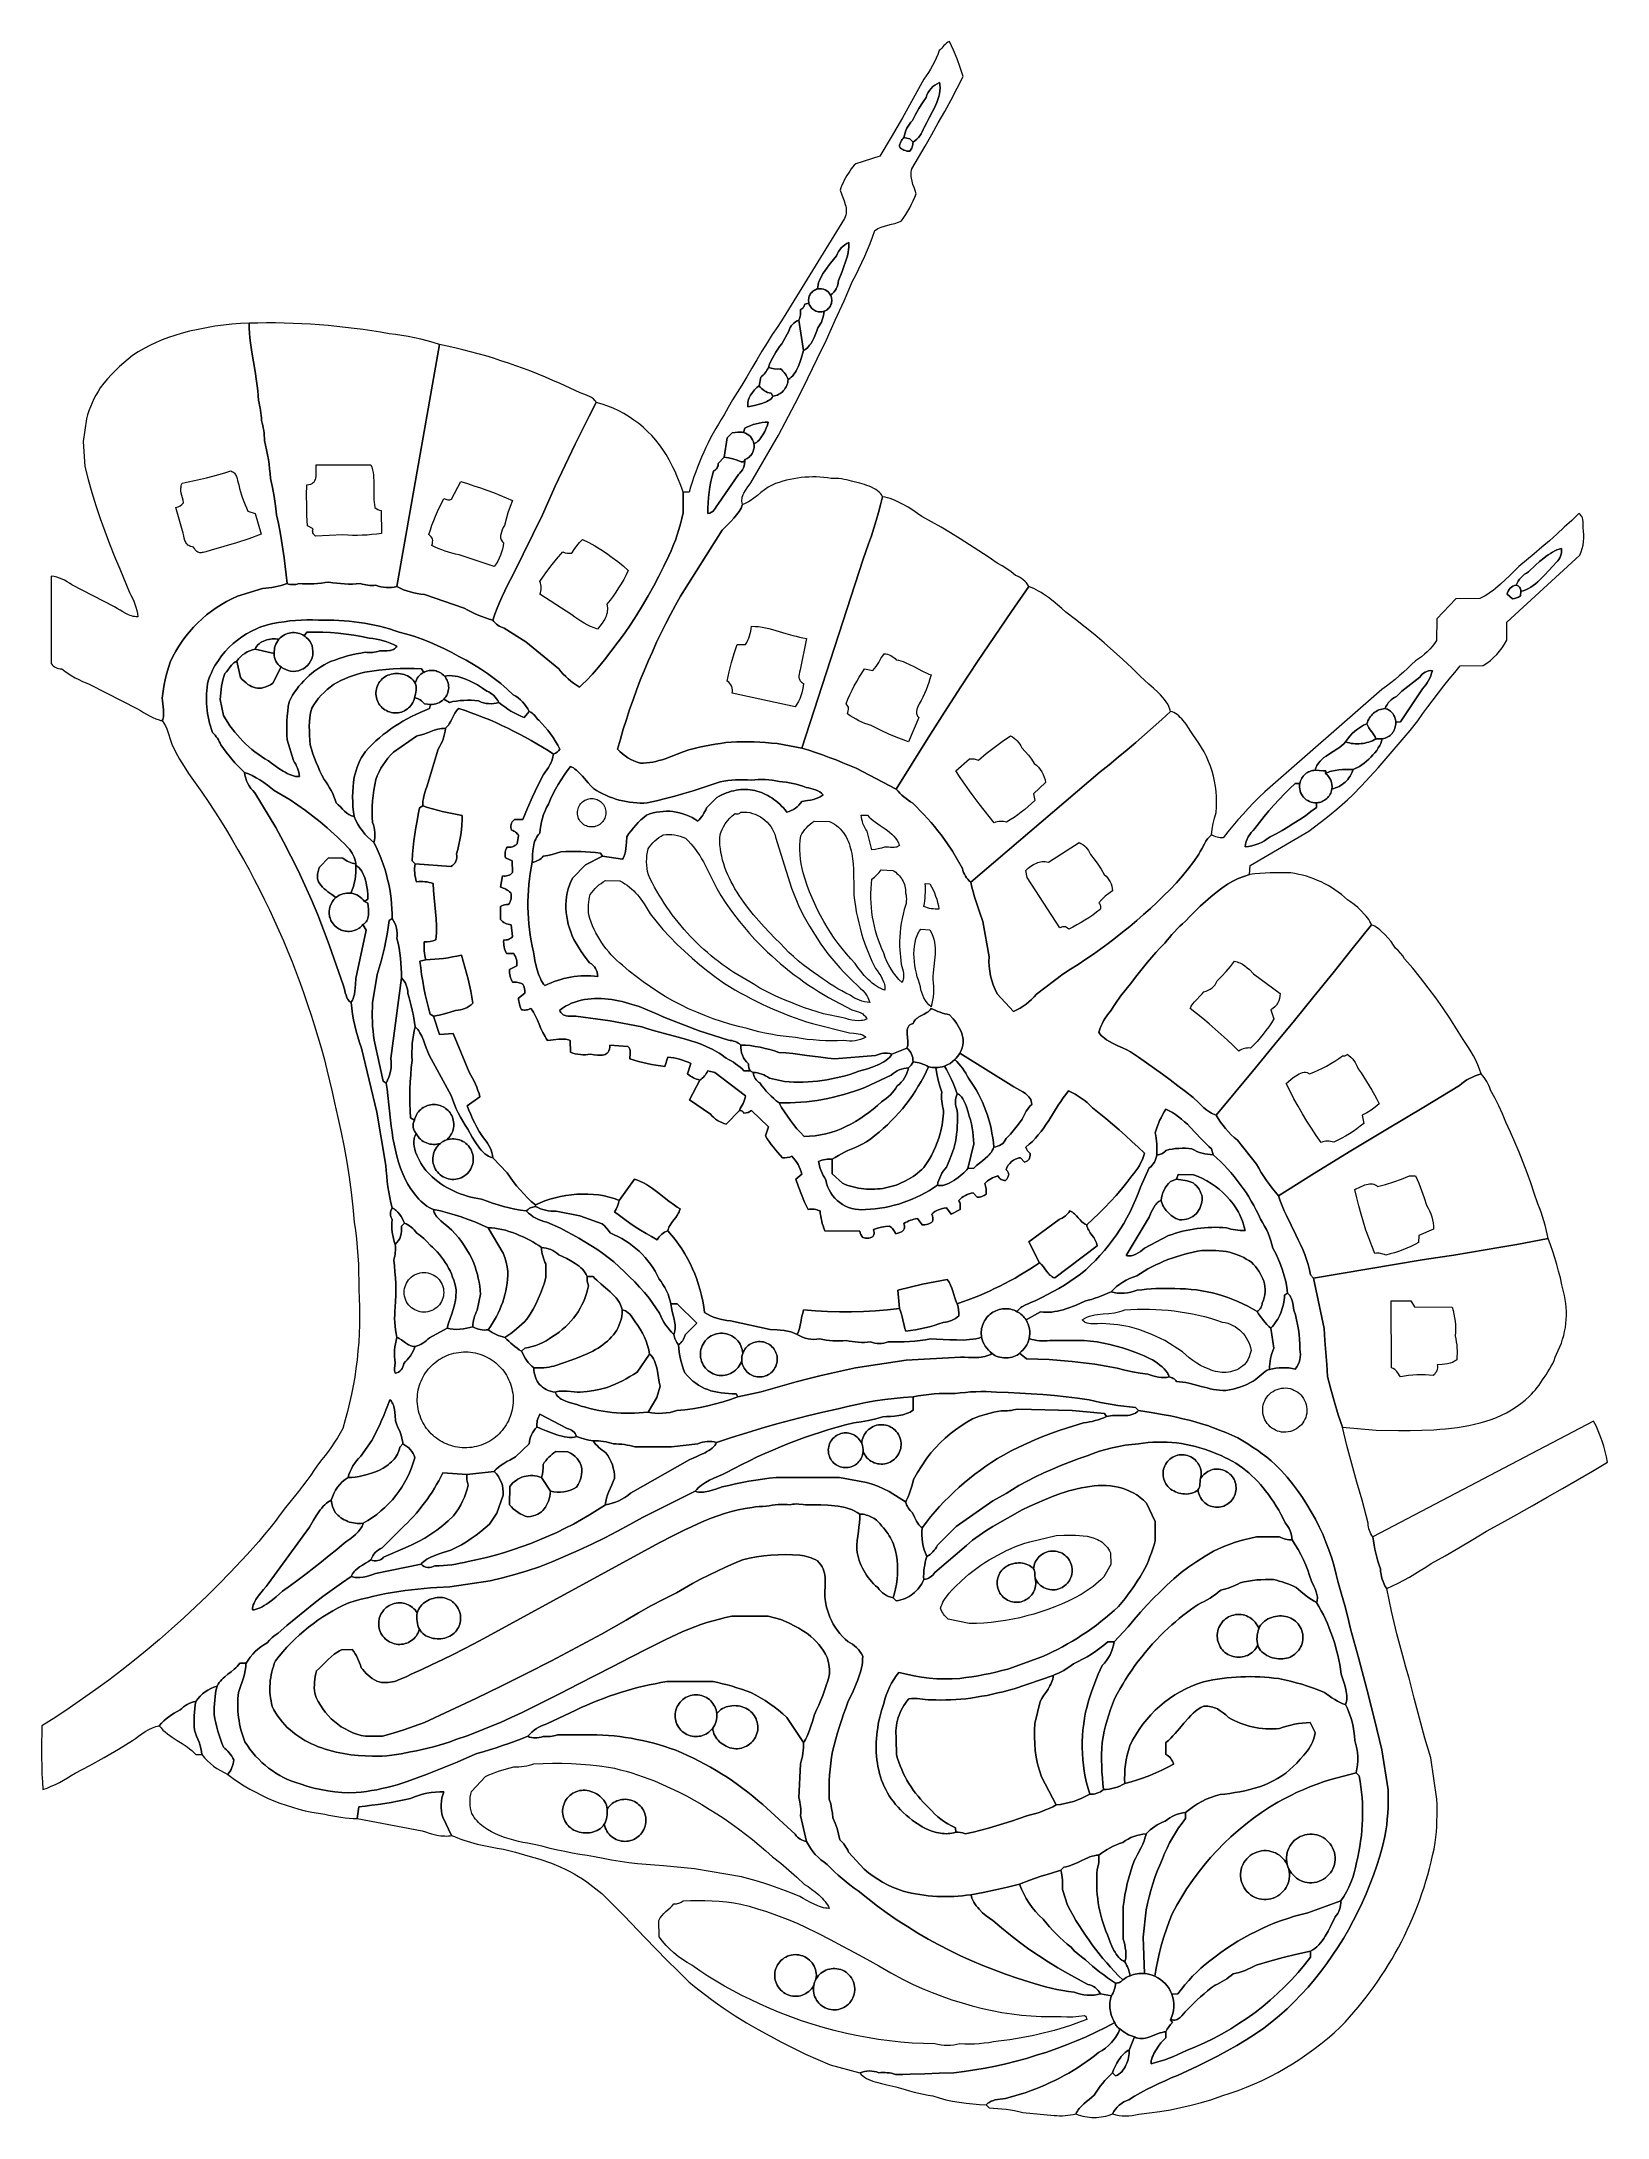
# Model space of a CAD drawing. Header units: inches. Extents: x 37.2 to 70.6, y 17.4 to 61.6.
import ezdxf

# ---------------------------------------------------------------- set-up
doc = ezdxf.new("R2010")
doc.units = ezdxf.units.IN
doc.header["$MEASUREMENT"] = 0
doc.layers.add('10_CLOSED_AREAS', color=7, linetype='CONTINUOUS', lineweight=18)
doc.layers.add('20_EXACT_CIRCLES', color=7, linetype='CONTINUOUS', lineweight=18)

msp = doc.modelspace()

# ---------------------------------------------------------------- linework, layer by layer
at = {"layer": '10_CLOSED_AREAS'}
for points in [[(46.847, 31.159), (46.866, 31.183), (46.888, 31.207), (46.938, 31.251), (46.994, 31.292), (47.054, 31.33), (47.116, 31.367), (47.179, 31.401), (47.296, 31.466), (47.592, 31.743), (47.598, 31.794), (47.608, 31.843), (47.622, 31.891), (47.641, 31.937), (47.664, 31.981), (47.691, 32.024), (47.722, 32.063), (47.756, 32.101), (47.753, 32.137), (47.754, 32.173), (47.758, 32.209), (47.765, 32.244), (47.774, 32.278), (47.787, 32.312), (47.802, 32.345), (47.821, 32.376), (48.398, 32.071), (48.433, 32.065), (48.466, 32.054), (48.496, 32.038), (48.524, 32.018), (48.549, 31.995), (48.57, 31.968), (48.587, 31.938), (48.6, 31.906), (48.686, 31.872), (48.775, 31.844), (48.865, 31.823), (48.957, 31.808), (49.012, 31.809), (49.067, 31.808), (49.122, 31.804), (49.176, 31.797), (49.231, 31.788), (49.284, 31.776), (49.338, 31.762), (49.39, 31.746), (49.448, 31.745), (49.506, 31.742), (49.563, 31.737), (49.621, 31.729), (49.678, 31.72), (49.735, 31.709), (49.791, 31.696), (49.847, 31.681), (50.626, 31.68), (51.186, 31.746), (51.234, 31.765), (51.283, 31.78), (51.333, 31.791), (51.384, 31.797), (51.435, 31.799), (51.486, 31.796), (51.537, 31.788), (51.587, 31.776), (51.907, 31.882), (52.228, 31.983), (52.55, 32.08), (52.874, 32.172), (53.199, 32.259), (53.525, 32.342), (53.852, 32.42), (54.181, 32.493), (54.377, 32.543), (54.574, 32.588), (54.772, 32.628), (54.971, 32.662), (55.171, 32.692), (55.372, 32.716), (55.573, 32.736), (55.775, 32.75), (55.886, 32.77), (55.998, 32.787), (56.11, 32.801), (56.222, 32.811), (56.334, 32.817), (56.447, 32.821), (56.56, 32.821), (56.673, 32.817), (56.782, 32.832), (56.892, 32.844), (57.003, 32.852), (57.113, 32.858), (57.223, 32.86), (57.334, 32.859), (57.444, 32.855), (57.555, 32.847), (57.803, 32.841), (58.05, 32.83), (58.297, 32.815), (58.544, 32.797), (58.791, 32.774), (59.037, 32.748), (59.283, 32.717), (59.528, 32.683), (59.65, 32.654), (59.772, 32.628), (59.895, 32.604), (60.018, 32.583), (60.142, 32.564), (60.266, 32.548), (60.39, 32.534), (60.515, 32.523), (60.58, 32.458), (60.855, 32.415), (61.126, 32.367), (61.261, 32.341), (61.394, 32.313), (61.527, 32.282), (61.66, 32.249), (61.791, 32.214), (61.922, 32.176), (62.052, 32.134), (62.182, 32.089), (62.312, 32.041), (62.441, 31.988), (62.569, 31.932), (62.697, 31.871), (62.805, 31.81), (62.911, 31.746), (63.015, 31.679), (63.117, 31.609), (63.217, 31.536), (63.315, 31.46), (63.411, 31.382), (63.505, 31.301), (63.629, 31.169), (63.749, 31.033), (63.863, 30.893), (63.972, 30.75), (64.075, 30.602), (64.173, 30.452), (64.266, 30.298), (64.353, 30.14), (64.434, 29.98), (64.51, 29.817), (64.579, 29.651), (64.643, 29.483), (64.701, 29.312), (64.753, 29.139), (64.798, 28.964), (64.837, 28.787), (64.913, 28.543), (64.982, 28.298), (65.045, 28.051), (65.101, 27.802), (65.279, 27.16), (65.45, 26.516), (65.613, 25.87), (65.77, 25.223), (65.905, 24.369), (65.907, 24.244), (65.907, 24.119), (65.903, 23.994), (65.896, 23.869), (65.886, 23.744), (65.873, 23.62), (65.857, 23.496), (65.837, 23.372), (65.784, 23.164), (65.725, 22.958), (65.661, 22.753), (65.591, 22.551), (65.515, 22.351), (65.434, 22.153), (65.348, 21.958), (65.256, 21.765), (65.159, 21.574), (65.057, 21.387), (64.949, 21.202), (64.837, 21.02), (64.719, 20.841), (64.596, 20.666), (64.468, 20.494), (64.336, 20.325), (64.197, 20.161), (64.053, 20.002), (63.903, 19.848), (63.748, 19.7), (63.588, 19.557), (63.423, 19.42), (63.254, 19.289), (63.079, 19.164), (62.878, 19.041), (62.675, 18.921), (62.47, 18.805), (62.263, 18.693), (62.054, 18.584), (61.843, 18.479), (61.63, 18.378), (61.416, 18.28), (61.281, 18.226), (61.147, 18.168), (61.014, 18.108), (60.884, 18.045), (60.754, 17.978), (60.626, 17.908), (60.5, 17.836), (60.376, 17.76), (60.319, 17.74), (60.266, 17.714), (60.216, 17.682), (60.17, 17.646), (60.128, 17.605), (60.09, 17.56), (60.057, 17.511), (60.028, 17.458), (60.097, 17.439), (60.167, 17.426), (60.237, 17.418), (60.308, 17.416), (60.379, 17.418), (60.449, 17.426), (60.519, 17.439), (60.587, 17.457), (60.814, 17.481), (61.039, 17.511), (61.263, 17.549), (61.486, 17.593), (61.707, 17.645), (61.926, 17.704), (62.144, 17.769), (62.359, 17.842), (62.536, 17.899), (62.71, 17.96), (62.882, 18.027), (63.052, 18.099), (63.22, 18.175), (63.386, 18.256), (63.549, 18.342), (63.709, 18.432), (63.867, 18.527), (64.022, 18.626), (64.174, 18.73), (64.323, 18.839), (64.469, 18.951), (64.612, 19.068), (64.752, 19.189), (64.888, 19.315), (64.985, 19.417), (65.08, 19.521), (65.173, 19.626), (65.264, 19.734), (65.353, 19.842), (65.439, 19.952), (65.524, 20.064), (65.606, 20.177), (65.687, 20.292), (65.765, 20.408), (65.841, 20.525), (65.915, 20.643), (65.987, 20.763), (66.056, 20.884), (66.123, 21.007), (66.188, 21.13), (66.251, 21.255), (66.311, 21.381), (66.369, 21.508), (66.425, 21.636), (66.479, 21.765), (66.53, 21.895), (66.579, 22.026), (66.625, 22.158), (66.669, 22.291), (66.711, 22.425), (66.75, 22.559), (66.787, 22.695), (66.821, 22.831), (66.853, 22.968), (66.882, 23.106), (66.909, 23.244), (66.922, 23.359), (66.932, 23.475), (66.94, 23.59), (66.945, 23.706), (66.948, 23.822), (66.949, 23.938), (66.948, 24.054), (66.944, 24.17), (66.811, 25.051), (66.687, 25.473), (66.57, 25.897), (66.459, 26.323), (66.354, 26.75), (66.284, 26.986), (66.216, 27.223), (66.152, 27.46), (66.09, 27.699), (66.031, 27.938), (65.976, 28.178), (65.923, 28.418), (65.873, 28.659), (65.844, 28.707), (65.819, 28.757), (65.798, 28.808), (65.779, 28.861), (65.764, 28.914), (65.752, 28.968), (65.744, 29.023), (65.739, 29.079), (65.711, 29.162), (65.684, 29.246), (65.661, 29.331), (65.639, 29.416), (65.621, 29.502), (65.605, 29.589), (65.591, 29.676), (65.58, 29.763), (65.557, 29.795), (65.537, 29.828), (65.52, 29.863), (65.505, 29.899), (65.494, 29.936), (65.486, 29.974), (65.481, 30.013), (65.48, 30.052), (65.349, 30.545), (65.236, 30.931), (65.128, 31.319), (65.026, 31.709), (64.931, 32.101), (64.841, 32.368), (64.757, 32.638), (64.68, 32.91), (64.609, 33.183), (64.604, 33.313), (64.596, 33.441), (64.574, 33.696), (64.553, 33.95), (64.544, 34.078), (64.539, 34.206), (64.314, 35.282), (64.249, 35.348), (64.228, 35.46), (64.201, 35.571), (64.167, 35.679), (64.128, 35.786), (64.085, 35.891), (64.039, 35.996), (63.989, 36.099), (63.938, 36.202), (63.835, 36.407), (63.734, 36.613), (63.686, 36.717), (63.642, 36.822), (63.602, 36.928), (63.567, 37.036), (63.5, 37.114), (63.435, 37.195), (63.373, 37.277), (63.313, 37.361), (63.255, 37.447), (63.2, 37.534), (63.147, 37.623), (63.097, 37.713), (62.691, 38.22), (62.624, 38.278), (62.56, 38.338), (62.498, 38.402), (62.439, 38.468), (62.384, 38.536), (62.331, 38.607), (62.282, 38.681), (62.236, 38.756), (62.202, 38.768), (62.169, 38.783), (62.136, 38.8), (62.103, 38.819), (62.038, 38.863), (61.976, 38.913), (61.916, 38.966), (61.858, 39.021), (61.749, 39.128), (61.586, 39.256), (61.422, 39.382), (61.257, 39.507), (61.09, 39.63), (60.923, 39.751), (60.754, 39.871), (60.584, 39.989), (60.413, 40.105), (60.333, 40.145), (60.241, 40.187), (60.142, 40.233), (60.042, 40.282), (59.946, 40.335), (59.901, 40.363), (59.86, 40.393), (59.822, 40.423), (59.789, 40.455), (59.761, 40.488), (59.738, 40.523), (59.758, 40.585), (59.78, 40.646), (59.806, 40.705), (59.836, 40.763), (59.869, 40.819), (59.905, 40.873), (59.944, 40.925), (59.986, 40.974), (60.09, 41.134), (60.2, 41.29), (60.316, 41.442), (60.437, 41.589), (60.518, 41.698), (60.602, 41.806), (60.687, 41.912), (60.774, 42.017), (60.863, 42.12), (60.954, 42.221), (61.047, 42.321), (61.141, 42.419), (61.191, 42.483), (61.242, 42.545), (61.294, 42.606), (61.349, 42.666), (61.404, 42.724), (61.462, 42.781), (61.52, 42.836), (61.581, 42.89), (61.683, 42.999), (61.789, 43.106), (61.897, 43.209), (62.008, 43.31), (62.122, 43.408), (62.238, 43.503), (62.357, 43.594), (62.478, 43.683), (62.592, 43.743), (62.709, 43.797), (62.829, 43.845), (62.951, 43.886), (62.964, 44.081), (64.21, 44.81), (64.333, 44.9), (64.455, 44.992), (64.575, 45.086), (64.693, 45.182), (64.81, 45.28), (64.926, 45.379), (65.039, 45.481), (65.152, 45.584), (65.333, 45.774), (65.512, 45.965), (65.689, 46.16), (65.863, 46.356), (66.035, 46.555), (66.204, 46.756), (66.371, 46.959), (66.535, 47.164), (66.642, 47.315), (66.752, 47.464), (66.863, 47.613), (66.975, 47.76), (67.09, 47.905), (67.206, 48.05), (67.324, 48.193), (67.443, 48.334), (67.93, 48.342), (68.009, 48.392), (68.083, 48.448), (68.153, 48.509), (68.219, 48.575), (68.28, 48.645), (68.336, 48.719), (68.387, 48.797), (68.432, 48.879), (68.438, 49.264), (69.993, 50.697), (70.02, 50.767), (70.043, 50.838), (70.059, 50.91), (70.071, 50.983), (70.077, 51.057), (70.077, 51.131), (70.072, 51.205), (70.061, 51.279), (70.062, 51.371), (70.061, 51.412), (70.056, 51.451), (70.047, 51.487), (70.04, 51.504), (70.031, 51.52), (70.02, 51.536), (70.007, 51.552), (69.991, 51.567), (69.973, 51.581), (69.817, 51.434), (69.66, 51.289), (69.501, 51.145), (69.341, 51.003), (69.18, 50.863), (69.017, 50.724), (68.853, 50.586), (68.687, 50.45), (68.5, 50.263), (68.401, 50.168), (68.3, 50.074), (68.195, 49.985), (68.141, 49.943), (68.087, 49.903), (68.031, 49.865), (67.975, 49.83), (67.918, 49.798), (67.861, 49.769), (67.347, 49.763), (66.944, 49.334), (66.937, 48.874), (66.891, 48.809), (66.842, 48.747), (66.79, 48.688), (66.735, 48.632), (66.677, 48.58), (66.615, 48.53), (66.551, 48.484), (66.484, 48.442), (66.401, 48.36), (66.315, 48.279), (66.229, 48.199), (66.14, 48.122), (66.051, 48.046), (65.96, 47.971), (65.867, 47.899), (65.773, 47.828), (63.272, 45.651), (63.153, 45.535), (63.037, 45.416), (62.923, 45.296), (62.812, 45.174), (62.702, 45.049), (62.594, 44.923), (62.489, 44.795), (62.386, 44.666), (62.354, 44.667), (62.321, 44.67), (62.29, 44.676), (62.258, 44.683), (62.228, 44.692), (62.197, 44.703), (62.168, 44.716), (62.139, 44.73), (62.116, 44.712), (62.094, 44.691), (62.055, 44.646), (62.019, 44.595), (61.987, 44.542), (61.929, 44.43), (61.9, 44.375), (61.87, 44.322), (61.76, 44.162), (61.643, 44.006), (61.52, 43.855), (61.392, 43.708), (61.256, 43.568), (61.118, 43.43), (60.978, 43.295), (60.835, 43.162), (60.691, 43.031), (60.544, 42.903), (60.395, 42.778), (60.244, 42.655), (60.091, 42.534), (59.936, 42.416), (59.779, 42.301), (59.62, 42.188), (59.459, 42.078), (59.297, 41.97), (59.132, 41.866), (58.966, 41.764), (58.405, 41.335), (58.355, 41.276), (58.301, 41.221), (58.245, 41.168), (58.185, 41.12), (58.122, 41.075), (58.056, 41.034), (57.988, 40.997), (57.918, 40.965), (57.567, 41.342), (57.523, 41.435), (57.485, 41.53), (57.454, 41.627), (57.429, 41.726), (57.411, 41.826), (57.399, 41.928), (57.394, 42.03), (57.395, 42.133), (57.263, 42.886), (57.192, 43.091), (57.118, 43.301), (57.084, 43.407), (57.054, 43.513), (57.028, 43.619), (57.009, 43.724), (56.975, 43.752), (56.944, 43.783), (56.916, 43.816), (56.892, 43.852), (56.871, 43.89), (56.853, 43.93), (56.84, 43.971), (56.83, 44.014), (56.725, 44.199), (56.614, 44.38), (56.497, 44.558), (56.373, 44.731), (56.304, 44.82), (56.233, 44.908), (56.16, 44.995), (56.085, 45.08), (56.008, 45.163), (55.93, 45.245), (55.85, 45.325), (55.769, 45.403), (55.72, 45.435), (55.672, 45.468), (55.626, 45.503), (55.581, 45.54), (55.538, 45.579), (55.497, 45.619), (55.457, 45.661), (55.418, 45.704), (54.562, 46.15), (54.42, 46.211), (54.278, 46.27), (54.134, 46.327), (53.99, 46.382), (53.845, 46.435), (53.699, 46.486), (53.552, 46.535), (53.405, 46.581), (52.876, 46.676), (52.754, 46.689), (52.632, 46.7), (52.51, 46.708), (52.387, 46.713), (52.265, 46.716), (52.142, 46.717), (52.02, 46.714), (51.897, 46.71), (51.783, 46.697), (51.67, 46.682), (51.557, 46.665), (51.444, 46.645), (51.331, 46.623), (51.219, 46.599), (51.108, 46.572), (50.997, 46.544), (50.872, 46.499), (50.746, 46.45), (50.617, 46.401), (50.488, 46.355), (50.423, 46.334), (50.357, 46.315), (50.291, 46.298), (50.226, 46.283), (50.16, 46.272), (50.093, 46.264), (50.027, 46.26), (49.961, 46.26), (49.892, 46.282), (49.825, 46.308), (49.761, 46.339), (49.698, 46.374), (49.638, 46.414), (49.581, 46.457), (49.527, 46.505), (49.477, 46.556), (49.535, 46.769), (49.598, 46.982), (49.663, 47.193), (49.732, 47.403), (49.805, 47.612), (49.881, 47.819), (49.96, 48.026), (50.042, 48.231), (50.128, 48.434), (50.217, 48.636), (50.309, 48.837), (50.405, 49.037), (50.503, 49.234), (50.605, 49.431), (50.71, 49.625), (50.819, 49.818), (51.703, 51.224), (51.826, 51.347), (51.891, 51.412), (51.954, 51.48), (52.013, 51.551), (52.04, 51.587), (52.065, 51.623), (52.088, 51.661), (52.108, 51.699), (52.125, 51.737), (52.139, 51.776), (52.131, 51.809), (52.127, 51.842), (52.126, 51.873), (52.129, 51.904), (52.135, 51.934), (52.143, 51.963), (52.155, 51.991), (52.168, 52.019), (52.2, 52.074), (52.237, 52.127), (52.318, 52.234), (52.91, 53.252), (53.122, 53.655), (53.33, 54.06), (53.533, 54.467), (53.732, 54.877), (53.927, 55.288), (54.118, 55.702), (54.304, 56.117), (54.486, 56.535), (54.554, 56.666), (54.619, 56.798), (54.683, 56.932), (54.744, 57.067), (54.802, 57.202), (54.858, 57.339), (54.912, 57.477), (54.964, 57.615), (54.994, 57.637), (55.027, 57.656), (55.06, 57.672), (55.095, 57.687), (55.166, 57.71), (55.24, 57.73), (55.315, 57.749), (55.39, 57.769), (55.463, 57.794), (55.498, 57.809), (55.532, 57.826), (55.58, 57.893), (55.624, 57.961), (55.667, 58.031), (55.706, 58.103), (55.743, 58.175), (55.778, 58.25), (55.81, 58.325), (55.839, 58.401), (55.818, 58.468), (55.796, 58.534), (55.774, 58.6), (55.755, 58.666), (55.741, 58.732), (55.736, 58.765), (55.734, 58.799), (55.734, 58.832), (55.737, 58.865), (55.742, 58.899), (55.751, 58.933), (55.895, 59.175), (56.037, 59.418), (56.176, 59.663), (56.314, 59.909), (56.45, 60.155), (56.585, 60.403), (56.717, 60.652), (56.847, 60.902), (56.783, 61.092), (56.713, 61.28), (56.636, 61.464), (56.551, 61.646), (56.516, 61.629), (56.485, 61.608), (56.459, 61.584), (56.435, 61.559), (56.387, 61.504), (56.36, 61.477), (56.33, 61.451), (56.301, 61.369), (56.268, 61.289), (56.232, 61.21), (56.193, 61.133), (56.15, 61.057), (56.105, 60.983), (56.057, 60.911), (56.005, 60.841), (55.779, 60.428), (55.548, 60.017), (55.311, 59.61), (55.069, 59.205), (54.558, 59.041), (54.519, 59.008), (54.484, 58.97), (54.454, 58.929), (54.429, 58.884), (54.396, 58.837), (54.365, 58.788), (54.336, 58.738), (54.309, 58.687), (54.284, 58.635), (54.26, 58.582), (54.239, 58.529), (54.22, 58.474), (54.249, 58.398), (54.279, 58.322), (54.307, 58.247), (54.33, 58.172), (54.339, 58.134), (54.346, 58.097), (54.349, 58.059), (54.35, 58.022), (54.346, 57.985), (54.339, 57.947), (54.327, 57.91), (54.311, 57.872), (53.006, 55.748), (52.89, 55.573), (52.775, 55.396), (52.663, 55.219), (52.552, 55.041), (52.442, 54.861), (52.335, 54.68), (52.229, 54.499), (52.125, 54.316), (52.022, 54.163), (51.924, 54.006), (51.832, 53.846), (51.745, 53.683), (51.685, 53.587), (51.626, 53.49), (51.569, 53.392), (51.513, 53.293), (51.46, 53.193), (51.409, 53.092), (51.359, 52.99), (51.312, 52.887), (51.266, 52.784), (51.222, 52.679), (51.181, 52.574), (51.141, 52.468), (51.103, 52.361), (51.068, 52.253), (51.034, 52.145), (51.003, 52.036), (50.873, 52.036), (50.871, 51.596), (50.846, 51.477), (50.816, 51.359), (50.784, 51.243), (50.748, 51.127), (50.708, 51.013), (50.664, 50.9), (50.617, 50.788), (50.567, 50.678), (50.464, 50.463), (50.357, 50.25), (50.246, 50.039), (50.13, 49.83), (50.01, 49.624), (49.886, 49.421), (49.757, 49.22), (49.624, 49.022), (49.197, 48.461), (49.135, 48.384), (49.071, 48.308), (48.94, 48.16), (48.803, 48.017), (48.733, 47.948), (48.661, 47.88), (48.598, 47.92), (48.538, 47.963), (48.48, 48.009), (48.424, 48.057), (48.37, 48.107), (48.318, 48.16), (48.269, 48.216), (48.222, 48.273), (47.519, 48.843), (47.059, 49.138), (47.023, 49.149), (46.988, 49.164), (46.954, 49.181), (46.922, 49.202), (46.892, 49.225), (46.864, 49.25), (46.838, 49.278), (46.814, 49.308), (46.735, 49.332), (46.657, 49.357), (46.58, 49.385), (46.503, 49.416), (46.428, 49.449), (46.353, 49.484), (46.28, 49.521), (46.208, 49.561), (45.357, 49.856), (45.28, 49.863), (45.204, 49.874), (45.129, 49.89), (45.054, 49.909), (44.981, 49.931), (44.909, 49.958), (44.838, 49.989), (44.769, 50.023), (44.712, 50.012), (44.656, 50.006), (44.599, 50.004), (44.542, 50.006), (44.486, 50.012), (44.43, 50.022), (44.374, 50.036), (44.32, 50.054), (44.278, 50.051), (44.236, 50.05), (44.195, 50.051), (44.153, 50.054), (44.111, 50.059), (44.07, 50.067), (44.029, 50.076), (43.989, 50.087), (43.905, 50.082), (43.821, 50.079), (43.738, 50.079), (43.654, 50.082), (43.57, 50.087), (43.487, 50.096), (43.403, 50.106), (43.321, 50.12), (43.241, 50.108), (43.161, 50.098), (43.081, 50.091), (43, 50.086), (42.92, 50.083), (42.839, 50.082), (42.758, 50.084), (42.678, 50.088), (42.648, 50.078), (42.617, 50.072), (42.586, 50.068), (42.554, 50.066), (42.523, 50.068), (42.492, 50.072), (42.461, 50.078), (42.431, 50.088), (42.367, 50.067), (42.303, 50.049), (42.238, 50.033), (42.173, 50.019), (42.107, 50.007), (42.041, 49.998), (41.975, 49.991), (41.908, 49.986), (41.373, 49.818), (41.255, 49.764), (41.14, 49.705), (41.029, 49.641), (40.921, 49.572), (40.816, 49.498), (40.715, 49.42), (40.618, 49.337), (40.525, 49.25), (40.436, 49.158), (40.351, 49.063), (40.271, 48.964), (40.195, 48.861), (40.124, 48.754), (40.057, 48.644), (39.996, 48.531), (39.939, 48.414), (39.908, 48.321), (39.879, 48.227), (39.853, 48.132), (39.83, 48.036), (39.811, 47.939), (39.794, 47.842), (39.78, 47.745), (39.769, 47.647), (39.772, 47.586), (39.778, 47.523), (39.792, 47.398), (39.796, 47.336), (39.795, 47.277), (39.792, 47.248), (39.787, 47.219), (39.779, 47.192), (39.769, 47.166), (39.805, 47.11), (39.836, 47.052), (39.864, 46.99), (39.889, 46.926), (39.911, 46.86), (39.932, 46.795), (39.971, 46.666), (40.052, 46.504), (40.139, 46.345), (40.232, 46.19), (40.331, 46.039), (40.472, 45.842), (40.61, 45.642), (40.746, 45.442), (40.879, 45.239), (41.009, 45.035), (41.136, 44.829), (41.261, 44.622), (41.382, 44.413), (41.501, 44.203), (41.618, 43.991), (41.731, 43.778), (41.842, 43.563), (41.949, 43.347), (42.054, 43.13), (42.156, 42.911), (42.255, 42.691), (42.352, 42.469), (42.445, 42.247), (42.536, 42.023), (42.623, 41.798), (42.708, 41.572), (42.789, 41.345), (42.868, 41.116), (42.944, 40.887), (43.017, 40.656), (43.086, 40.425), (43.153, 40.192), (43.217, 39.959), (43.277, 39.724), (43.335, 39.489), (43.39, 39.253), (43.441, 39.016), (43.515, 38.702), (43.583, 38.386), (43.645, 38.07), (43.701, 37.753), (43.75, 37.434), (43.793, 37.114), (43.83, 36.794), (43.861, 36.473), (43.886, 36.295), (43.907, 36.116), (43.924, 35.936), (43.938, 35.757), (43.949, 35.577), (43.955, 35.397), (43.958, 35.217), (43.957, 35.037), (43.967, 34.849), (43.973, 34.662), (43.975, 34.474), (43.973, 34.287), (43.966, 34.1), (43.956, 33.913), (43.941, 33.727), (43.921, 33.541), (43.898, 33.355), (43.871, 33.17), (43.839, 32.985), (43.803, 32.802), (43.763, 32.619), (43.719, 32.437), (43.671, 32.255), (43.619, 32.075), (43.563, 31.975), (43.505, 31.876), (43.443, 31.779), (43.38, 31.684), (43.313, 31.591), (43.244, 31.499), (43.173, 31.409), (43.099, 31.322), (43.017, 31.201), (42.933, 31.081), (42.848, 30.963), (42.76, 30.845), (42.671, 30.73), (42.58, 30.615), (42.488, 30.502), (42.393, 30.39), (42.285, 30.241), (42.174, 30.093), (42.06, 29.948), (41.943, 29.805), (41.824, 29.664), (41.702, 29.525), (41.578, 29.388), (41.452, 29.254), (41.214, 29.001), (40.973, 28.753), (40.728, 28.509), (40.478, 28.27), (40.225, 28.034), (39.969, 27.803), (39.708, 27.576), (39.444, 27.353), (39.176, 27.135), (38.904, 26.921), (38.63, 26.711), (38.351, 26.506), (38.069, 26.306), (37.784, 26.11), (37.496, 25.919), (37.204, 25.732), (37.199, 25.562), (37.195, 25.392), (37.194, 25.223), (37.196, 25.053), (37.199, 24.883), (37.204, 24.713), (37.212, 24.543), (37.222, 24.373), (37.312, 24.408), (37.402, 24.446), (37.49, 24.486), (37.576, 24.529), (37.662, 24.574), (37.745, 24.622), (37.828, 24.673), (37.909, 24.726), (38.221, 24.891), (38.529, 25.062), (38.835, 25.238), (39.137, 25.421), (39.196, 25.467), (39.262, 25.516), (39.333, 25.565), (39.407, 25.612), (39.482, 25.655), (39.558, 25.692), (39.596, 25.707), (39.633, 25.72), (39.669, 25.73), (39.704, 25.737), (39.752, 25.788), (39.802, 25.837), (39.855, 25.883), (39.909, 25.927), (39.966, 25.967), (40.025, 26.005), (40.086, 26.04), (40.148, 26.072), (40.184, 26.105), (40.221, 26.136), (40.261, 26.164), (40.302, 26.189), (40.345, 26.21), (40.39, 26.229), (40.436, 26.244), (40.483, 26.256), (40.526, 26.313), (40.574, 26.366), (40.626, 26.415), (40.682, 26.458), (40.742, 26.497), (40.804, 26.53), (40.87, 26.559), (40.938, 26.581), (40.959, 26.62), (40.983, 26.656), (41.009, 26.689), (41.038, 26.721), (41.068, 26.751), (41.1, 26.779), (41.167, 26.834), (41.236, 26.887), (41.303, 26.942), (41.336, 26.971), (41.367, 27.001), (41.397, 27.033), (41.425, 27.067), (41.554, 27.068), (41.598, 27.135), (41.645, 27.199), (41.696, 27.259), (41.751, 27.316), (41.809, 27.369), (41.871, 27.418), (41.936, 27.464), (42.004, 27.505), (42.057, 27.563), (42.115, 27.616), (42.177, 27.665), (42.243, 27.709), (42.427, 27.872), (42.615, 28.031), (42.805, 28.187), (42.998, 28.34), (43.194, 28.49), (43.392, 28.636), (43.592, 28.779), (43.795, 28.919), (43.808, 28.949), (43.824, 28.977), (43.844, 29.004), (43.866, 29.029), (43.891, 29.054), (43.918, 29.077), (43.976, 29.121), (44.038, 29.161), (44.101, 29.2), (44.162, 29.238), (44.217, 29.276), (44.235, 29.318), (44.256, 29.357), (44.282, 29.394), (44.311, 29.428), (44.343, 29.459), (44.378, 29.486), (44.416, 29.511), (44.456, 29.531), (44.859, 29.934), (44.928, 29.998), (44.995, 30.064), (45.06, 30.131), (45.124, 30.199), (45.186, 30.269), (45.246, 30.341), (45.304, 30.414), (45.361, 30.488), (45.416, 30.563), (45.469, 30.64), (45.52, 30.718), (45.57, 30.798), (45.617, 30.878), (45.663, 30.96), (45.707, 31.043), (45.748, 31.127), (46.262, 31.094)], [(55.58, 59.601), (55.591, 59.651), (55.605, 59.701), (55.623, 59.75), (55.644, 59.797), (55.669, 59.842), (55.697, 59.885), (55.728, 59.926), (55.762, 59.965), (55.827, 60.092), (55.897, 60.216), (55.974, 60.336), (56.055, 60.453), (56.072, 60.506), (56.095, 60.556), (56.124, 60.602), (56.158, 60.645), (56.196, 60.684), (56.239, 60.717), (56.286, 60.746), (56.337, 60.769), (56.344, 60.742), (56.348, 60.713), (56.351, 60.655), (56.348, 60.595), (56.338, 60.533), (56.323, 60.471), (56.304, 60.408), (56.28, 60.344), (56.253, 60.28), (56.224, 60.217), (56.193, 60.155), (56.128, 60.033), (56.066, 59.919), (56.011, 59.814), (55.994, 59.767), (55.973, 59.722), (55.948, 59.679), (55.92, 59.638), (55.888, 59.6), (55.854, 59.565), (55.816, 59.532), (55.775, 59.503), (55.774, 59.477), (55.77, 59.45), (55.764, 59.425), (55.756, 59.4), (55.746, 59.375), (55.734, 59.352), (55.72, 59.33), (55.704, 59.308), (55.673, 59.308), (55.641, 59.311), (55.611, 59.319), (55.582, 59.329), (55.554, 59.344), (55.528, 59.361), (55.504, 59.382), (55.483, 59.406), (55.489, 59.433), (55.497, 59.459), (55.506, 59.485), (55.518, 59.51), (55.531, 59.534), (55.546, 59.558), (55.562, 59.58)], [(55.762, 59.965), (55.728, 59.926), (55.697, 59.885), (55.669, 59.842), (55.644, 59.797), (55.623, 59.75), (55.605, 59.701), (55.591, 59.651), (55.58, 59.601), (55.707, 59.568), (55.775, 59.503), (55.816, 59.532), (55.854, 59.565), (55.888, 59.6), (55.92, 59.638), (55.948, 59.679), (55.973, 59.722), (55.994, 59.767), (56.011, 59.814), (56.066, 59.919), (56.128, 60.033), (56.193, 60.155), (56.224, 60.217), (56.253, 60.28), (56.28, 60.344), (56.304, 60.408), (56.323, 60.471), (56.338, 60.533), (56.348, 60.595), (56.351, 60.655), (56.348, 60.713), (56.344, 60.742), (56.337, 60.769), (56.286, 60.746), (56.239, 60.717), (56.196, 60.684), (56.158, 60.645), (56.124, 60.602), (56.095, 60.556), (56.072, 60.506), (56.055, 60.453), (55.974, 60.336), (55.897, 60.216), (55.827, 60.092)], [(55.58, 59.601), (55.562, 59.58), (55.546, 59.558), (55.531, 59.534), (55.518, 59.51), (55.506, 59.485), (55.497, 59.459), (55.489, 59.433), (55.483, 59.406), (55.504, 59.382), (55.528, 59.361), (55.554, 59.344), (55.582, 59.329), (55.611, 59.319), (55.641, 59.311), (55.673, 59.308), (55.704, 59.308), (55.72, 59.33), (55.734, 59.352), (55.746, 59.375), (55.756, 59.4), (55.764, 59.425), (55.77, 59.45), (55.774, 59.477), (55.775, 59.503), (55.707, 59.568)], [(54.017, 56.238), (54.028, 56.214), (54.035, 56.189), (54.04, 56.164), (54.043, 56.138), (54.042, 56.113), (54.039, 56.087), (54.034, 56.062), (54.025, 56.037), (54.014, 56.013), (54.001, 55.991), (53.986, 55.97), (53.968, 55.951), (53.949, 55.934), (53.928, 55.919), (53.905, 55.907), (53.881, 55.896), (53.875, 55.848), (53.866, 55.801), (53.854, 55.755), (53.839, 55.709), (53.82, 55.665), (53.798, 55.622), (53.773, 55.581), (53.746, 55.541), (53.724, 55.475), (53.699, 55.405), (53.668, 55.334), (53.633, 55.265), (53.593, 55.2), (53.571, 55.17), (53.547, 55.142), (53.522, 55.116), (53.496, 55.093), (53.467, 55.072), (53.438, 55.055), (53.388, 54.888), (53.359, 54.799), (53.324, 54.712), (53.305, 54.669), (53.284, 54.628), (53.261, 54.589), (53.236, 54.552), (53.209, 54.519), (53.179, 54.488), (53.147, 54.461), (53.113, 54.438), (53.109, 54.405), (53.103, 54.372), (53.094, 54.341), (53.082, 54.311), (53.068, 54.282), (53.052, 54.254), (53.033, 54.228), (53.013, 54.203), (52.99, 54.18), (52.966, 54.159), (52.94, 54.141), (52.912, 54.124), (52.883, 54.109), (52.853, 54.097), (52.821, 54.088), (52.788, 54.081), (52.77, 54.055), (52.748, 54.031), (52.722, 54.009), (52.692, 53.989), (52.66, 53.971), (52.626, 53.955), (52.552, 53.927), (52.474, 53.904), (52.396, 53.885), (52.256, 53.854), (52.251, 53.886), (52.25, 53.918), (52.253, 53.95), (52.259, 53.983), (52.268, 54.014), (52.28, 54.046), (52.295, 54.077), (52.312, 54.107), (52.331, 54.137), (52.351, 54.165), (52.396, 54.219), (52.445, 54.267), (52.496, 54.308), (52.528, 54.488), (52.554, 54.51), (52.579, 54.533), (52.602, 54.557), (52.623, 54.583), (52.643, 54.61), (52.661, 54.638), (52.677, 54.668), (52.691, 54.698), (52.717, 54.766), (52.746, 54.832), (52.778, 54.898), (52.813, 54.961), (52.85, 55.024), (52.889, 55.085), (52.931, 55.144), (52.975, 55.202), (53.124, 55.473), (53.138, 55.512), (53.157, 55.549), (53.179, 55.583), (53.205, 55.615), (53.234, 55.643), (53.267, 55.667), (53.302, 55.688), (53.34, 55.704), (53.351, 55.731), (53.361, 55.759), (53.368, 55.787), (53.373, 55.816), (53.376, 55.845), (53.377, 55.874), (53.376, 55.903), (53.373, 55.932), (53.391, 55.94), (53.407, 55.95), (53.422, 55.962), (53.435, 55.976), (53.447, 55.991), (53.456, 56.007), (53.464, 56.025), (53.47, 56.043), (53.556, 56.067), (53.551, 56.091), (53.548, 56.116), (53.548, 56.141), (53.551, 56.165), (53.555, 56.189), (53.563, 56.213), (53.572, 56.236), (53.584, 56.258), (53.598, 56.278), (53.614, 56.297), (53.632, 56.314), (53.651, 56.33), (53.672, 56.343), (53.694, 56.354), (53.717, 56.363), (53.741, 56.37), (53.743, 56.415), (53.75, 56.461), (53.763, 56.507), (53.781, 56.554), (53.802, 56.602), (53.827, 56.649), (53.855, 56.697), (53.885, 56.744), (53.95, 56.836), (54.017, 56.923), (54.14, 57.077), (54.161, 57.123), (54.185, 57.166), (54.213, 57.206), (54.245, 57.244), (54.28, 57.278), (54.318, 57.309), (54.36, 57.337), (54.403, 57.36), (54.406, 57.311), (54.404, 57.26), (54.4, 57.209), (54.392, 57.158), (54.382, 57.106), (54.369, 57.054), (54.338, 56.949), (54.302, 56.846), (54.263, 56.745), (54.188, 56.552), (54.182, 56.506), (54.172, 56.461), (54.156, 56.418), (54.137, 56.376), (54.113, 56.337), (54.085, 56.301), (54.053, 56.268)], [(53.741, 56.37), (53.783, 56.376), (53.824, 56.374), (53.864, 56.366), (53.902, 56.352), (53.937, 56.332), (53.968, 56.306), (53.996, 56.274), (54.017, 56.238), (54.053, 56.268), (54.085, 56.301), (54.113, 56.337), (54.137, 56.376), (54.156, 56.418), (54.172, 56.461), (54.182, 56.506), (54.188, 56.552), (54.263, 56.745), (54.302, 56.846), (54.338, 56.949), (54.369, 57.054), (54.382, 57.106), (54.392, 57.158), (54.4, 57.209), (54.404, 57.26), (54.406, 57.311), (54.403, 57.36), (54.36, 57.337), (54.318, 57.309), (54.28, 57.278), (54.245, 57.244), (54.213, 57.206), (54.185, 57.166), (54.161, 57.123), (54.14, 57.077), (54.017, 56.923), (53.95, 56.836), (53.885, 56.744), (53.855, 56.697), (53.827, 56.649), (53.802, 56.602), (53.781, 56.554), (53.763, 56.507), (53.75, 56.461), (53.743, 56.415)], [(53.746, 55.541), (53.773, 55.581), (53.798, 55.622), (53.82, 55.665), (53.839, 55.709), (53.854, 55.755), (53.866, 55.801), (53.875, 55.848), (53.881, 55.896), (53.856, 55.889), (53.831, 55.884), (53.805, 55.881), (53.779, 55.882), (53.754, 55.885), (53.729, 55.89), (53.704, 55.898), (53.681, 55.909), (53.658, 55.923), (53.637, 55.938), (53.618, 55.956), (53.601, 55.975), (53.586, 55.996), (53.574, 56.018), (53.564, 56.042), (53.556, 56.067), (53.47, 56.043), (53.464, 56.025), (53.456, 56.007), (53.447, 55.991), (53.435, 55.976), (53.422, 55.962), (53.407, 55.95), (53.391, 55.94), (53.373, 55.932), (53.376, 55.903), (53.377, 55.874), (53.376, 55.845), (53.373, 55.816), (53.368, 55.787), (53.361, 55.759), (53.351, 55.731), (53.34, 55.704), (53.438, 55.055), (53.467, 55.072), (53.496, 55.093), (53.522, 55.116), (53.547, 55.142), (53.571, 55.17), (53.593, 55.2), (53.633, 55.265), (53.668, 55.334), (53.699, 55.405), (53.724, 55.475)], [(41.817, 53.993), (41.812, 54.096), (41.804, 54.2), (41.793, 54.302), (41.78, 54.405), (41.748, 54.61), (41.713, 54.814), (41.678, 55.019), (41.648, 55.225), (41.636, 55.328), (41.627, 55.431), (41.621, 55.535), (41.619, 55.64), (41.436, 55.631), (41.254, 55.618), (41.072, 55.598), (40.891, 55.574), (40.71, 55.544), (40.531, 55.508), (40.352, 55.467), (40.175, 55.421), (40.037, 55.381), (39.901, 55.336), (39.768, 55.285), (39.636, 55.229), (39.507, 55.168), (39.381, 55.101), (39.258, 55.028), (39.137, 54.951), (39.041, 54.875), (38.948, 54.797), (38.857, 54.715), (38.769, 54.63), (38.684, 54.543), (38.602, 54.452), (38.523, 54.359), (38.447, 54.263), (38.399, 54.186), (38.354, 54.106), (38.312, 54.025), (38.273, 53.942), (38.238, 53.858), (38.205, 53.773), (38.176, 53.686), (38.15, 53.599), (38.082, 53.121), (38.117, 52.587), (38.189, 52.306), (38.268, 52.028), (38.353, 51.752), (38.444, 51.477), (38.541, 51.204), (38.644, 50.934), (38.752, 50.666), (38.867, 50.4), (39.068, 49.899), (39.102, 49.839), (39.133, 49.777), (39.16, 49.713), (39.184, 49.648), (39.206, 49.582), (39.223, 49.515), (39.238, 49.447), (39.249, 49.379), (39.214, 49.38), (39.18, 49.383), (39.146, 49.39), (39.114, 49.399), (39.082, 49.41), (39.05, 49.423), (38.989, 49.454), (38.928, 49.488), (38.868, 49.525), (38.808, 49.56), (38.747, 49.593), (37.838, 50.062), (37.79, 50.097), (37.739, 50.129), (37.686, 50.158), (37.632, 50.183), (37.576, 50.205), (37.52, 50.224), (37.461, 50.239), (37.402, 50.25), (37.399, 48.382), (37.42, 48.357), (37.444, 48.335), (37.47, 48.316), (37.498, 48.3), (37.528, 48.287), (37.559, 48.278), (37.591, 48.272), (37.624, 48.269), (37.694, 48.218), (37.765, 48.17), (37.839, 48.124), (37.913, 48.081), (37.99, 48.041), (38.068, 48.004), (38.147, 47.969), (38.227, 47.937), (39.239, 47.416), (39.302, 47.381), (39.366, 47.343), (39.497, 47.268), (39.564, 47.234), (39.631, 47.204), (39.7, 47.181), (39.734, 47.172), (39.769, 47.166), (39.779, 47.192), (39.787, 47.219), (39.792, 47.248), (39.795, 47.277), (39.796, 47.336), (39.792, 47.398), (39.778, 47.523), (39.772, 47.586), (39.769, 47.647), (39.78, 47.745), (39.794, 47.842), (39.811, 47.939), (39.83, 48.036), (39.853, 48.132), (39.879, 48.227), (39.908, 48.321), (39.939, 48.414), (39.996, 48.531), (40.057, 48.644), (40.124, 48.754), (40.195, 48.861), (40.271, 48.964), (40.351, 49.063), (40.436, 49.158), (40.525, 49.25), (40.618, 49.337), (40.715, 49.42), (40.816, 49.498), (40.921, 49.572), (41.029, 49.641), (41.14, 49.705), (41.255, 49.764), (41.373, 49.818), (41.908, 49.986), (41.975, 49.991), (42.041, 49.998), (42.107, 50.007), (42.173, 50.019), (42.238, 50.033), (42.303, 50.049), (42.367, 50.067), (42.431, 50.088), (42.412, 50.272), (42.391, 50.456), (42.367, 50.64), (42.34, 50.823), (42.311, 51.006), (42.279, 51.188), (42.244, 51.37), (42.207, 51.552), (42.186, 51.748), (42.157, 51.944), (42.121, 52.138), (42.077, 52.331), (42.069, 52.433), (42.058, 52.534), (42.045, 52.636), (42.03, 52.737), (42.013, 52.837), (41.993, 52.938), (41.972, 53.037), (41.948, 53.137), (41.947, 53.191), (41.943, 53.245), (41.938, 53.299), (41.931, 53.353), (41.922, 53.407), (41.911, 53.46), (41.897, 53.512), (41.882, 53.565), (41.881, 53.619), (41.878, 53.673), (41.872, 53.727), (41.865, 53.781), (41.856, 53.835), (41.845, 53.888), (41.832, 53.94)], [(41.619, 55.64), (41.621, 55.535), (41.627, 55.431), (41.636, 55.328), (41.648, 55.225), (41.678, 55.019), (41.713, 54.814), (41.748, 54.61), (41.78, 54.405), (41.793, 54.302), (41.804, 54.2), (41.812, 54.096), (41.817, 53.993), (41.832, 53.94), (41.845, 53.888), (41.856, 53.835), (41.865, 53.781), (41.872, 53.727), (41.878, 53.673), (41.881, 53.619), (41.882, 53.565), (41.897, 53.512), (41.911, 53.46), (41.922, 53.407), (41.931, 53.353), (41.938, 53.299), (41.943, 53.245), (41.947, 53.191), (41.948, 53.137), (41.972, 53.037), (41.993, 52.938), (42.013, 52.837), (42.03, 52.737), (42.045, 52.636), (42.058, 52.534), (42.069, 52.433), (42.077, 52.331), (42.121, 52.138), (42.157, 51.944), (42.186, 51.748), (42.207, 51.552), (42.244, 51.37), (42.279, 51.188), (42.311, 51.006), (42.34, 50.823), (42.367, 50.64), (42.391, 50.456), (42.412, 50.272), (42.431, 50.088), (42.461, 50.078), (42.492, 50.072), (42.523, 50.068), (42.554, 50.066), (42.586, 50.068), (42.617, 50.072), (42.648, 50.078), (42.678, 50.088), (42.758, 50.084), (42.839, 50.082), (42.92, 50.083), (43, 50.086), (43.081, 50.091), (43.161, 50.098), (43.241, 50.108), (43.321, 50.12), (43.403, 50.106), (43.487, 50.096), (43.57, 50.087), (43.654, 50.082), (43.738, 50.079), (43.821, 50.079), (43.905, 50.082), (43.989, 50.087), (44.029, 50.076), (44.07, 50.067), (44.111, 50.059), (44.153, 50.054), (44.195, 50.051), (44.236, 50.05), (44.278, 50.051), (44.32, 50.054), (44.374, 50.036), (44.43, 50.022), (44.486, 50.012), (44.542, 50.006), (44.599, 50.004), (44.656, 50.006), (44.712, 50.012), (44.769, 50.023), (45.678, 55.185), (45.547, 55.227), (45.415, 55.265), (45.282, 55.3), (45.148, 55.331), (45.013, 55.358), (44.877, 55.381), (44.741, 55.4), (44.605, 55.416), (44.42, 55.448), (44.235, 55.478), (44.049, 55.505), (43.863, 55.53), (43.677, 55.552), (43.491, 55.572), (43.305, 55.59), (43.118, 55.605), (42.931, 55.618), (42.744, 55.628), (42.557, 55.636), (42.369, 55.642), (42.182, 55.645), (41.994, 55.646), (41.807, 55.644)], [(52.975, 55.202), (52.931, 55.144), (52.889, 55.085), (52.85, 55.024), (52.813, 54.961), (52.778, 54.898), (52.746, 54.832), (52.717, 54.766), (52.691, 54.698), (52.753, 54.679), (52.817, 54.668), (52.882, 54.663), (52.947, 54.665), (52.975, 54.643), (53.001, 54.618), (53.025, 54.592), (53.047, 54.564), (53.067, 54.535), (53.084, 54.504), (53.1, 54.472), (53.113, 54.438), (53.147, 54.461), (53.179, 54.488), (53.209, 54.519), (53.236, 54.552), (53.261, 54.589), (53.284, 54.628), (53.305, 54.669), (53.324, 54.712), (53.359, 54.799), (53.388, 54.888), (53.438, 55.055), (53.34, 55.704), (53.302, 55.688), (53.267, 55.667), (53.234, 55.643), (53.205, 55.615), (53.179, 55.583), (53.157, 55.549), (53.138, 55.512), (53.124, 55.473)], [(49.022, 53.951), (49.009, 53.971), (48.994, 53.99), (48.96, 54.024), (48.919, 54.053), (48.875, 54.079), (48.827, 54.102), (48.778, 54.122), (48.679, 54.155), (48.252, 54.352), (48.097, 54.421), (47.941, 54.488), (47.785, 54.552), (47.627, 54.614), (47.469, 54.674), (47.309, 54.732), (47.149, 54.788), (46.989, 54.841), (46.827, 54.892), (46.665, 54.941), (46.502, 54.987), (46.338, 55.031), (46.174, 55.073), (46.009, 55.113), (45.844, 55.15), (45.678, 55.185), (44.769, 50.023), (44.838, 49.989), (44.909, 49.958), (44.981, 49.931), (45.054, 49.909), (45.129, 49.89), (45.204, 49.874), (45.28, 49.863), (45.357, 49.856), (46.208, 49.561), (46.28, 49.521), (46.353, 49.484), (46.428, 49.449), (46.503, 49.416), (46.58, 49.385), (46.657, 49.357), (46.735, 49.332), (46.814, 49.308), (46.86, 49.436), (46.909, 49.562), (46.96, 49.688), (47.015, 49.812), (47.072, 49.935), (47.132, 50.056), (47.195, 50.176), (47.26, 50.295), (47.874, 51.557), (48.009, 51.86), (48.146, 52.163), (48.286, 52.464), (48.428, 52.764), (48.573, 53.062), (48.72, 53.36), (48.87, 53.656)], [(52.528, 54.488), (52.496, 54.308), (52.519, 54.277), (52.546, 54.249), (52.574, 54.223), (52.606, 54.201), (52.639, 54.182), (52.674, 54.166), (52.711, 54.154), (52.749, 54.146), (52.788, 54.081), (52.821, 54.088), (52.853, 54.097), (52.883, 54.109), (52.912, 54.124), (52.94, 54.141), (52.966, 54.159), (52.99, 54.18), (53.013, 54.203), (53.033, 54.228), (53.052, 54.254), (53.068, 54.282), (53.082, 54.311), (53.094, 54.341), (53.103, 54.372), (53.109, 54.405), (53.113, 54.438), (53.1, 54.472), (53.084, 54.504), (53.067, 54.535), (53.047, 54.564), (53.025, 54.592), (53.001, 54.618), (52.975, 54.643), (52.947, 54.665), (52.882, 54.663), (52.817, 54.668), (52.753, 54.679), (52.691, 54.698), (52.677, 54.668), (52.661, 54.638), (52.643, 54.61), (52.623, 54.583), (52.602, 54.557), (52.579, 54.533), (52.554, 54.51)], [(52.496, 54.308), (52.445, 54.267), (52.396, 54.219), (52.351, 54.165), (52.331, 54.137), (52.312, 54.107), (52.295, 54.077), (52.28, 54.046), (52.268, 54.014), (52.259, 53.983), (52.253, 53.95), (52.25, 53.918), (52.251, 53.886), (52.256, 53.854), (52.396, 53.885), (52.474, 53.904), (52.552, 53.927), (52.626, 53.955), (52.66, 53.971), (52.692, 53.989), (52.722, 54.009), (52.748, 54.031), (52.77, 54.055), (52.788, 54.081), (52.749, 54.146), (52.711, 54.154), (52.674, 54.166), (52.639, 54.182), (52.606, 54.201), (52.574, 54.223), (52.546, 54.249), (52.519, 54.277)], [(49.022, 53.951), (48.87, 53.656), (48.72, 53.36), (48.573, 53.062), (48.428, 52.764), (48.286, 52.464), (48.146, 52.163), (48.009, 51.86), (47.874, 51.557), (47.26, 50.295), (47.195, 50.176), (47.132, 50.056), (47.072, 49.935), (47.015, 49.812), (46.96, 49.688), (46.909, 49.562), (46.86, 49.436), (46.814, 49.308), (46.838, 49.278), (46.864, 49.25), (46.892, 49.225), (46.922, 49.202), (46.954, 49.181), (46.988, 49.164), (47.023, 49.149), (47.059, 49.138), (47.519, 48.843), (48.222, 48.273), (48.269, 48.216), (48.318, 48.16), (48.37, 48.107), (48.424, 48.057), (48.48, 48.009), (48.538, 47.963), (48.598, 47.92), (48.661, 47.88), (48.733, 47.948), (48.803, 48.017), (48.94, 48.16), (49.071, 48.308), (49.135, 48.384), (49.197, 48.461), (49.624, 49.022), (49.757, 49.22), (49.886, 49.421), (50.01, 49.624), (50.13, 49.83), (50.246, 50.039), (50.357, 50.25), (50.464, 50.463), (50.567, 50.678), (50.617, 50.788), (50.664, 50.9), (50.708, 51.013), (50.748, 51.127), (50.784, 51.243), (50.816, 51.359), (50.846, 51.477), (50.871, 51.596), (50.873, 52.036), (50.843, 52.125), (50.812, 52.214), (50.778, 52.302), (50.742, 52.389), (50.704, 52.475), (50.664, 52.559), (50.621, 52.643), (50.576, 52.726), (50.512, 52.838), (50.443, 52.946), (50.369, 53.049), (50.29, 53.149), (50.205, 53.244), (50.117, 53.334), (50.024, 53.42), (49.927, 53.5), (49.825, 53.576), (49.72, 53.646), (49.612, 53.712), (49.5, 53.771), (49.385, 53.825), (49.267, 53.873), (49.146, 53.915)], [(52.382, 53.071), (52.385, 53.044), (52.387, 53.017), (52.386, 52.99), (52.382, 52.964), (52.377, 52.938), (52.369, 52.913), (52.359, 52.889), (52.347, 52.865), (52.333, 52.843), (52.317, 52.822), (52.299, 52.803), (52.28, 52.785), (52.259, 52.769), (52.237, 52.754), (52.213, 52.741), (52.187, 52.731), (52.188, 52.686), (52.183, 52.641), (52.173, 52.598), (52.159, 52.556), (52.139, 52.517), (52.114, 52.48), (52.085, 52.446), (52.052, 52.415), (51.625, 51.798), (51.578, 51.722), (51.558, 51.688), (51.536, 51.658), (51.511, 51.632), (51.481, 51.611), (51.464, 51.601), (51.445, 51.593), (51.399, 51.581), (51.399, 51.696), (51.404, 51.811), (51.413, 51.925), (51.427, 52.039), (51.444, 52.152), (51.466, 52.265), (51.492, 52.377), (51.522, 52.488), (51.545, 52.5), (51.566, 52.515), (51.583, 52.533), (51.598, 52.553), (51.609, 52.576), (51.617, 52.6), (51.62, 52.625), (51.619, 52.651), (51.749, 52.782), (51.814, 53.193), (51.917, 53.302), (51.983, 53.308), (52.042, 53.315), (52.071, 53.317), (52.101, 53.317), (52.132, 53.315), (52.164, 53.308), (52.186, 53.399), (52.245, 53.429), (52.305, 53.455), (52.367, 53.477), (52.429, 53.495), (52.493, 53.509), (52.558, 53.52), (52.623, 53.527), (52.689, 53.529), (52.67, 53.469), (52.644, 53.402), (52.612, 53.331), (52.575, 53.261), (52.554, 53.228), (52.532, 53.196), (52.51, 53.167), (52.486, 53.14), (52.461, 53.117), (52.435, 53.097), (52.409, 53.082)], [(52.187, 52.731), (52.213, 52.741), (52.237, 52.754), (52.259, 52.769), (52.28, 52.785), (52.299, 52.803), (52.317, 52.822), (52.333, 52.843), (52.347, 52.865), (52.359, 52.889), (52.369, 52.913), (52.377, 52.938), (52.382, 52.964), (52.386, 52.99), (52.387, 53.017), (52.385, 53.044), (52.382, 53.071), (52.371, 53.113), (52.354, 53.152), (52.333, 53.188), (52.307, 53.221), (52.277, 53.25), (52.242, 53.274), (52.205, 53.294), (52.164, 53.308), (52.132, 53.315), (52.101, 53.317), (52.071, 53.317), (52.042, 53.315), (51.983, 53.308), (51.917, 53.302), (51.814, 53.193), (51.749, 52.782), (51.842, 52.767), (51.934, 52.746), (52.024, 52.719), (52.112, 52.685), (52.166, 52.685)], [(52.164, 53.308), (52.205, 53.294), (52.242, 53.274), (52.277, 53.25), (52.307, 53.221), (52.333, 53.188), (52.354, 53.152), (52.371, 53.113), (52.382, 53.071), (52.409, 53.082), (52.435, 53.097), (52.461, 53.117), (52.486, 53.14), (52.51, 53.167), (52.532, 53.196), (52.554, 53.228), (52.575, 53.261), (52.612, 53.331), (52.644, 53.402), (52.67, 53.469), (52.689, 53.529), (52.623, 53.527), (52.558, 53.52), (52.493, 53.509), (52.429, 53.495), (52.367, 53.477), (52.305, 53.455), (52.245, 53.429), (52.186, 53.399)], [(51.749, 52.782), (51.619, 52.651), (51.62, 52.625), (51.617, 52.6), (51.609, 52.576), (51.598, 52.553), (51.583, 52.533), (51.566, 52.515), (51.545, 52.5), (51.522, 52.488), (51.492, 52.377), (51.466, 52.265), (51.444, 52.152), (51.427, 52.039), (51.413, 51.925), (51.404, 51.811), (51.399, 51.696), (51.399, 51.581), (51.445, 51.593), (51.464, 51.601), (51.481, 51.611), (51.511, 51.632), (51.536, 51.658), (51.558, 51.688), (51.578, 51.722), (51.625, 51.798), (52.052, 52.415), (52.085, 52.446), (52.114, 52.48), (52.139, 52.517), (52.159, 52.556), (52.173, 52.598), (52.183, 52.641), (52.188, 52.686), (52.187, 52.731), (52.166, 52.685), (52.112, 52.685), (52.024, 52.719), (51.934, 52.746), (51.842, 52.767)], [(40.191, 52.23), (40.322, 52.256), (40.453, 52.283), (40.584, 52.313), (40.714, 52.344), (40.844, 52.378), (40.973, 52.413), (41.102, 52.451), (41.23, 52.49), (41.253, 52.48), (41.274, 52.468), (41.292, 52.455), (41.307, 52.44), (41.32, 52.424), (41.331, 52.407), (41.349, 52.37), (41.362, 52.328), (41.374, 52.284), (41.385, 52.238), (41.398, 52.191), (41.415, 52.119), (41.435, 52.047), (41.456, 51.977), (41.48, 51.907), (41.506, 51.838), (41.533, 51.769), (41.563, 51.702), (41.595, 51.635), (41.749, 51.581), (41.879, 51.14), (41.616, 51.046), (41.35, 50.959), (41.083, 50.878), (40.814, 50.802), (40.696, 50.766), (40.643, 50.752), (40.619, 50.748), (40.595, 50.746), (40.572, 50.746), (40.55, 50.75), (40.529, 50.758), (40.509, 50.77), (40.49, 50.786), (40.471, 50.808), (40.454, 50.834), (40.438, 50.867), (40.407, 50.871), (40.38, 50.877), (40.356, 50.886), (40.335, 50.897), (40.316, 50.911), (40.3, 50.926), (40.285, 50.944), (40.273, 50.963), (40.262, 50.984), (40.253, 51.007), (40.239, 51.056), (40.227, 51.109), (40.217, 51.166), (40.061, 51.711), (40.106, 51.728), (40.148, 51.749), (40.188, 51.777), (40.223, 51.808), (40.213, 51.864), (40.2, 51.917), (40.187, 51.968), (40.175, 52.019), (40.168, 52.069), (40.166, 52.121), (40.169, 52.147), (40.173, 52.174), (40.181, 52.202)], [(42.853, 52.191), (42.896, 52.198), (42.933, 52.209), (42.963, 52.223), (42.988, 52.241), (43.008, 52.261), (43.024, 52.285), (43.036, 52.311), (43.044, 52.339), (43.049, 52.37), (43.052, 52.402), (43.053, 52.471), (43.05, 52.545), (43.048, 52.62), (44.217, 52.62), (44.236, 52.567), (44.251, 52.513), (44.262, 52.458), (44.27, 52.402), (44.275, 52.345), (44.278, 52.288), (44.28, 52.172), (44.279, 52.056), (44.279, 51.94), (44.28, 51.882), (44.284, 51.826), (44.29, 51.77), (44.298, 51.714), (44.328, 51.688), (44.362, 51.668), (44.399, 51.653), (44.438, 51.646), (44.444, 51.159), (44.342, 51.144), (44.239, 51.132), (44.136, 51.123), (44.033, 51.118), (43.929, 51.115), (43.826, 51.116), (43.723, 51.12), (43.619, 51.127), (43.036, 51.102), (43.018, 51.115), (43.003, 51.132), (42.991, 51.15), (42.982, 51.17), (42.977, 51.191), (42.975, 51.213), (42.977, 51.235), (42.983, 51.256), (42.866, 51.321), (42.854, 51.539), (42.848, 51.756), (42.847, 51.974)], [(45.938, 51.885), (46.132, 52.263), (46.273, 52.221), (46.414, 52.176), (46.553, 52.129), (46.691, 52.08), (46.829, 52.028), (46.966, 51.973), (47.102, 51.917), (47.236, 51.858), (47.184, 51.729), (47.138, 51.597), (47.097, 51.464), (47.062, 51.33), (47.038, 51.283), (47.016, 51.235), (46.998, 51.186), (46.985, 51.138), (46.982, 51.114), (46.981, 51.09), (46.982, 51.067), (46.987, 51.044), (46.995, 51.022), (47.007, 51), (47.022, 50.98), (47.041, 50.959), (47.034, 50.891), (47.021, 50.823), (47.003, 50.756), (46.981, 50.691), (46.954, 50.628), (46.923, 50.567), (46.887, 50.508), (46.847, 50.452), (46.096, 50.702), (46.02, 50.717), (45.945, 50.735), (45.871, 50.755), (45.798, 50.779), (45.726, 50.806), (45.654, 50.835), (45.584, 50.867), (45.516, 50.902), (45.527, 50.942), (45.533, 50.976), (45.535, 51.006), (45.531, 51.032), (45.521, 51.057), (45.504, 51.082), (45.481, 51.108), (45.451, 51.136), (45.484, 51.235), (45.519, 51.333), (45.557, 51.431), (45.596, 51.527), (45.638, 51.623), (45.682, 51.718), (45.727, 51.812), (45.775, 51.904), (45.794, 51.894), (45.813, 51.885), (45.834, 51.879), (45.854, 51.876), (45.875, 51.875), (45.896, 51.876), (45.917, 51.879)], [(55.126, 51.938), (55.109, 51.972), (55.085, 52.005), (55.055, 52.036), (55.02, 52.065), (54.98, 52.092), (54.936, 52.117), (54.889, 52.141), (54.84, 52.163), (54.79, 52.182), (54.739, 52.201), (54.639, 52.231), (54.545, 52.254), (54.466, 52.27), (54.413, 52.286), (54.359, 52.3), (54.305, 52.311), (54.251, 52.32), (54.196, 52.326), (54.141, 52.33), (54.086, 52.331), (54.03, 52.33), (53.95, 52.342), (53.87, 52.351), (53.79, 52.357), (53.71, 52.361), (53.63, 52.361), (53.55, 52.359), (53.47, 52.354), (53.39, 52.347), (53.311, 52.337), (53.232, 52.324), (53.153, 52.308), (53.075, 52.29), (52.998, 52.269), (52.921, 52.245), (52.845, 52.219), (52.769, 52.19), (52.728, 52.167), (52.688, 52.143), (52.609, 52.088), (52.533, 52.029), (52.458, 51.968), (52.382, 51.909), (52.305, 51.855), (52.265, 51.831), (52.224, 51.81), (52.182, 51.791), (52.139, 51.776), (52.125, 51.737), (52.108, 51.699), (52.088, 51.661), (52.065, 51.623), (52.04, 51.587), (52.013, 51.551), (51.954, 51.48), (51.891, 51.412), (51.826, 51.347), (51.703, 51.224), (50.819, 49.818), (50.71, 49.625), (50.605, 49.431), (50.503, 49.234), (50.405, 49.037), (50.309, 48.837), (50.217, 48.636), (50.128, 48.434), (50.042, 48.231), (49.96, 48.026), (49.881, 47.819), (49.805, 47.612), (49.732, 47.403), (49.663, 47.193), (49.598, 46.982), (49.535, 46.769), (49.477, 46.556), (49.527, 46.505), (49.581, 46.457), (49.638, 46.414), (49.698, 46.374), (49.761, 46.339), (49.825, 46.308), (49.892, 46.282), (49.961, 46.26), (50.027, 46.26), (50.093, 46.264), (50.16, 46.272), (50.226, 46.283), (50.291, 46.298), (50.357, 46.315), (50.423, 46.334), (50.488, 46.355), (50.617, 46.401), (50.746, 46.45), (50.872, 46.499), (50.997, 46.544), (51.108, 46.572), (51.219, 46.599), (51.331, 46.623), (51.444, 46.645), (51.557, 46.665), (51.67, 46.682), (51.783, 46.697), (51.897, 46.71), (52.02, 46.714), (52.142, 46.717), (52.265, 46.716), (52.387, 46.713), (52.51, 46.708), (52.632, 46.7), (52.754, 46.689), (52.876, 46.676), (53.405, 46.581), (54.709, 50.612), (54.77, 50.775), (54.829, 50.938), (54.886, 51.103), (54.939, 51.268), (54.99, 51.435), (55.038, 51.602), (55.083, 51.77)], [(55.418, 45.704), (55.756, 46.254), (56.099, 46.801), (56.446, 47.344), (56.797, 47.886), (57.152, 48.424), (57.511, 48.96), (57.875, 49.493), (58.243, 50.023), (58.219, 50.064), (58.191, 50.103), (58.16, 50.138), (58.125, 50.17), (58.088, 50.199), (58.048, 50.224), (58.005, 50.245), (57.96, 50.261), (57.869, 50.336), (57.773, 50.404), (57.673, 50.467), (57.569, 50.522), (57.374, 50.657), (57.177, 50.788), (56.979, 50.917), (56.778, 51.043), (56.576, 51.167), (56.372, 51.288), (56.167, 51.406), (55.96, 51.521), (55.872, 51.585), (55.774, 51.651), (55.671, 51.716), (55.563, 51.777), (55.452, 51.832), (55.397, 51.857), (55.341, 51.879), (55.286, 51.899), (55.232, 51.915), (55.178, 51.929), (55.126, 51.938), (55.083, 51.77), (55.038, 51.602), (54.99, 51.435), (54.939, 51.268), (54.886, 51.103), (54.829, 50.938), (54.77, 50.775), (54.709, 50.612), (53.405, 46.581), (53.552, 46.535), (53.699, 46.486), (53.845, 46.435), (53.99, 46.382), (54.134, 46.327), (54.278, 46.27), (54.42, 46.211), (54.562, 46.15)], [(48.503, 50.737), (48.551, 50.816), (48.605, 50.892), (48.665, 50.963), (48.73, 51.029), (48.862, 50.962), (48.991, 50.891), (49.118, 50.814), (49.241, 50.734), (49.362, 50.648), (49.479, 50.559), (49.593, 50.465), (49.704, 50.367), (49.657, 50.272), (49.607, 50.178), (49.555, 50.086), (49.499, 49.995), (49.441, 49.907), (49.38, 49.82), (49.316, 49.735), (49.249, 49.653), (49.256, 49.611), (49.259, 49.572), (49.259, 49.534), (49.257, 49.498), (49.251, 49.463), (49.242, 49.429), (49.232, 49.397), (49.218, 49.365), (49.203, 49.333), (49.186, 49.302), (49.145, 49.241), (49.099, 49.178), (49.048, 49.114), (48.974, 49.142), (48.901, 49.173), (48.83, 49.207), (48.761, 49.244), (48.693, 49.285), (48.626, 49.328), (48.562, 49.374), (48.499, 49.422), (47.821, 49.86), (47.833, 49.894), (47.841, 49.927), (47.846, 49.962), (47.848, 49.997), (47.846, 50.031), (47.841, 50.066), (47.833, 50.1), (47.821, 50.133), (47.933, 50.297), (48.052, 50.457), (48.177, 50.612), (48.308, 50.763), (48.355, 50.747), (48.403, 50.738), (48.453, 50.734)], [(68.73, 49.925), (68.723, 49.828), (68.684, 49.802), (68.642, 49.782), (68.598, 49.769), (68.552, 49.763), (68.44, 49.86), (68.45, 49.896), (68.464, 49.93), (68.483, 49.96), (68.506, 49.988), (68.533, 50.011), (68.563, 50.031), (68.597, 50.045), (68.632, 50.055), (68.653, 50.1), (68.678, 50.143), (68.707, 50.183), (68.739, 50.221), (68.774, 50.255), (68.812, 50.286), (68.853, 50.313), (68.897, 50.337), (69.048, 50.48), (69.133, 50.557), (69.223, 50.632), (69.269, 50.668), (69.316, 50.702), (69.363, 50.733), (69.41, 50.761), (69.457, 50.786), (69.504, 50.807), (69.551, 50.823), (69.597, 50.834), (69.599, 50.794), (69.597, 50.754), (69.59, 50.714), (69.579, 50.676), (69.563, 50.639), (69.543, 50.605), (69.519, 50.572), (69.491, 50.543), (69.412, 50.458), (69.329, 50.364), (69.24, 50.267), (69.147, 50.172), (69.099, 50.127), (69.049, 50.085), (68.998, 50.046), (68.947, 50.011), (68.894, 49.981), (68.84, 49.956), (68.786, 49.937)], [(68.632, 50.055), (68.655, 50.049), (68.675, 50.039), (68.692, 50.026), (68.707, 50.01), (68.719, 49.991), (68.726, 49.97), (68.73, 49.948), (68.73, 49.925), (68.786, 49.937), (68.84, 49.956), (68.894, 49.981), (68.947, 50.011), (68.998, 50.046), (69.049, 50.085), (69.099, 50.127), (69.147, 50.172), (69.24, 50.267), (69.329, 50.364), (69.412, 50.458), (69.491, 50.543), (69.519, 50.572), (69.543, 50.605), (69.563, 50.639), (69.579, 50.676), (69.59, 50.714), (69.597, 50.754), (69.599, 50.794), (69.597, 50.834), (69.551, 50.823), (69.504, 50.807), (69.457, 50.786), (69.41, 50.761), (69.363, 50.733), (69.316, 50.702), (69.269, 50.668), (69.223, 50.632), (69.133, 50.557), (69.048, 50.48), (68.897, 50.337), (68.853, 50.313), (68.812, 50.286), (68.774, 50.255), (68.739, 50.221), (68.707, 50.183), (68.678, 50.143), (68.653, 50.1)], [(61.262, 47.36), (61.257, 47.387), (61.25, 47.413), (61.231, 47.465), (61.205, 47.517), (61.173, 47.568), (61.136, 47.619), (61.095, 47.669), (61.051, 47.718), (61.004, 47.766), (60.905, 47.859), (60.805, 47.947), (60.711, 48.03), (60.628, 48.108), (60.439, 48.291), (60.247, 48.472), (60.052, 48.649), (59.853, 48.822), (59.652, 48.993), (59.448, 49.159), (59.241, 49.322), (59.031, 49.482), (58.948, 49.557), (58.857, 49.636), (58.761, 49.716), (58.66, 49.793), (58.557, 49.865), (58.505, 49.899), (58.452, 49.93), (58.4, 49.958), (58.347, 49.983), (58.295, 50.005), (58.243, 50.023), (57.875, 49.493), (57.511, 48.96), (57.152, 48.424), (56.797, 47.886), (56.446, 47.344), (56.099, 46.801), (55.756, 46.254), (55.418, 45.704), (55.457, 45.661), (55.497, 45.619), (55.538, 45.579), (55.581, 45.54), (55.626, 45.503), (55.672, 45.468), (55.72, 45.435), (55.769, 45.403), (55.85, 45.325), (55.93, 45.245), (56.008, 45.163), (56.085, 45.08), (56.16, 44.995), (56.233, 44.908), (56.304, 44.82), (56.373, 44.731), (56.497, 44.558), (56.614, 44.38), (56.725, 44.199), (56.83, 44.014), (56.84, 43.971), (56.853, 43.93), (56.871, 43.89), (56.892, 43.852), (56.916, 43.816), (56.944, 43.783), (56.975, 43.752), (57.009, 43.724), (59.764, 46.072), (59.957, 46.227), (60.148, 46.384), (60.337, 46.542), (60.526, 46.702), (60.712, 46.864), (60.897, 47.028), (61.08, 47.193)], [(68.73, 49.925), (68.73, 49.948), (68.726, 49.97), (68.719, 49.991), (68.707, 50.01), (68.692, 50.026), (68.675, 50.039), (68.655, 50.049), (68.632, 50.055), (68.597, 50.045), (68.563, 50.031), (68.533, 50.011), (68.506, 49.988), (68.483, 49.96), (68.464, 49.93), (68.45, 49.896), (68.44, 49.86), (68.552, 49.763), (68.598, 49.769), (68.642, 49.782), (68.684, 49.802), (68.723, 49.828)], [(57.237, 34.022), (57.232, 34.059), (57.23, 34.095), (57.23, 34.132), (57.233, 34.168), (57.238, 34.203), (57.246, 34.238), (57.256, 34.273), (57.269, 34.306), (57.283, 34.339), (57.3, 34.371), (57.32, 34.401), (57.341, 34.43), (57.364, 34.458), (57.39, 34.484), (57.417, 34.508), (57.446, 34.531), (57.477, 34.551), (57.509, 34.569), (57.542, 34.585), (57.576, 34.598), (57.61, 34.609), (57.645, 34.617), (57.681, 34.623), (57.716, 34.626), (57.752, 34.627), (57.788, 34.626), (57.824, 34.622), (57.859, 34.615), (57.894, 34.606), (57.929, 34.595), (57.963, 34.581), (57.996, 34.564), (58.012, 34.589), (58.03, 34.611), (58.051, 34.631), (58.073, 34.65), (58.096, 34.667), (58.121, 34.682), (58.173, 34.71), (58.229, 34.735), (58.285, 34.758), (58.342, 34.781), (58.396, 34.806), (58.521, 34.865), (58.645, 34.928), (58.766, 34.993), (58.886, 35.062), (59.004, 35.133), (59.121, 35.208), (59.235, 35.286), (59.347, 35.366), (59.456, 35.459), (59.561, 35.556), (59.662, 35.656), (59.76, 35.76), (59.854, 35.866), (59.944, 35.976), (60.031, 36.088), (60.113, 36.204), (60.191, 36.322), (60.266, 36.443), (60.336, 36.566), (60.402, 36.692), (60.464, 36.82), (60.521, 36.951), (60.574, 37.083), (60.622, 37.218), (60.811, 37.628), (60.844, 37.655), (60.873, 37.685), (60.898, 37.718), (60.921, 37.753), (60.939, 37.791), (60.953, 37.83), (60.964, 37.87), (60.97, 37.912), (60.973, 37.97), (60.975, 38.029), (60.974, 38.087), (60.971, 38.145), (60.966, 38.203), (60.959, 38.261), (60.95, 38.318), (60.938, 38.376), (60.958, 38.442), (60.98, 38.508), (61.005, 38.573), (61.032, 38.637), (61.062, 38.7), (61.094, 38.761), (61.128, 38.822), (61.165, 38.881), (61.236, 38.848), (61.306, 38.81), (61.373, 38.767), (61.438, 38.72), (61.502, 38.669), (61.564, 38.615), (61.624, 38.559), (61.684, 38.5), (61.8, 38.381), (61.914, 38.26), (62.026, 38.144), (62.082, 38.089), (62.139, 38.037), (62.171, 37.912), (62.251, 37.84), (62.329, 37.765), (62.405, 37.689), (62.479, 37.61), (62.55, 37.53), (62.619, 37.448), (62.686, 37.364), (62.751, 37.278), (62.814, 37.191), (62.874, 37.102), (62.932, 37.011), (62.987, 36.919), (63.04, 36.825), (63.091, 36.73), (63.139, 36.633), (63.184, 36.536), (63.229, 36.464), (63.271, 36.39), (63.309, 36.314), (63.344, 36.237), (63.375, 36.158), (63.402, 36.078), (63.426, 35.997), (63.446, 35.915), (63.507, 35.803), (63.562, 35.689), (63.611, 35.572), (63.654, 35.452), (63.69, 35.331), (63.721, 35.208), (63.745, 35.084), (63.762, 34.958), (63.781, 34.941), (63.797, 34.923), (63.812, 34.903), (63.824, 34.883), (63.845, 34.84), (63.861, 34.794), (63.872, 34.746), (63.881, 34.697), (63.896, 34.598), (63.926, 34.496), (63.952, 34.393), (63.974, 34.29), (63.991, 34.185), (64.005, 34.08), (64.015, 33.975), (64.02, 33.869), (64.022, 33.763), (64.032, 33.707), (64.035, 33.651), (64.032, 33.595), (64.023, 33.54), (64.007, 33.487), (63.986, 33.436), (63.958, 33.387), (63.925, 33.341), (63.856, 33.354), (63.787, 33.364), (63.718, 33.369), (63.648, 33.37), (63.579, 33.367), (63.51, 33.361), (63.441, 33.349), (63.373, 33.334), (63.327, 33.314), (63.282, 33.287), (63.238, 33.256), (63.195, 33.221), (63.11, 33.149), (63.069, 33.113), (63.028, 33.081), (62.959, 33.046), (62.888, 33.014), (62.817, 32.985), (62.745, 32.958), (62.671, 32.935), (62.597, 32.914), (62.522, 32.896), (62.446, 32.881), (62.379, 32.883), (62.312, 32.888), (62.245, 32.896), (62.179, 32.908), (62.113, 32.921), (62.048, 32.937), (61.917, 32.971), (61.787, 33.006), (61.657, 33.038), (61.591, 33.051), (61.525, 33.062), (61.459, 33.07), (61.393, 33.075), (61.378, 33.095), (61.361, 33.113), (61.343, 33.129), (61.323, 33.143), (61.301, 33.154), (61.278, 33.163), (61.254, 33.169), (61.23, 33.172), (61.204, 33.166), (61.177, 33.161), (61.121, 33.158), (61.063, 33.162), (61.005, 33.17), (60.946, 33.183), (60.889, 33.198), (60.781, 33.232), (60.616, 33.255), (60.453, 33.285), (60.291, 33.32), (60.13, 33.362), (59.89, 33.405), (59.649, 33.443), (59.407, 33.476), (59.165, 33.503), (58.922, 33.525), (58.679, 33.543), (58.436, 33.555), (58.192, 33.562), (58.042, 33.683), (58.02, 33.659), (57.993, 33.639), (57.961, 33.621), (57.925, 33.607), (57.886, 33.595), (57.844, 33.587), (57.801, 33.582), (57.757, 33.579), (57.713, 33.58), (57.669, 33.585), (57.627, 33.592), (57.587, 33.602), (57.55, 33.616), (57.516, 33.633), (57.487, 33.653), (57.464, 33.676), (57.426, 33.654), (57.388, 33.635), (57.348, 33.62), (57.308, 33.608), (57.266, 33.599), (57.224, 33.593), (57.181, 33.589), (57.137, 33.586), (57.049, 33.586), (56.96, 33.589), (56.872, 33.592), (56.785, 33.594), (55.63, 33.528), (54.546, 33.364), (54.293, 33.31), (54.04, 33.253), (53.787, 33.194), (53.535, 33.131), (53.284, 33.066), (53.034, 32.998), (52.785, 32.927), (52.536, 32.853), (52.041, 32.75), (51.884, 32.693), (51.724, 32.642), (51.563, 32.596), (51.401, 32.556), (51.237, 32.522), (51.072, 32.494), (50.907, 32.471), (50.74, 32.454), (50.67, 32.433), (50.595, 32.417), (50.515, 32.405), (50.434, 32.397), (50.352, 32.395), (50.272, 32.399), (50.196, 32.409), (50.16, 32.416), (50.126, 32.425), (50.03, 32.415), (49.934, 32.407), (49.838, 32.402), (49.741, 32.4), (49.645, 32.4), (49.549, 32.403), (49.453, 32.409), (49.358, 32.417), (49.262, 32.429), (49.167, 32.443), (49.073, 32.459), (48.978, 32.478), (48.885, 32.5), (48.792, 32.525), (48.699, 32.552), (48.607, 32.582), (48.475, 32.621), (48.406, 32.643), (48.338, 32.67), (48.306, 32.685), (48.276, 32.702), (48.247, 32.72), (48.221, 32.741), (48.197, 32.764), (48.176, 32.789), (48.159, 32.817), (48.145, 32.847), (48.094, 32.857), (48.045, 32.87), (47.999, 32.886), (47.955, 32.906), (47.915, 32.928), (47.878, 32.954), (47.844, 32.983), (47.813, 33.014), (47.785, 33.049), (47.761, 33.086), (47.74, 33.126), (47.723, 33.169), (47.709, 33.215), (47.699, 33.263), (47.693, 33.314), (47.691, 33.367), (47.648, 33.403), (47.608, 33.442), (47.571, 33.484), (47.537, 33.528), (47.506, 33.574), (47.478, 33.622), (47.453, 33.672), (47.431, 33.724), (47.381, 33.754), (47.333, 33.786), (47.286, 33.82), (47.241, 33.856), (47.197, 33.893), (47.154, 33.932), (47.113, 33.973), (47.074, 34.016), (47.026, 34.028), (46.978, 34.042), (46.932, 34.058), (46.886, 34.077), (46.842, 34.099), (46.799, 34.123), (46.757, 34.15), (46.717, 34.179), (46.675, 34.174), (46.632, 34.173), (46.59, 34.176), (46.549, 34.182), (46.508, 34.192), (46.468, 34.206), (46.429, 34.223), (46.392, 34.243), (46.327, 34.226), (46.259, 34.211), (46.188, 34.198), (46.116, 34.19), (46.044, 34.187), (45.973, 34.188), (45.905, 34.196), (45.872, 34.203), (45.84, 34.211), (45.468, 34.009), (45.434, 33.977), (45.4, 33.948), (45.363, 33.921), (45.325, 33.896), (45.285, 33.873), (45.244, 33.853), (45.202, 33.836), (45.158, 33.821), (45.138, 33.77), (45.115, 33.721), (45.089, 33.673), (45.06, 33.626), (45.028, 33.582), (44.993, 33.54), (44.956, 33.5), (44.916, 33.462), (44.912, 33.424), (44.901, 33.388), (44.885, 33.355), (44.863, 33.325), (44.837, 33.299), (44.807, 33.277), (44.773, 33.261), (44.736, 33.251), (44.726, 33.28), (44.721, 33.307), (44.719, 33.333), (44.72, 33.359), (44.728, 33.412), (44.736, 33.473), (44.727, 33.541), (44.722, 33.61), (44.72, 33.678), (44.723, 33.747), (44.728, 33.815), (44.738, 33.882), (44.752, 33.95), (44.769, 34.016), (44.753, 34.096), (44.741, 34.175), (44.732, 34.256), (44.726, 34.336), (44.723, 34.417), (44.724, 34.498), (44.729, 34.578), (44.736, 34.659), (44.743, 34.785), (44.746, 34.911), (44.747, 35.037), (44.745, 35.163), (44.739, 35.289), (44.73, 35.415), (44.719, 35.54), (44.704, 35.665), (44.715, 35.706), (44.725, 35.747), (44.732, 35.788), (44.737, 35.829), (44.74, 35.871), (44.741, 35.913), (44.739, 35.955), (44.736, 35.997), (44.714, 36.061), (44.696, 36.126), (44.682, 36.192), (44.672, 36.259), (44.665, 36.326), (44.663, 36.393), (44.665, 36.461), (44.67, 36.528), (44.655, 36.558), (44.644, 36.588), (44.637, 36.62), (44.635, 36.652), (44.637, 36.684), (44.644, 36.716), (44.655, 36.747), (44.671, 36.776), (44.644, 36.888), (44.619, 37), (44.598, 37.113), (44.58, 37.226), (44.565, 37.34), (44.553, 37.455), (44.544, 37.569), (44.538, 37.684), (44.344, 38.818), (44.019, 40.185), (43.977, 40.303), (43.939, 40.423), (43.905, 40.543), (43.875, 40.665), (43.849, 40.787), (43.827, 40.911), (43.809, 41.034), (43.795, 41.159), (43.774, 41.173), (43.756, 41.188), (43.741, 41.205), (43.727, 41.224), (43.714, 41.245), (43.704, 41.266), (43.686, 41.313), (43.671, 41.362), (43.658, 41.413), (43.645, 41.464), (43.63, 41.514), (43.329, 42.383), (43.209, 42.706), (43.082, 43.025), (42.949, 43.342), (42.81, 43.657), (42.664, 43.968), (42.513, 44.277), (42.355, 44.582), (42.191, 44.885), (41.739, 45.629), (41.696, 45.674), (41.657, 45.722), (41.623, 45.773), (41.593, 45.826), (41.568, 45.882), (41.548, 45.941), (41.532, 46), (41.522, 46.062), (41.452, 46.129), (41.384, 46.198), (41.318, 46.269), (41.254, 46.342), (41.192, 46.416), (41.132, 46.492), (41.074, 46.57), (41.018, 46.649), (41.002, 46.686), (40.984, 46.722), (40.965, 46.757), (40.943, 46.791), (40.92, 46.823), (40.895, 46.854), (40.868, 46.884), (40.84, 46.913), (40.816, 46.979), (40.795, 47.046), (40.776, 47.114), (40.759, 47.182), (40.745, 47.251), (40.733, 47.32), (40.723, 47.389), (40.716, 47.459), (40.712, 47.529), (40.71, 47.599), (40.71, 47.669), (40.713, 47.739), (40.718, 47.809), (40.726, 47.879), (40.736, 47.948), (40.749, 48.018), (40.77, 48.076), (40.793, 48.132), (40.817, 48.188), (40.843, 48.243), (40.871, 48.297), (40.9, 48.349), (40.964, 48.451), (41.034, 48.549), (41.11, 48.641), (41.191, 48.728), (41.278, 48.81), (41.37, 48.885), (41.466, 48.955), (41.567, 49.019), (41.672, 49.077), (41.781, 49.127), (41.837, 49.15), (41.894, 49.171), (41.951, 49.19), (42.01, 49.208), (42.069, 49.223), (42.129, 49.237), (42.249, 49.258), (42.369, 49.276), (42.49, 49.291), (42.611, 49.302), (42.732, 49.309), (42.853, 49.312), (42.975, 49.312), (43.097, 49.308), (43.206, 49.311), (43.316, 49.311), (43.425, 49.309), (43.535, 49.304), (43.644, 49.297), (43.753, 49.287), (43.861, 49.275), (43.97, 49.261), (44.078, 49.244), (44.185, 49.224), (44.292, 49.202), (44.399, 49.178), (44.505, 49.151), (44.611, 49.122), (44.716, 49.09), (44.82, 49.056), (44.986, 49.01), (45.15, 48.958), (45.313, 48.901), (45.473, 48.838), (45.631, 48.77), (45.787, 48.697), (45.94, 48.618), (46.09, 48.534), (46.249, 48.452), (46.404, 48.365), (46.555, 48.271), (46.702, 48.172), (46.846, 48.067), (46.985, 47.956), (47.12, 47.84), (47.251, 47.719), (47.305, 47.686), (47.356, 47.65), (47.404, 47.609), (47.449, 47.566), (47.491, 47.519), (47.529, 47.469), (47.563, 47.416), (47.593, 47.36), (47.626, 47.345), (47.654, 47.327), (47.679, 47.305), (47.702, 47.281), (47.747, 47.228), (47.77, 47.201), (47.796, 47.173), (47.864, 47.105), (47.928, 47.034), (47.989, 46.961), (48.047, 46.884), (48.102, 46.805), (48.152, 46.724), (48.199, 46.641), (48.243, 46.555), (48.216, 46.523), (48.185, 46.494), (48.151, 46.47), (48.113, 46.451), (48.098, 46.392), (48.079, 46.334), (48.057, 46.277), (48.031, 46.222), (48.002, 46.168), (47.97, 46.116), (47.934, 46.067), (47.895, 46.019), (47.776, 45.783), (47.663, 45.543), (47.557, 45.301), (47.457, 45.055), (47.275, 45.055), (47.251, 45.033), (47.231, 45.009), (47.216, 44.981), (47.206, 44.952), (47.201, 44.921), (47.201, 44.89), (47.206, 44.858), (47.217, 44.828), (47.24, 44.821), (47.262, 44.812), (47.283, 44.801), (47.303, 44.788), (47.321, 44.773), (47.338, 44.756), (47.353, 44.738), (47.366, 44.717), (47.334, 44.542), (47.312, 44.521), (47.288, 44.504), (47.263, 44.489), (47.236, 44.478), (47.208, 44.471), (47.179, 44.467), (47.149, 44.467), (47.119, 44.471), (47.106, 44.444), (47.096, 44.417), (47.088, 44.389), (47.082, 44.36), (47.08, 44.331), (47.079, 44.302), (47.082, 44.273), (47.087, 44.243), (47.23, 44.179), (47.236, 43.925), (47.215, 43.904), (47.191, 43.887), (47.166, 43.873), (47.138, 43.862), (47.11, 43.854), (47.081, 43.85), (47.052, 43.85), (47.022, 43.854), (46.977, 43.614), (47.007, 43.606), (47.037, 43.596), (47.067, 43.584), (47.095, 43.57), (47.122, 43.555), (47.149, 43.537), (47.174, 43.518), (47.197, 43.497), (47.205, 43.464), (47.209, 43.431), (47.209, 43.398), (47.204, 43.365), (47.196, 43.334), (47.184, 43.303), (47.169, 43.274), (47.149, 43.246), (47.106, 43.245), (47.063, 43.237), (47.022, 43.224), (46.983, 43.204), (46.977, 42.925), (47, 42.903), (47.025, 42.882), (47.052, 42.864), (47.08, 42.849), (47.109, 42.836), (47.14, 42.826), (47.172, 42.819), (47.204, 42.815), (47.236, 42.562), (47.218, 42.543), (47.197, 42.526), (47.175, 42.513), (47.151, 42.502), (47.126, 42.494), (47.101, 42.49), (47.075, 42.488), (47.048, 42.49), (47.047, 42.452), (47.048, 42.415), (47.051, 42.377), (47.058, 42.34), (47.066, 42.304), (47.077, 42.268), (47.091, 42.232), (47.106, 42.198), (47.262, 42.198), (47.281, 42.169), (47.296, 42.138), (47.309, 42.107), (47.319, 42.074), (47.326, 42.041), (47.329, 42.007), (47.33, 41.973), (47.327, 41.938), (47.171, 41.86), (47.171, 41.825), (47.173, 41.789), (47.178, 41.754), (47.185, 41.719), (47.194, 41.685), (47.206, 41.652), (47.22, 41.619), (47.236, 41.588), (47.265, 41.59), (47.293, 41.59), (47.322, 41.589), (47.35, 41.585), (47.377, 41.579), (47.405, 41.571), (47.431, 41.561), (47.457, 41.549), (47.477, 41.502), (47.49, 41.454), (47.497, 41.404), (47.496, 41.354), (47.366, 41.25), (47.367, 41.218), (47.37, 41.185), (47.375, 41.154), (47.382, 41.122), (47.391, 41.091), (47.402, 41.061), (47.416, 41.032), (47.431, 41.003), (47.456, 40.998), (47.481, 40.995), (47.506, 40.995), (47.531, 40.997), (47.556, 41.002), (47.58, 41.009), (47.603, 41.018), (47.626, 41.029), (47.654, 40.991), (47.68, 40.951), (47.703, 40.91), (47.726, 40.868), (47.767, 40.781), (47.805, 40.692), (47.843, 40.602), (47.884, 40.514), (47.93, 40.428), (47.955, 40.387), (47.983, 40.347), (48.045, 40.35), (48.106, 40.357), (48.225, 40.373), (48.284, 40.378), (48.344, 40.376), (48.373, 40.373), (48.403, 40.367), (48.433, 40.359), (48.464, 40.347), (48.47, 40.094), (48.522, 40.076), (48.574, 40.062), (48.628, 40.052), (48.682, 40.045), (48.736, 40.042), (48.79, 40.043), (48.844, 40.047), (48.899, 40.055), (48.976, 40.042), (49.05, 40.032), (49.085, 40.03), (49.119, 40.03), (49.151, 40.032), (49.181, 40.038), (49.208, 40.047), (49.233, 40.06), (49.255, 40.078), (49.274, 40.1), (49.29, 40.128), (49.302, 40.162), (49.31, 40.203), (49.314, 40.25), (49.697, 40.217), (49.72, 40.187), (49.734, 40.158), (49.742, 40.129), (49.745, 40.099), (49.744, 40.068), (49.741, 40.035), (49.738, 39.998), (49.736, 39.958), (49.828, 39.929), (49.919, 39.902), (50.012, 39.878), (50.105, 39.856), (50.199, 39.837), (50.293, 39.821), (50.388, 39.807), (50.483, 39.795), (50.548, 39.99), (50.611, 39.984), (50.674, 39.975), (50.737, 39.962), (50.798, 39.947), (50.859, 39.928), (50.919, 39.906), (50.978, 39.882), (51.035, 39.854), (50.97, 39.633), (50.999, 39.61), (51.029, 39.589), (51.06, 39.57), (51.092, 39.553), (51.125, 39.537), (51.159, 39.524), (51.194, 39.513), (51.23, 39.503), (51.256, 39.523), (51.282, 39.543), (51.305, 39.566), (51.328, 39.59), (51.348, 39.615), (51.368, 39.641), (51.385, 39.669), (51.401, 39.698), (51.551, 39.666), (52.204, 39.168), (52.197, 39.121), (52.185, 39.078), (52.17, 39.04), (52.151, 39.004), (52.111, 38.933), (52.091, 38.895), (52.074, 38.854), (52.089, 38.854), (52.104, 38.851), (52.119, 38.847), (52.132, 38.84), (52.144, 38.831), (52.155, 38.821), (52.164, 38.809), (52.171, 38.795), (52.215, 38.801), (52.257, 38.812), (52.297, 38.83), (52.334, 38.853), (52.691, 38.509), (52.628, 38.315), (52.668, 38.253), (52.709, 38.191), (52.752, 38.131), (52.797, 38.071), (52.843, 38.013), (52.891, 37.957), (52.941, 37.901), (52.992, 37.847), (53.043, 37.846), (53.094, 37.851), (53.145, 37.862), (53.193, 37.88), (53.23, 37.838), (53.264, 37.794), (53.295, 37.748), (53.323, 37.7), (53.348, 37.651), (53.371, 37.6), (53.389, 37.547), (53.405, 37.494), (53.275, 37.39), (53.332, 37.225), (53.395, 37.062), (53.464, 36.901), (53.539, 36.743), (53.571, 36.748), (53.603, 36.75), (53.636, 36.749), (53.668, 36.747), (53.7, 36.741), (53.731, 36.734), (53.762, 36.723), (53.792, 36.711), (53.798, 36.657), (53.806, 36.603), (53.815, 36.55), (53.827, 36.497), (53.84, 36.445), (53.856, 36.393), (53.873, 36.342), (53.892, 36.291), (54.639, 36.284), (54.647, 36.245), (54.661, 36.208), (54.681, 36.174), (54.707, 36.143), (54.762, 36.135), (54.813, 36.133), (54.836, 36.135), (54.858, 36.138), (54.878, 36.144), (54.896, 36.152), (54.911, 36.162), (54.924, 36.175), (54.934, 36.191), (54.94, 36.209), (54.944, 36.231), (54.943, 36.255), (54.939, 36.283), (54.931, 36.314), (55.015, 36.343), (55.1, 36.365), (55.187, 36.379), (55.275, 36.386), (55.297, 36.372), (55.318, 36.356), (55.337, 36.338), (55.353, 36.318), (55.368, 36.296), (55.381, 36.273), (55.391, 36.249), (55.399, 36.224), (55.448, 36.235), (55.492, 36.249), (55.529, 36.267), (55.545, 36.277), (55.559, 36.289), (55.571, 36.302), (55.58, 36.317), (55.587, 36.333), (55.591, 36.351), (55.593, 36.371), (55.592, 36.394), (55.588, 36.418), (55.58, 36.445), (55.613, 36.465), (55.647, 36.483), (55.682, 36.499), (55.718, 36.513), (55.754, 36.525), (55.791, 36.535), (55.829, 36.543), (55.867, 36.549), (55.971, 36.419), (56.001, 36.418), (56.03, 36.419), (56.059, 36.424), (56.088, 36.431), (56.115, 36.44), (56.142, 36.452), (56.168, 36.467), (56.192, 36.484), (56.197, 36.525), (56.195, 36.566), (56.187, 36.607), (56.173, 36.646), (56.206, 36.673), (56.242, 36.698), (56.279, 36.719), (56.318, 36.737), (56.358, 36.752), (56.4, 36.763), (56.442, 36.771), (56.485, 36.776), (56.589, 36.646), (56.778, 36.743), (56.782, 36.768), (56.783, 36.793), (56.783, 36.818), (56.781, 36.843), (56.777, 36.868), (56.77, 36.892), (56.762, 36.915), (56.752, 36.938), (56.784, 36.969), (56.818, 36.997), (56.854, 37.022), (56.892, 37.044), (56.931, 37.063), (56.972, 37.079), (57.014, 37.091), (57.057, 37.101), (57.142, 37.003), (57.168, 37.005), (57.194, 37.009), (57.219, 37.014), (57.243, 37.022), (57.267, 37.032), (57.29, 37.043), (57.312, 37.056), (57.334, 37.072), (57.335, 37.128), (57.331, 37.185), (57.321, 37.241), (57.305, 37.295), (57.334, 37.325), (57.364, 37.352), (57.397, 37.377), (57.432, 37.399), (57.468, 37.418), (57.506, 37.434), (57.544, 37.447), (57.584, 37.458), (57.597, 37.436), (57.613, 37.416), (57.631, 37.399), (57.651, 37.385), (57.673, 37.374), (57.697, 37.366), (57.722, 37.361), (57.747, 37.36), (57.772, 37.392), (57.792, 37.421), (57.806, 37.449), (57.813, 37.476), (57.814, 37.49), (57.813, 37.503), (57.809, 37.517), (57.804, 37.53), (57.786, 37.558), (57.758, 37.588), (57.766, 37.613), (57.777, 37.638), (57.803, 37.685), (57.836, 37.727), (57.873, 37.763), (57.916, 37.794), (57.963, 37.819), (58.013, 37.837), (58.039, 37.843), (58.066, 37.847), (58.151, 37.75), (58.185, 37.766), (58.212, 37.781), (58.233, 37.798), (58.248, 37.817), (58.259, 37.84), (58.267, 37.866), (58.272, 37.899), (58.275, 37.937), (58.242, 37.965), (58.215, 37.997), (58.193, 38.034), (58.178, 38.074), (58.251, 38.133), (58.32, 38.196), (58.385, 38.263), (58.446, 38.334), (58.505, 38.408), (58.561, 38.484), (58.615, 38.562), (58.667, 38.642), (58.77, 38.803), (58.871, 38.965), (58.923, 39.044), (58.976, 39.122), (59.03, 39.198), (59.087, 39.271), (59.159, 39.238), (59.229, 39.202), (59.297, 39.162), (59.363, 39.118), (59.426, 39.071), (59.487, 39.021), (59.545, 38.967), (59.6, 38.91), (59.745, 38.796), (59.888, 38.68), (60.029, 38.562), (60.169, 38.441), (60.307, 38.319), (60.443, 38.195), (60.578, 38.069), (60.71, 37.941), (60.689, 37.874), (60.664, 37.809), (60.635, 37.746), (60.602, 37.684), (60.566, 37.625), (60.527, 37.567), (60.484, 37.512), (60.438, 37.46), (60.331, 37.318), (60.22, 37.179), (60.106, 37.043), (59.987, 36.911), (59.865, 36.783), (59.739, 36.658), (59.61, 36.536), (59.477, 36.419), (59.483, 36.387), (59.493, 36.357), (59.505, 36.328), (59.52, 36.3), (59.553, 36.247), (59.589, 36.196), (59.626, 36.144), (59.66, 36.09), (59.674, 36.061), (59.687, 36.032), (59.697, 36.001), (59.704, 35.968), (58.795, 35.285), (58.766, 35.296), (58.74, 35.31), (58.717, 35.326), (58.695, 35.344), (58.675, 35.363), (58.656, 35.384), (58.621, 35.429), (58.588, 35.476), (58.553, 35.523), (58.515, 35.568), (58.493, 35.588), (58.47, 35.607), (58.368, 35.538), (58.265, 35.472), (58.16, 35.407), (58.055, 35.343), (57.949, 35.282), (57.841, 35.222), (57.733, 35.165), (57.623, 35.109), (57.513, 35.055), (57.402, 35.003), (57.29, 34.953), (57.177, 34.904), (57.063, 34.858), (56.948, 34.814), (56.833, 34.771), (56.717, 34.73), (56.735, 34.669), (56.747, 34.605), (56.752, 34.541), (56.749, 34.476), (56.714, 34.447), (56.677, 34.42), (56.638, 34.397), (56.597, 34.378), (56.555, 34.362), (56.511, 34.35), (56.466, 34.341), (56.42, 34.336), (56.323, 34.303), (56.225, 34.272), (56.126, 34.244), (56.026, 34.218), (55.926, 34.196), (55.825, 34.176), (55.723, 34.16), (55.621, 34.146), (55.6, 34.207), (55.583, 34.268), (55.557, 34.391), (55.543, 34.452), (55.528, 34.513), (55.508, 34.573), (55.483, 34.633), (55.229, 34.605), (54.974, 34.584), (54.718, 34.57), (54.463, 34.562), (54.207, 34.562), (53.951, 34.568), (53.696, 34.581), (53.441, 34.601), (53.422, 34.535), (53.407, 34.47), (53.383, 34.339), (53.37, 34.274), (53.355, 34.209), (53.335, 34.145), (53.308, 34.081), (53.362, 34.05), (53.418, 34.024), (53.477, 34.003), (53.537, 33.988), (53.598, 33.978), (53.66, 33.974), (53.722, 33.976), (53.784, 33.983), (53.854, 33.97), (53.925, 33.96), (53.996, 33.952), (54.067, 33.946), (54.138, 33.943), (54.209, 33.943), (54.28, 33.946), (54.352, 33.951), (54.415, 33.937), (54.479, 33.927), (54.544, 33.919), (54.608, 33.913), (54.673, 33.91), (54.738, 33.91), (54.803, 33.913), (54.867, 33.918), (54.914, 33.904), (54.961, 33.894), (55.009, 33.888), (55.057, 33.886), (55.105, 33.889), (55.153, 33.895), (55.2, 33.905), (55.247, 33.919), (55.473, 33.92), (55.587, 33.923), (55.701, 33.928), (55.814, 33.936), (55.927, 33.947), (56.038, 33.963), (56.148, 33.984), (56.278, 33.981), (56.415, 33.974), (56.557, 33.966), (56.7, 33.961), (56.843, 33.96), (56.913, 33.963), (56.982, 33.968), (57.049, 33.976), (57.114, 33.988), (57.177, 34.003)], [(47.593, 47.36), (47.563, 47.416), (47.529, 47.469), (47.491, 47.519), (47.449, 47.566), (47.404, 47.609), (47.356, 47.65), (47.305, 47.686), (47.251, 47.719), (47.12, 47.84), (46.985, 47.956), (46.846, 48.067), (46.702, 48.172), (46.555, 48.271), (46.404, 48.365), (46.249, 48.452), (46.09, 48.534), (45.94, 48.618), (45.787, 48.697), (45.631, 48.77), (45.473, 48.838), (45.313, 48.901), (45.15, 48.958), (44.986, 49.01), (44.82, 49.056), (44.716, 49.09), (44.611, 49.122), (44.505, 49.151), (44.399, 49.178), (44.292, 49.202), (44.185, 49.224), (44.078, 49.244), (43.97, 49.261), (43.861, 49.275), (43.753, 49.287), (43.644, 49.297), (43.535, 49.304), (43.425, 49.309), (43.316, 49.311), (43.206, 49.311), (43.097, 49.308), (42.975, 49.312), (42.853, 49.312), (42.732, 49.309), (42.611, 49.302), (42.49, 49.291), (42.369, 49.276), (42.249, 49.258), (42.129, 49.237), (42.069, 49.223), (42.01, 49.208), (41.951, 49.19), (41.894, 49.171), (41.837, 49.15), (41.781, 49.127), (41.672, 49.077), (41.567, 49.019), (41.466, 48.955), (41.37, 48.885), (41.278, 48.81), (41.191, 48.728), (41.11, 48.641), (41.034, 48.549), (40.964, 48.451), (40.9, 48.349), (40.871, 48.297), (40.843, 48.243), (40.817, 48.188), (40.793, 48.132), (40.77, 48.076), (40.749, 48.018), (40.736, 47.948), (40.726, 47.879), (40.718, 47.809), (40.713, 47.739), (40.71, 47.669), (40.71, 47.599), (40.712, 47.529), (40.716, 47.459), (40.723, 47.389), (40.733, 47.32), (40.745, 47.251), (40.759, 47.182), (40.776, 47.114), (40.795, 47.046), (40.816, 46.979), (40.84, 46.913), (40.868, 46.884), (40.895, 46.854), (40.92, 46.823), (40.943, 46.791), (40.965, 46.757), (40.984, 46.722), (41.002, 46.686), (41.018, 46.649), (41.074, 46.57), (41.132, 46.492), (41.192, 46.416), (41.254, 46.342), (41.318, 46.269), (41.384, 46.198), (41.452, 46.129), (41.522, 46.062), (41.564, 46.048), (41.605, 46.032), (41.688, 45.995), (41.771, 45.95), (41.852, 45.901), (41.932, 45.848), (42.009, 45.792), (42.155, 45.68), (42.326, 45.58), (42.495, 45.475), (42.66, 45.365), (42.822, 45.251), (42.98, 45.132), (43.136, 45.009), (43.287, 44.881), (43.435, 44.749), (43.505, 44.682), (43.579, 44.613), (43.654, 44.54), (43.726, 44.464), (43.759, 44.424), (43.789, 44.383), (43.817, 44.342), (43.841, 44.299), (43.861, 44.254), (43.877, 44.209), (43.887, 44.162), (43.892, 44.114), (43.892, 44.081), (43.93, 44.058), (43.964, 44.028), (43.995, 43.993), (44.022, 43.954), (44.046, 43.91), (44.067, 43.863), (44.086, 43.813), (44.101, 43.762), (44.115, 43.709), (44.125, 43.655), (44.141, 43.549), (44.149, 43.45), (44.152, 43.361), (44.078, 43.307), (44.152, 43.272), (44.16, 43.211), (44.166, 43.146), (44.169, 43.08), (44.166, 43.015), (44.161, 42.984), (44.154, 42.954), (44.145, 42.925), (44.132, 42.898), (44.117, 42.874), (44.097, 42.852), (44.074, 42.832), (44.047, 42.816), (44.119, 42.702), (43.894, 41.665), (43.885, 41.537), (43.881, 41.468), (43.874, 41.399), (43.864, 41.332), (43.848, 41.268), (43.838, 41.238), (43.826, 41.209), (43.811, 41.183), (43.795, 41.159), (43.809, 41.034), (43.827, 40.911), (43.849, 40.787), (43.875, 40.665), (43.905, 40.543), (43.939, 40.423), (43.977, 40.303), (44.019, 40.185), (44.344, 38.818), (44.538, 37.684), (44.544, 37.569), (44.553, 37.455), (44.565, 37.34), (44.58, 37.226), (44.598, 37.113), (44.619, 37), (44.644, 36.888), (44.671, 36.776), (44.693, 36.766), (44.714, 36.754), (44.734, 36.739), (44.754, 36.723), (44.792, 36.684), (44.828, 36.64), (44.86, 36.593), (44.888, 36.545), (44.912, 36.497), (44.931, 36.451), (44.97, 36.434), (45.007, 36.414), (45.043, 36.392), (45.077, 36.367), (45.109, 36.339), (45.138, 36.309), (45.166, 36.277), (45.191, 36.242), (45.27, 36.186), (45.345, 36.124), (45.414, 36.057), (45.479, 35.984), (45.532, 35.937), (45.583, 35.888), (45.632, 35.838), (45.678, 35.785), (45.722, 35.73), (45.764, 35.673), (45.803, 35.615), (45.84, 35.556), (45.874, 35.494), (45.905, 35.432), (45.933, 35.368), (45.959, 35.302), (45.982, 35.236), (46.003, 35.168), (46.02, 35.1), (46.034, 35.03), (46.033, 34.973), (46.03, 34.917), (46.025, 34.864), (46.017, 34.811), (45.996, 34.71), (45.97, 34.612), (45.94, 34.515), (45.907, 34.417), (45.873, 34.316), (45.84, 34.211), (45.872, 34.203), (45.905, 34.196), (45.973, 34.188), (46.044, 34.187), (46.116, 34.19), (46.188, 34.198), (46.259, 34.211), (46.327, 34.226), (46.392, 34.243), (46.393, 34.289), (46.397, 34.335), (46.404, 34.38), (46.415, 34.425), (46.428, 34.469), (46.444, 34.512), (46.462, 34.553), (46.484, 34.594), (46.553, 34.941), (46.546, 35.026), (46.536, 35.11), (46.523, 35.194), (46.506, 35.277), (46.487, 35.36), (46.464, 35.441), (46.439, 35.522), (46.41, 35.602), (46.366, 35.699), (46.317, 35.793), (46.264, 35.885), (46.207, 35.974), (46.146, 36.061), (46.081, 36.144), (46.013, 36.225), (45.94, 36.303), (45.887, 36.352), (45.828, 36.401), (45.766, 36.451), (45.706, 36.503), (45.65, 36.558), (45.625, 36.586), (45.603, 36.616), (45.584, 36.646), (45.568, 36.677), (45.556, 36.71), (45.548, 36.743), (45.502, 36.763), (45.456, 36.787), (45.412, 36.815), (45.368, 36.848), (45.324, 36.883), (45.283, 36.922), (45.242, 36.963), (45.203, 37.006), (45.165, 37.051), (45.129, 37.098), (45.062, 37.192), (45.004, 37.286), (44.956, 37.377), (44.899, 37.501), (44.85, 37.626), (44.807, 37.752), (44.77, 37.878), (44.738, 38.005), (44.711, 38.133), (44.687, 38.261), (44.667, 38.39), (44.65, 38.52), (44.634, 38.649), (44.605, 38.911), (44.576, 39.174), (44.56, 39.306), (44.542, 39.438), (44.477, 39.478), (44.285, 40.354), (44.272, 40.453), (44.262, 40.552), (44.254, 40.651), (44.249, 40.751), (44.246, 40.851), (44.246, 40.95), (44.248, 41.05), (44.252, 41.15), (44.353, 41.752), (44.395, 41.894), (44.435, 42.036), (44.471, 42.179), (44.504, 42.323), (44.534, 42.468), (44.561, 42.613), (44.585, 42.759), (44.606, 42.905), (44.671, 42.945), (44.67, 43.05), (44.666, 43.156), (44.658, 43.261), (44.648, 43.366), (44.634, 43.47), (44.617, 43.574), (44.597, 43.677), (44.574, 43.78), (44.548, 43.882), (44.519, 43.983), (44.487, 44.083), (44.452, 44.182), (44.414, 44.28), (44.373, 44.377), (44.329, 44.473), (44.282, 44.568), (44.214, 44.624), (44.15, 44.685), (44.09, 44.749), (44.035, 44.817), (43.984, 44.888), (43.938, 44.962), (43.896, 45.04), (43.86, 45.12), (43.83, 45.126), (43.802, 45.136), (43.775, 45.148), (43.749, 45.162), (43.724, 45.179), (43.7, 45.197), (43.654, 45.238), (43.609, 45.282), (43.566, 45.328), (43.521, 45.372), (43.475, 45.412), (43.454, 45.48), (43.429, 45.546), (43.402, 45.61), (43.371, 45.674), (43.337, 45.735), (43.301, 45.796), (43.262, 45.854), (43.219, 45.911), (43.173, 46), (43.13, 46.09), (43.089, 46.181), (43.05, 46.274), (43.014, 46.367), (42.98, 46.461), (42.949, 46.557), (42.921, 46.653), (42.917, 46.753), (42.911, 46.851), (42.907, 46.948), (42.904, 47.044), (42.906, 47.14), (42.914, 47.236), (42.921, 47.285), (42.93, 47.333), (42.942, 47.382), (42.956, 47.432), (43.001, 47.505), (43.051, 47.575), (43.103, 47.643), (43.159, 47.708), (43.219, 47.769), (43.281, 47.828), (43.347, 47.883), (43.416, 47.935), (43.495, 47.978), (43.576, 48.019), (43.658, 48.056), (43.742, 48.091), (43.826, 48.123), (43.912, 48.152), (43.999, 48.178), (44.086, 48.201), (44.236, 48.224), (44.386, 48.243), (44.537, 48.258), (44.688, 48.269), (44.839, 48.275), (44.99, 48.277), (45.141, 48.276), (45.293, 48.269), (45.342, 48.196), (45.37, 48.21), (45.399, 48.22), (45.428, 48.229), (45.458, 48.234), (45.487, 48.238), (45.517, 48.238), (45.547, 48.237), (45.576, 48.233), (45.605, 48.226), (45.633, 48.217), (45.661, 48.206), (45.688, 48.193), (45.713, 48.177), (45.738, 48.159), (45.761, 48.139), (45.783, 48.117), (45.836, 48.125), (45.893, 48.128), (45.951, 48.124), (46.011, 48.116), (46.072, 48.104), (46.133, 48.087), (46.195, 48.067), (46.257, 48.043), (46.318, 48.017), (46.378, 47.989), (46.436, 47.959), (46.492, 47.927), (46.598, 47.862), (46.69, 47.797), (46.73, 47.777), (46.769, 47.754), (46.805, 47.728), (46.838, 47.699), (46.869, 47.666), (46.897, 47.632), (46.922, 47.595), (46.944, 47.555), (47.006, 47.505), (47.07, 47.458), (47.135, 47.413), (47.203, 47.371), (47.271, 47.332), (47.342, 47.295), (47.414, 47.262), (47.487, 47.23)], [(52.204, 48.789), (52.23, 48.834), (52.253, 48.88), (52.273, 48.928), (52.291, 48.976), (52.306, 49.026), (52.318, 49.076), (52.327, 49.127), (52.334, 49.178), (52.408, 49.176), (52.483, 49.17), (52.556, 49.159), (52.63, 49.146), (52.703, 49.13), (52.776, 49.111), (52.921, 49.07), (53.066, 49.026), (53.211, 48.984), (53.284, 48.964), (53.357, 48.947), (53.429, 48.931), (53.503, 48.919), (53.37, 48.246), (53.356, 48.201), (53.346, 48.158), (53.341, 48.119), (53.343, 48.082), (53.346, 48.064), (53.352, 48.047), (53.36, 48.031), (53.37, 48.015), (53.383, 48), (53.399, 47.985), (53.417, 47.971), (53.438, 47.958), (53.431, 47.891), (53.42, 47.824), (53.405, 47.759), (53.385, 47.695), (53.361, 47.633), (53.332, 47.573), (53.299, 47.514), (53.262, 47.458), (51.918, 47.75), (51.925, 47.788), (51.925, 47.825), (51.92, 47.862), (51.909, 47.897), (51.892, 47.93), (51.871, 47.96), (51.845, 47.987), (51.814, 48.01), (51.857, 48.207), (51.906, 48.403), (51.961, 48.597), (52.022, 48.789)], [(41.36, 48.432), (41.395, 48.481), (41.436, 48.526), (41.48, 48.566), (41.528, 48.601), (41.579, 48.632), (41.634, 48.657), (41.69, 48.677), (41.749, 48.691), (41.764, 48.725), (41.783, 48.755), (41.806, 48.783), (41.832, 48.807), (41.861, 48.829), (41.892, 48.848), (41.926, 48.864), (41.961, 48.877), (41.997, 48.889), (42.035, 48.897), (42.073, 48.903), (42.111, 48.907), (42.148, 48.909), (42.185, 48.909), (42.221, 48.906), (42.256, 48.902), (42.283, 48.929), (42.311, 48.954), (42.341, 48.976), (42.373, 48.995), (42.406, 49.011), (42.44, 49.024), (42.476, 49.033), (42.511, 49.04), (42.548, 49.043), (42.584, 49.044), (42.62, 49.041), (42.657, 49.034), (42.692, 49.025), (42.727, 49.012), (42.762, 48.996), (42.795, 48.976), (42.854, 49.049), (43.021, 49.052), (43.189, 49.049), (43.356, 49.042), (43.522, 49.029), (43.689, 49.01), (43.854, 48.986), (44.019, 48.957), (44.183, 48.922), (44.259, 48.914), (44.335, 48.901), (44.41, 48.886), (44.484, 48.866), (44.557, 48.844), (44.629, 48.817), (44.699, 48.788), (44.769, 48.755), (44.754, 48.732), (44.737, 48.714), (44.719, 48.698), (44.699, 48.686), (44.679, 48.676), (44.657, 48.668), (44.635, 48.663), (44.611, 48.659), (44.562, 48.655), (44.51, 48.654), (44.457, 48.654), (44.403, 48.653), (44.365, 48.642), (44.327, 48.633), (44.289, 48.626), (44.25, 48.621), (44.211, 48.618), (44.172, 48.618), (44.133, 48.62), (44.094, 48.624), (44, 48.608), (43.906, 48.59), (43.813, 48.568), (43.721, 48.545), (43.629, 48.518), (43.538, 48.49), (43.448, 48.458), (43.358, 48.424), (43.287, 48.39), (43.218, 48.353), (43.15, 48.313), (43.084, 48.27), (43.02, 48.225), (42.958, 48.177), (42.899, 48.126), (42.841, 48.073), (42.786, 48.018), (42.734, 47.96), (42.683, 47.9), (42.636, 47.838), (42.59, 47.774), (42.548, 47.708), (42.508, 47.64), (42.472, 47.57), (42.456, 47.469), (42.443, 47.367), (42.433, 47.265), (42.427, 47.163), (42.423, 47.061), (42.423, 46.959), (42.427, 46.857), (42.433, 46.755), (42.566, 46.316), (42.591, 46.277), (42.614, 46.237), (42.634, 46.195), (42.651, 46.153), (42.665, 46.109), (42.677, 46.064), (42.685, 46.019), (42.691, 45.973), (42.651, 45.973), (42.61, 45.978), (42.567, 45.988), (42.524, 46.002), (42.479, 46.02), (42.434, 46.04), (42.389, 46.064), (42.345, 46.089), (42.257, 46.144), (42.174, 46.202), (42.098, 46.259), (42.032, 46.31), (41.957, 46.354), (41.885, 46.4), (41.813, 46.449), (41.744, 46.5), (41.677, 46.553), (41.611, 46.609), (41.548, 46.667), (41.486, 46.727), (41.427, 46.789), (41.37, 46.853), (41.315, 46.919), (41.263, 46.987), (41.212, 47.057), (41.165, 47.129), (41.119, 47.202), (41.076, 47.277), (41.003, 47.62), (41.007, 47.69), (41.014, 47.76), (41.022, 47.83), (41.033, 47.899), (41.047, 47.968), (41.062, 48.036), (41.08, 48.104), (41.1, 48.172), (41.135, 48.205), (41.165, 48.242), (41.219, 48.316), (41.247, 48.351), (41.279, 48.383), (41.296, 48.398), (41.315, 48.411), (41.336, 48.422)], [(41.36, 48.432), (41.336, 48.422), (41.315, 48.411), (41.296, 48.398), (41.279, 48.383), (41.247, 48.351), (41.219, 48.316), (41.165, 48.242), (41.135, 48.205), (41.1, 48.172), (41.08, 48.104), (41.062, 48.036), (41.047, 47.968), (41.033, 47.899), (41.022, 47.83), (41.014, 47.76), (41.007, 47.69), (41.003, 47.62), (41.076, 47.277), (41.119, 47.202), (41.165, 47.129), (41.212, 47.057), (41.263, 46.987), (41.315, 46.919), (41.37, 46.853), (41.427, 46.789), (41.486, 46.727), (41.548, 46.667), (41.611, 46.609), (41.677, 46.553), (41.744, 46.5), (41.813, 46.449), (41.885, 46.4), (41.957, 46.354), (42.032, 46.31), (42.098, 46.259), (42.174, 46.202), (42.257, 46.144), (42.345, 46.089), (42.389, 46.064), (42.434, 46.04), (42.479, 46.02), (42.524, 46.002), (42.567, 45.988), (42.61, 45.978), (42.651, 45.973), (42.691, 45.973), (42.685, 46.019), (42.677, 46.064), (42.665, 46.109), (42.651, 46.153), (42.634, 46.195), (42.614, 46.237), (42.591, 46.277), (42.566, 46.316), (42.433, 46.755), (42.427, 46.857), (42.423, 46.959), (42.423, 47.061), (42.427, 47.163), (42.433, 47.265), (42.443, 47.367), (42.456, 47.469), (42.472, 47.57), (42.508, 47.64), (42.548, 47.708), (42.59, 47.774), (42.636, 47.838), (42.683, 47.9), (42.734, 47.96), (42.786, 48.018), (42.841, 48.073), (42.899, 48.126), (42.958, 48.177), (43.02, 48.225), (43.084, 48.27), (43.15, 48.313), (43.218, 48.353), (43.287, 48.39), (43.358, 48.424), (43.448, 48.458), (43.538, 48.49), (43.629, 48.518), (43.721, 48.545), (43.813, 48.568), (43.906, 48.59), (44, 48.608), (44.094, 48.624), (44.133, 48.62), (44.172, 48.618), (44.211, 48.618), (44.25, 48.621), (44.289, 48.626), (44.327, 48.633), (44.365, 48.642), (44.403, 48.653), (44.457, 48.654), (44.51, 48.654), (44.562, 48.655), (44.611, 48.659), (44.635, 48.663), (44.657, 48.668), (44.679, 48.676), (44.699, 48.686), (44.719, 48.698), (44.737, 48.714), (44.754, 48.732), (44.769, 48.755), (44.699, 48.788), (44.629, 48.817), (44.557, 48.844), (44.484, 48.866), (44.41, 48.886), (44.335, 48.901), (44.259, 48.914), (44.183, 48.922), (44.019, 48.957), (43.854, 48.986), (43.689, 49.01), (43.522, 49.029), (43.356, 49.042), (43.189, 49.049), (43.021, 49.052), (42.854, 49.049), (42.795, 48.976), (42.818, 48.96), (42.84, 48.942), (42.88, 48.902), (42.913, 48.858), (42.94, 48.81), (42.961, 48.758), (42.975, 48.704), (42.981, 48.649), (42.981, 48.62), (42.98, 48.592), (42.976, 48.564), (42.97, 48.536), (42.954, 48.482), (42.93, 48.432), (42.901, 48.385), (42.865, 48.343), (42.823, 48.306), (42.777, 48.274), (42.752, 48.261), (42.726, 48.249), (42.699, 48.239), (42.672, 48.231), (42.617, 48.22), (42.562, 48.217), (42.506, 48.222), (42.452, 48.234), (42.4, 48.253), (42.351, 48.279), (42.327, 48.295), (42.304, 48.312), (42.129, 47.962), (42.076, 47.931), (42.025, 47.906), (41.976, 47.886), (41.928, 47.871), (41.883, 47.862), (41.839, 47.858), (41.796, 47.86), (41.754, 47.866), (41.713, 47.877), (41.673, 47.894), (41.633, 47.915), (41.593, 47.94), (41.554, 47.97), (41.514, 48.005), (41.474, 48.044), (41.434, 48.087)], [(41.749, 48.691), (41.69, 48.677), (41.634, 48.657), (41.579, 48.632), (41.528, 48.601), (41.48, 48.566), (41.436, 48.526), (41.395, 48.481), (41.36, 48.432), (41.434, 48.087), (41.474, 48.044), (41.514, 48.005), (41.554, 47.97), (41.593, 47.94), (41.633, 47.915), (41.673, 47.894), (41.713, 47.877), (41.754, 47.866), (41.796, 47.86), (41.839, 47.858), (41.883, 47.862), (41.928, 47.871), (41.976, 47.886), (42.025, 47.906), (42.076, 47.931), (42.129, 47.962), (42.304, 48.312), (42.27, 48.337), (42.239, 48.366), (42.213, 48.398), (42.192, 48.434), (42.175, 48.472), (42.163, 48.512), (42.157, 48.553), (42.156, 48.596)], [(42.156, 48.596), (42.155, 48.637), (42.158, 48.678), (42.164, 48.719), (42.175, 48.759), (42.19, 48.797), (42.208, 48.834), (42.23, 48.869), (42.256, 48.902), (42.221, 48.906), (42.185, 48.909), (42.148, 48.909), (42.111, 48.907), (42.073, 48.903), (42.035, 48.897), (41.997, 48.889), (41.961, 48.877), (41.926, 48.864), (41.892, 48.848), (41.861, 48.829), (41.832, 48.807), (41.806, 48.783), (41.783, 48.755), (41.764, 48.725), (41.749, 48.691)], [(42.256, 48.902), (42.23, 48.869), (42.208, 48.834), (42.19, 48.797), (42.175, 48.759), (42.164, 48.719), (42.158, 48.678), (42.155, 48.637), (42.156, 48.596), (42.157, 48.553), (42.163, 48.512), (42.175, 48.472), (42.192, 48.434), (42.213, 48.398), (42.239, 48.366), (42.27, 48.337), (42.304, 48.312), (42.327, 48.295), (42.351, 48.279), (42.4, 48.253), (42.452, 48.234), (42.506, 48.222), (42.562, 48.217), (42.617, 48.22), (42.672, 48.231), (42.699, 48.239), (42.726, 48.249), (42.752, 48.261), (42.777, 48.274), (42.823, 48.306), (42.865, 48.343), (42.901, 48.385), (42.93, 48.432), (42.954, 48.482), (42.97, 48.536), (42.976, 48.564), (42.98, 48.592), (42.981, 48.62), (42.981, 48.649), (42.975, 48.704), (42.961, 48.758), (42.94, 48.81), (42.913, 48.858), (42.88, 48.902), (42.84, 48.942), (42.818, 48.96), (42.795, 48.976), (42.762, 48.996), (42.727, 49.012), (42.692, 49.025), (42.657, 49.034), (42.62, 49.041), (42.584, 49.044), (42.548, 49.043), (42.511, 49.04), (42.476, 49.033), (42.44, 49.024), (42.406, 49.011), (42.373, 48.995), (42.341, 48.976), (42.311, 48.954), (42.283, 48.929)], [(43.86, 45.12), (43.845, 45.225), (43.834, 45.33), (43.828, 45.435), (43.826, 45.541), (43.829, 45.647), (43.836, 45.752), (43.847, 45.857), (43.863, 45.962), (43.88, 46.035), (43.901, 46.106), (43.925, 46.177), (43.953, 46.246), (43.984, 46.314), (44.019, 46.38), (44.057, 46.444), (44.098, 46.507), (44.172, 46.586), (44.248, 46.661), (44.324, 46.733), (44.402, 46.802), (44.481, 46.868), (44.562, 46.93), (44.644, 46.99), (44.728, 47.047), (44.813, 47.101), (44.9, 47.153), (44.99, 47.203), (45.081, 47.251), (45.174, 47.297), (45.269, 47.341), (45.367, 47.384), (45.467, 47.425), (45.485, 47.513), (45.361, 47.523), (45.34, 47.547), (45.318, 47.57), (45.293, 47.59), (45.267, 47.608), (45.239, 47.624), (45.21, 47.637), (45.18, 47.647), (45.148, 47.655), (45.138, 47.619), (45.125, 47.584), (45.109, 47.551), (45.091, 47.52), (45.07, 47.49), (45.047, 47.463), (45.021, 47.438), (44.994, 47.415), (44.964, 47.395), (44.933, 47.377), (44.901, 47.362), (44.867, 47.35), (44.832, 47.34), (44.796, 47.334), (44.759, 47.331), (44.721, 47.331), (44.684, 47.334), (44.647, 47.341), (44.612, 47.351), (44.578, 47.364), (44.546, 47.379), (44.515, 47.397), (44.485, 47.418), (44.458, 47.441), (44.433, 47.466), (44.41, 47.494), (44.389, 47.523), (44.371, 47.554), (44.356, 47.587), (44.343, 47.621), (44.334, 47.657), (44.327, 47.694), (44.324, 47.732), (44.324, 47.769), (44.328, 47.805), (44.334, 47.841), (44.344, 47.876), (44.356, 47.909), (44.371, 47.942), (44.389, 47.973), (44.41, 48.002), (44.433, 48.029), (44.458, 48.055), (44.485, 48.078), (44.515, 48.099), (44.547, 48.118), (44.58, 48.133), (44.615, 48.146), (44.652, 48.156), (44.69, 48.163), (44.729, 48.168), (44.769, 48.169), (44.808, 48.168), (44.848, 48.164), (44.887, 48.157), (44.925, 48.147), (44.962, 48.135), (44.998, 48.119), (45.031, 48.101), (45.063, 48.08), (45.092, 48.056), (45.118, 48.03), (45.141, 48), (45.161, 47.968), (45.172, 48.004), (45.187, 48.038), (45.206, 48.071), (45.227, 48.101), (45.252, 48.129), (45.28, 48.155), (45.31, 48.177), (45.342, 48.196), (45.293, 48.269), (45.141, 48.276), (44.99, 48.277), (44.839, 48.275), (44.688, 48.269), (44.537, 48.258), (44.386, 48.243), (44.236, 48.224), (44.086, 48.201), (43.999, 48.178), (43.912, 48.152), (43.826, 48.123), (43.742, 48.091), (43.658, 48.056), (43.576, 48.019), (43.495, 47.978), (43.416, 47.935), (43.347, 47.883), (43.281, 47.828), (43.219, 47.769), (43.159, 47.708), (43.103, 47.643), (43.051, 47.575), (43.001, 47.505), (42.956, 47.432), (42.942, 47.382), (42.93, 47.333), (42.921, 47.285), (42.914, 47.236), (42.906, 47.14), (42.904, 47.044), (42.907, 46.948), (42.911, 46.851), (42.917, 46.753), (42.921, 46.653), (42.949, 46.557), (42.98, 46.461), (43.014, 46.367), (43.05, 46.274), (43.089, 46.181), (43.13, 46.09), (43.173, 46), (43.219, 45.911), (43.262, 45.854), (43.301, 45.796), (43.337, 45.735), (43.371, 45.674), (43.402, 45.61), (43.429, 45.546), (43.454, 45.48), (43.475, 45.412), (43.521, 45.372), (43.566, 45.328), (43.609, 45.282), (43.654, 45.238), (43.7, 45.197), (43.724, 45.179), (43.749, 45.162), (43.775, 45.148), (43.802, 45.136), (43.83, 45.126)], [(54.918, 48.237), (54.955, 48.275), (54.988, 48.317), (55.017, 48.362), (55.045, 48.408), (55.099, 48.502), (55.128, 48.549), (55.158, 48.594), (55.195, 48.589), (55.232, 48.58), (55.267, 48.569), (55.3, 48.554), (55.333, 48.536), (55.363, 48.515), (55.392, 48.491), (55.418, 48.464), (55.467, 48.455), (55.514, 48.442), (55.562, 48.427), (55.609, 48.409), (55.701, 48.366), (55.792, 48.319), (55.883, 48.269), (55.974, 48.22), (56.066, 48.176), (56.112, 48.157), (56.158, 48.14), (56.136, 48.059), (56.11, 47.979), (56.082, 47.901), (56.052, 47.823), (56.019, 47.746), (55.983, 47.67), (55.945, 47.596), (55.905, 47.523), (55.872, 47.443), (55.859, 47.406), (55.851, 47.37), (55.849, 47.335), (55.851, 47.317), (55.855, 47.3), (55.862, 47.282), (55.871, 47.265), (55.883, 47.248), (55.899, 47.23), (55.678, 46.711), (55.475, 46.789), (55.275, 46.873), (55.078, 46.963), (54.883, 47.059), (54.816, 47.082), (54.75, 47.107), (54.685, 47.134), (54.621, 47.164), (54.559, 47.196), (54.498, 47.231), (54.438, 47.269), (54.379, 47.308), (54.394, 47.374), (54.399, 47.402), (54.4, 47.427), (54.397, 47.451), (54.388, 47.474), (54.372, 47.498), (54.347, 47.523), (54.387, 47.621), (54.429, 47.718), (54.475, 47.813), (54.523, 47.908), (54.574, 48), (54.627, 48.092), (54.684, 48.181), (54.743, 48.269)], [(45.161, 47.968), (45.168, 47.951), (45.174, 47.933), (45.181, 47.896), (45.183, 47.856), (45.18, 47.815), (45.174, 47.773), (45.166, 47.732), (45.148, 47.655), (45.18, 47.647), (45.21, 47.637), (45.239, 47.624), (45.267, 47.608), (45.293, 47.59), (45.318, 47.57), (45.34, 47.547), (45.361, 47.523), (45.485, 47.513), (45.525, 47.512), (45.564, 47.516), (45.603, 47.524), (45.641, 47.536), (45.677, 47.552), (45.711, 47.571), (45.743, 47.595), (45.772, 47.622), (45.796, 47.649), (45.816, 47.677), (45.833, 47.706), (45.848, 47.737), (45.859, 47.769), (45.867, 47.801), (45.873, 47.834), (45.875, 47.868), (45.874, 47.901), (45.87, 47.934), (45.863, 47.967), (45.853, 47.999), (45.84, 48.03), (45.824, 48.061), (45.805, 48.09), (45.783, 48.117), (45.761, 48.139), (45.738, 48.159), (45.713, 48.177), (45.688, 48.193), (45.661, 48.206), (45.633, 48.217), (45.605, 48.226), (45.576, 48.233), (45.547, 48.237), (45.517, 48.238), (45.487, 48.238), (45.458, 48.234), (45.428, 48.229), (45.399, 48.22), (45.37, 48.21), (45.342, 48.196), (45.31, 48.177), (45.28, 48.155), (45.252, 48.129), (45.227, 48.101), (45.206, 48.071), (45.187, 48.038), (45.172, 48.004)], [(46.944, 47.555), (46.922, 47.595), (46.897, 47.632), (46.869, 47.666), (46.838, 47.699), (46.805, 47.728), (46.769, 47.754), (46.73, 47.777), (46.69, 47.797), (46.598, 47.862), (46.492, 47.927), (46.436, 47.959), (46.378, 47.989), (46.318, 48.017), (46.257, 48.043), (46.195, 48.067), (46.133, 48.087), (46.072, 48.104), (46.011, 48.116), (45.951, 48.124), (45.893, 48.128), (45.836, 48.125), (45.783, 48.117), (45.805, 48.09), (45.824, 48.061), (45.84, 48.03), (45.853, 47.999), (45.863, 47.967), (45.87, 47.934), (45.874, 47.901), (45.875, 47.868), (45.873, 47.834), (45.867, 47.801), (45.859, 47.769), (45.848, 47.737), (45.833, 47.706), (45.816, 47.677), (45.796, 47.649), (45.772, 47.622), (45.889, 47.555), (45.966, 47.572), (46.044, 47.584), (46.121, 47.594), (46.2, 47.599), (46.278, 47.601), (46.356, 47.6), (46.435, 47.594), (46.513, 47.585), (46.564, 47.563), (46.617, 47.547), (46.671, 47.535), (46.725, 47.529), (46.781, 47.528), (46.836, 47.532), (46.89, 47.541)], [(64.379, 45.415), (64.375, 45.315), (64.258, 45.226), (64.14, 45.14), (64.019, 45.057), (63.896, 44.977), (63.771, 44.901), (63.644, 44.827), (63.516, 44.756), (63.386, 44.689), (63.327, 44.645), (63.266, 44.605), (63.202, 44.571), (63.136, 44.541), (63.068, 44.517), (62.997, 44.497), (62.926, 44.484), (62.853, 44.475), (62.863, 44.531), (62.879, 44.586), (62.899, 44.638), (62.923, 44.689), (62.952, 44.737), (62.986, 44.782), (63.023, 44.824), (63.064, 44.863), (63.161, 44.993), (63.26, 45.121), (63.363, 45.246), (63.469, 45.367), (63.579, 45.487), (63.691, 45.603), (63.806, 45.716), (63.925, 45.827), (64.021, 45.828), (64.028, 45.857), (64.037, 45.885), (64.049, 45.912), (64.062, 45.938), (64.078, 45.962), (64.096, 45.984), (64.115, 46.005), (64.136, 46.025), (64.158, 46.043), (64.182, 46.058), (64.207, 46.072), (64.233, 46.084), (64.26, 46.093), (64.289, 46.101), (64.318, 46.106), (64.347, 46.108), (64.355, 46.136), (64.364, 46.163), (64.375, 46.188), (64.387, 46.213), (64.417, 46.258), (64.452, 46.301), (64.492, 46.34), (64.536, 46.377), (64.582, 46.412), (64.631, 46.445), (64.731, 46.508), (64.83, 46.571), (64.876, 46.604), (64.92, 46.637), (64.96, 46.673), (64.996, 46.711), (65.039, 46.774), (65.087, 46.833), (65.138, 46.889), (65.194, 46.94), (65.253, 46.987), (65.316, 47.03), (65.382, 47.068), (65.451, 47.101), (65.461, 47.134), (65.474, 47.165), (65.489, 47.196), (65.506, 47.224), (65.526, 47.252), (65.547, 47.278), (65.57, 47.302), (65.595, 47.324), (65.621, 47.344), (65.649, 47.362), (65.678, 47.379), (65.708, 47.393), (65.74, 47.404), (65.772, 47.414), (65.806, 47.421), (65.84, 47.425), (65.858, 47.467), (65.88, 47.506), (65.905, 47.543), (65.934, 47.577), (65.966, 47.608), (66.001, 47.636), (66.039, 47.66), (66.08, 47.681), (66.199, 47.791), (66.323, 47.896), (66.451, 47.996), (66.583, 48.09), (66.604, 48.124), (66.63, 48.154), (66.66, 48.18), (66.693, 48.201), (66.729, 48.216), (66.767, 48.227), (66.806, 48.232), (66.847, 48.231), (66.832, 48.176), (66.814, 48.124), (66.792, 48.072), (66.767, 48.022), (66.739, 47.974), (66.707, 47.928), (66.672, 47.885), (66.635, 47.843), (66.165, 47.14), (66.067, 47.133), (66.065, 47.098), (66.061, 47.065), (66.054, 47.033), (66.045, 47.002), (66.035, 46.973), (66.022, 46.945), (66.007, 46.919), (65.989, 46.895), (65.97, 46.873), (65.949, 46.852), (65.925, 46.834), (65.9, 46.818), (65.872, 46.804), (65.842, 46.792), (65.81, 46.783), (65.775, 46.776), (65.765, 46.73), (65.747, 46.682), (65.724, 46.633), (65.695, 46.583), (65.661, 46.533), (65.623, 46.483), (65.581, 46.434), (65.537, 46.387), (65.49, 46.342), (65.442, 46.299), (65.393, 46.259), (65.344, 46.223), (65.295, 46.191), (65.248, 46.164), (65.202, 46.143), (65.158, 46.127), (65.145, 46.088), (65.129, 46.05), (65.111, 46.014), (65.091, 45.979), (65.068, 45.946), (65.043, 45.914), (65.017, 45.884), (64.988, 45.856), (64.958, 45.83), (64.926, 45.806), (64.892, 45.784), (64.857, 45.764), (64.821, 45.747), (64.783, 45.732), (64.744, 45.719), (64.704, 45.709), (64.699, 45.679), (64.69, 45.65), (64.679, 45.622), (64.666, 45.596), (64.651, 45.571), (64.634, 45.547), (64.615, 45.525), (64.594, 45.504), (64.572, 45.486), (64.548, 45.469), (64.522, 45.454), (64.496, 45.442), (64.468, 45.431), (64.439, 45.423), (64.409, 45.418)], [(65.84, 47.425), (65.864, 47.417), (65.888, 47.408), (65.91, 47.396), (65.931, 47.383), (65.951, 47.369), (65.969, 47.353), (66.002, 47.317), (66.029, 47.276), (66.04, 47.254), (66.049, 47.231), (66.057, 47.208), (66.062, 47.183), (66.066, 47.158), (66.067, 47.133), (66.165, 47.14), (66.635, 47.843), (66.672, 47.885), (66.707, 47.928), (66.739, 47.974), (66.767, 48.022), (66.792, 48.072), (66.814, 48.124), (66.832, 48.176), (66.847, 48.231), (66.806, 48.232), (66.767, 48.227), (66.729, 48.216), (66.693, 48.201), (66.66, 48.18), (66.63, 48.154), (66.604, 48.124), (66.583, 48.09), (66.451, 47.996), (66.323, 47.896), (66.199, 47.791), (66.08, 47.681), (66.039, 47.66), (66.001, 47.636), (65.966, 47.608), (65.934, 47.577), (65.905, 47.543), (65.88, 47.506), (65.858, 47.467)], [(45.191, 46.838), (45.231, 46.846), (45.27, 46.856), (45.346, 46.879), (45.421, 46.906), (45.494, 46.934), (45.568, 46.961), (45.644, 46.982), (45.684, 46.991), (45.724, 46.998), (45.765, 47.002), (45.808, 47.003), (45.831, 47.025), (45.852, 47.048), (45.871, 47.073), (45.888, 47.099), (45.92, 47.154), (45.949, 47.211), (45.977, 47.269), (46.009, 47.325), (46.026, 47.352), (46.045, 47.378), (46.066, 47.402), (46.089, 47.425), (46.223, 47.38), (46.356, 47.334), (46.488, 47.284), (46.619, 47.233), (46.749, 47.18), (46.878, 47.124), (47.007, 47.066), (47.134, 47.006), (47.26, 46.944), (47.385, 46.88), (47.509, 46.814), (47.632, 46.745), (47.754, 46.675), (47.875, 46.602), (47.995, 46.528), (48.113, 46.451), (48.151, 46.47), (48.185, 46.494), (48.216, 46.523), (48.243, 46.555), (48.199, 46.641), (48.152, 46.724), (48.102, 46.805), (48.047, 46.884), (47.989, 46.961), (47.928, 47.034), (47.864, 47.105), (47.796, 47.173), (47.77, 47.201), (47.747, 47.228), (47.702, 47.281), (47.679, 47.305), (47.654, 47.327), (47.626, 47.345), (47.593, 47.36), (47.487, 47.23), (47.414, 47.262), (47.342, 47.295), (47.271, 47.332), (47.203, 47.371), (47.135, 47.413), (47.07, 47.458), (47.006, 47.505), (46.944, 47.555), (46.89, 47.541), (46.836, 47.532), (46.781, 47.528), (46.725, 47.529), (46.671, 47.535), (46.617, 47.547), (46.564, 47.563), (46.513, 47.585), (46.435, 47.594), (46.356, 47.6), (46.278, 47.601), (46.2, 47.599), (46.121, 47.594), (46.044, 47.584), (45.966, 47.572), (45.889, 47.555), (45.772, 47.622), (45.743, 47.595), (45.711, 47.571), (45.677, 47.552), (45.641, 47.536), (45.603, 47.524), (45.564, 47.516), (45.525, 47.512), (45.485, 47.513), (45.467, 47.425), (45.367, 47.384), (45.269, 47.341), (45.174, 47.297), (45.081, 47.251), (44.99, 47.203), (44.9, 47.153), (44.813, 47.101), (44.728, 47.047), (44.644, 46.99), (44.562, 46.93), (44.481, 46.868), (44.402, 46.802), (44.324, 46.733), (44.248, 46.661), (44.172, 46.586), (44.098, 46.507), (44.057, 46.444), (44.019, 46.38), (43.984, 46.314), (43.953, 46.246), (43.925, 46.177), (43.901, 46.106), (43.88, 46.035), (43.863, 45.962), (43.847, 45.857), (43.836, 45.752), (43.829, 45.647), (43.826, 45.541), (43.828, 45.435), (43.834, 45.33), (43.845, 45.225), (43.86, 45.12), (43.896, 45.04), (43.938, 44.962), (43.984, 44.888), (44.035, 44.817), (44.09, 44.749), (44.15, 44.685), (44.214, 44.624), (44.282, 44.568), (44.294, 44.621), (44.301, 44.675), (44.304, 44.729), (44.302, 44.783), (44.295, 44.837), (44.285, 44.889), (44.269, 44.942), (44.25, 44.992), (44.244, 45.108), (44.242, 45.223), (44.244, 45.339), (44.251, 45.454), (44.262, 45.569), (44.277, 45.683), (44.297, 45.797), (44.321, 45.91), (44.353, 45.992), (44.39, 46.072), (44.431, 46.15), (44.477, 46.225), (44.526, 46.297), (44.58, 46.366), (44.638, 46.432), (44.7, 46.495)], [(45.808, 47.003), (45.799, 46.944), (45.787, 46.886), (45.772, 46.829), (45.754, 46.772), (45.733, 46.717), (45.709, 46.663), (45.682, 46.61), (45.652, 46.558), (45.41, 45.755), (45.39, 45.706), (45.372, 45.657), (45.357, 45.606), (45.344, 45.556), (45.335, 45.504), (45.327, 45.452), (45.323, 45.4), (45.321, 45.347), (45.425, 45.316), (45.529, 45.286), (45.634, 45.258), (45.739, 45.232), (45.845, 45.207), (45.951, 45.185), (46.058, 45.165), (46.165, 45.146), (46.163, 45.047), (46.156, 44.943), (46.145, 44.838), (46.131, 44.732), (46.113, 44.626), (46.092, 44.522), (46.069, 44.422), (46.044, 44.326), (46.051, 44.286), (46.051, 44.246), (46.044, 44.207), (46.03, 44.17), (46.011, 44.136), (45.986, 44.105), (45.956, 44.078), (45.921, 44.057), (45.158, 44.114), (45.152, 44.065), (45.149, 44.016), (45.148, 43.968), (45.151, 43.919), (45.156, 43.871), (45.165, 43.823), (45.176, 43.775), (45.191, 43.729), (45.236, 43.733), (45.281, 43.736), (45.326, 43.735), (45.37, 43.732), (45.415, 43.726), (45.459, 43.717), (45.502, 43.706), (45.545, 43.691), (45.552, 43.542), (45.564, 43.391), (45.593, 43.089), (45.605, 42.939), (45.613, 42.788), (45.614, 42.713), (45.613, 42.639), (45.609, 42.564), (45.603, 42.49), (45.542, 42.471), (45.48, 42.459), (45.417, 42.453), (45.353, 42.453), (45.35, 42.405), (45.349, 42.356), (45.351, 42.308), (45.354, 42.259), (45.359, 42.211), (45.366, 42.163), (45.375, 42.115), (45.386, 42.068), (45.482, 42.072), (45.577, 42.079), (45.673, 42.087), (45.768, 42.098), (45.863, 42.112), (45.957, 42.127), (46.052, 42.145), (46.145, 42.166), (46.185, 42.04), (46.222, 41.913), (46.257, 41.785), (46.289, 41.657), (46.318, 41.529), (46.345, 41.4), (46.37, 41.27), (46.392, 41.14), (46.354, 41.105), (46.312, 41.075), (46.268, 41.05), (46.222, 41.028), (46.174, 41.011), (46.125, 40.999), (46.074, 40.992), (46.023, 40.989), (45.907, 40.949), (45.789, 40.915), (45.669, 40.887), (45.548, 40.867), (45.678, 40.477), (45.97, 40.497), (46.31, 39.668), (46.349, 39.607), (46.384, 39.545), (46.417, 39.482), (46.448, 39.417), (46.475, 39.351), (46.5, 39.283), (46.522, 39.215), (46.541, 39.146), (46.269, 38.951), (46.305, 38.858), (46.344, 38.765), (46.386, 38.674), (46.43, 38.584), (46.477, 38.496), (46.527, 38.409), (46.58, 38.324), (46.636, 38.24), (46.672, 38.199), (46.705, 38.154), (46.734, 38.108), (46.758, 38.059), (46.779, 38.008), (46.795, 37.956), (46.807, 37.902), (46.814, 37.847), (47.12, 37.523), (47.184, 37.429), (47.252, 37.337), (47.323, 37.247), (47.397, 37.16), (47.474, 37.076), (47.554, 36.995), (47.637, 36.916), (47.723, 36.841), (47.823, 36.886), (47.927, 36.927), (48.035, 36.963), (48.146, 36.994), (48.259, 37.02), (48.375, 37.042), (48.492, 37.058), (48.609, 37.068), (48.727, 37.073), (48.845, 37.073), (48.961, 37.066), (49.076, 37.053), (49.189, 37.034), (49.299, 37.009), (49.406, 36.977), (49.458, 36.958), (49.509, 36.938), (49.834, 37.393), (49.902, 37.37), (49.968, 37.342), (50.032, 37.31), (50.095, 37.274), (50.157, 37.235), (50.217, 37.194), (50.336, 37.106), (50.569, 36.922), (50.687, 36.834), (50.747, 36.794), (50.808, 36.756), (50.798, 36.723), (50.786, 36.691), (50.771, 36.661), (50.753, 36.631), (50.715, 36.575), (50.673, 36.521), (50.632, 36.467), (50.595, 36.412), (50.579, 36.383), (50.566, 36.353), (50.555, 36.322), (50.548, 36.289), (50.628, 36.197), (50.704, 36.102), (50.777, 36.004), (50.845, 35.904), (50.909, 35.801), (50.969, 35.696), (51.024, 35.588), (51.076, 35.479), (51.123, 35.368), (51.166, 35.255), (51.204, 35.14), (51.238, 35.023), (51.267, 34.906), (51.292, 34.787), (51.312, 34.667), (51.327, 34.545), (51.391, 34.509), (51.457, 34.477), (51.524, 34.449), (51.593, 34.425), (51.663, 34.405), (51.735, 34.389), (51.807, 34.377), (51.88, 34.37), (52.731, 34.181), (52.877, 34.175), (52.952, 34.169), (53.027, 34.16), (53.1, 34.148), (53.172, 34.131), (53.242, 34.109), (53.308, 34.081), (53.335, 34.145), (53.355, 34.209), (53.37, 34.274), (53.383, 34.339), (53.407, 34.47), (53.422, 34.535), (53.441, 34.601), (53.696, 34.581), (53.951, 34.568), (54.207, 34.562), (54.463, 34.562), (54.718, 34.57), (54.974, 34.584), (55.229, 34.605), (55.483, 34.633), (55.451, 35.02), (55.711, 35.087), (55.974, 35.148), (56.238, 35.202), (56.503, 35.25), (56.525, 35.222), (56.544, 35.193), (56.561, 35.163), (56.576, 35.132), (56.602, 35.067), (56.625, 34.999), (56.666, 34.863), (56.689, 34.795), (56.717, 34.73), (56.833, 34.771), (56.948, 34.814), (57.063, 34.858), (57.177, 34.904), (57.29, 34.953), (57.402, 35.003), (57.513, 35.055), (57.623, 35.109), (57.733, 35.165), (57.841, 35.222), (57.949, 35.282), (58.055, 35.343), (58.16, 35.407), (58.265, 35.472), (58.368, 35.538), (58.47, 35.607), (58.243, 36.055), (58.888, 36.527), (58.922, 36.543), (58.954, 36.561), (58.986, 36.581), (59.016, 36.603), (59.044, 36.628), (59.071, 36.654), (59.096, 36.681), (59.119, 36.711), (59.148, 36.699), (59.174, 36.684), (59.198, 36.667), (59.22, 36.649), (59.261, 36.608), (59.299, 36.565), (59.337, 36.521), (59.377, 36.48), (59.399, 36.462), (59.423, 36.445), (59.448, 36.431), (59.477, 36.419), (59.61, 36.536), (59.739, 36.658), (59.865, 36.783), (59.987, 36.911), (60.106, 37.043), (60.22, 37.179), (60.331, 37.318), (60.438, 37.46), (60.484, 37.512), (60.527, 37.567), (60.566, 37.625), (60.602, 37.684), (60.635, 37.746), (60.664, 37.809), (60.689, 37.874), (60.71, 37.941), (60.578, 38.069), (60.443, 38.195), (60.307, 38.319), (60.169, 38.441), (60.029, 38.562), (59.888, 38.68), (59.745, 38.796), (59.6, 38.91), (59.545, 38.967), (59.487, 39.021), (59.426, 39.071), (59.363, 39.118), (59.297, 39.162), (59.229, 39.202), (59.159, 39.238), (59.087, 39.271), (59.03, 39.198), (58.976, 39.122), (58.923, 39.044), (58.871, 38.965), (58.77, 38.803), (58.667, 38.642), (58.615, 38.562), (58.561, 38.484), (58.505, 38.408), (58.446, 38.334), (58.385, 38.263), (58.32, 38.196), (58.251, 38.133), (58.178, 38.074), (58.193, 38.034), (58.215, 37.997), (58.242, 37.965), (58.275, 37.937), (58.272, 37.899), (58.267, 37.866), (58.259, 37.84), (58.248, 37.817), (58.233, 37.798), (58.212, 37.781), (58.185, 37.766), (58.151, 37.75), (58.066, 37.847), (58.039, 37.843), (58.013, 37.837), (57.963, 37.819), (57.916, 37.794), (57.873, 37.763), (57.836, 37.727), (57.803, 37.685), (57.777, 37.638), (57.766, 37.613), (57.758, 37.588), (57.786, 37.558), (57.804, 37.53), (57.809, 37.517), (57.813, 37.503), (57.814, 37.49), (57.813, 37.476), (57.806, 37.449), (57.792, 37.421), (57.772, 37.392), (57.747, 37.36), (57.722, 37.361), (57.697, 37.366), (57.673, 37.374), (57.651, 37.385), (57.631, 37.399), (57.613, 37.416), (57.597, 37.436), (57.584, 37.458), (57.544, 37.447), (57.506, 37.434), (57.468, 37.418), (57.432, 37.399), (57.397, 37.377), (57.364, 37.352), (57.334, 37.325), (57.305, 37.295), (57.321, 37.241), (57.331, 37.185), (57.335, 37.128), (57.334, 37.072), (57.312, 37.056), (57.29, 37.043), (57.267, 37.032), (57.243, 37.022), (57.219, 37.014), (57.194, 37.009), (57.168, 37.005), (57.142, 37.003), (57.057, 37.101), (57.014, 37.091), (56.972, 37.079), (56.931, 37.063), (56.892, 37.044), (56.854, 37.022), (56.818, 36.997), (56.784, 36.969), (56.752, 36.938), (56.762, 36.915), (56.77, 36.892), (56.777, 36.868), (56.781, 36.843), (56.783, 36.818), (56.783, 36.793), (56.782, 36.768), (56.778, 36.743), (56.589, 36.646), (56.485, 36.776), (56.442, 36.771), (56.4, 36.763), (56.358, 36.752), (56.318, 36.737), (56.279, 36.719), (56.242, 36.698), (56.206, 36.673), (56.173, 36.646), (56.187, 36.607), (56.195, 36.566), (56.197, 36.525), (56.192, 36.484), (56.168, 36.467), (56.142, 36.452), (56.115, 36.44), (56.088, 36.431), (56.059, 36.424), (56.03, 36.419), (56.001, 36.418), (55.971, 36.419), (55.867, 36.549), (55.829, 36.543), (55.791, 36.535), (55.754, 36.525), (55.718, 36.513), (55.682, 36.499), (55.647, 36.483), (55.613, 36.465), (55.58, 36.445), (55.588, 36.418), (55.592, 36.394), (55.593, 36.371), (55.591, 36.351), (55.587, 36.333), (55.58, 36.317), (55.571, 36.302), (55.559, 36.289), (55.545, 36.277), (55.529, 36.267), (55.492, 36.249), (55.448, 36.235), (55.399, 36.224), (55.391, 36.249), (55.381, 36.273), (55.368, 36.296), (55.353, 36.318), (55.337, 36.338), (55.318, 36.356), (55.297, 36.372), (55.275, 36.386), (55.187, 36.379), (55.1, 36.365), (55.015, 36.343), (54.931, 36.314), (54.939, 36.283), (54.943, 36.255), (54.944, 36.231), (54.94, 36.209), (54.934, 36.191), (54.924, 36.175), (54.911, 36.162), (54.896, 36.152), (54.878, 36.144), (54.858, 36.138), (54.836, 36.135), (54.813, 36.133), (54.762, 36.135), (54.707, 36.143), (54.681, 36.174), (54.661, 36.208), (54.647, 36.245), (54.639, 36.284), (53.892, 36.291), (53.873, 36.342), (53.856, 36.393), (53.84, 36.445), (53.827, 36.497), (53.815, 36.55), (53.806, 36.603), (53.798, 36.657), (53.792, 36.711), (53.762, 36.723), (53.731, 36.734), (53.7, 36.741), (53.668, 36.747), (53.636, 36.749), (53.603, 36.75), (53.571, 36.748), (53.539, 36.743), (53.464, 36.901), (53.395, 37.062), (53.332, 37.225), (53.275, 37.39), (53.405, 37.494), (53.389, 37.547), (53.371, 37.6), (53.348, 37.651), (53.323, 37.7), (53.295, 37.748), (53.264, 37.794), (53.23, 37.838), (53.193, 37.88), (53.145, 37.862), (53.094, 37.851), (53.043, 37.846), (52.992, 37.847), (52.941, 37.901), (52.891, 37.957), (52.843, 38.013), (52.797, 38.071), (52.752, 38.131), (52.709, 38.191), (52.668, 38.253), (52.628, 38.315), (52.691, 38.509), (52.334, 38.853), (52.297, 38.83), (52.257, 38.812), (52.215, 38.801), (52.171, 38.795), (52.164, 38.809), (52.155, 38.821), (52.144, 38.831), (52.132, 38.84), (52.119, 38.847), (52.104, 38.851), (52.089, 38.854), (52.074, 38.854), (51.792, 38.562), (51.743, 38.577), (51.697, 38.595), (51.651, 38.617), (51.608, 38.642), (51.566, 38.671), (51.526, 38.702), (51.489, 38.736), (51.454, 38.772), (51.006, 39.081), (51.23, 39.503), (51.194, 39.513), (51.159, 39.524), (51.125, 39.537), (51.092, 39.553), (51.06, 39.57), (51.029, 39.589), (50.999, 39.61), (50.97, 39.633), (51.035, 39.854), (50.978, 39.882), (50.919, 39.906), (50.859, 39.928), (50.798, 39.947), (50.737, 39.962), (50.674, 39.975), (50.611, 39.984), (50.548, 39.99), (50.483, 39.795), (50.388, 39.807), (50.293, 39.821), (50.199, 39.837), (50.105, 39.856), (50.012, 39.878), (49.919, 39.902), (49.828, 39.929), (49.736, 39.958), (49.738, 39.998), (49.741, 40.035), (49.744, 40.068), (49.745, 40.099), (49.742, 40.129), (49.734, 40.158), (49.72, 40.187), (49.697, 40.217), (49.314, 40.25), (49.31, 40.203), (49.302, 40.162), (49.29, 40.128), (49.274, 40.1), (49.255, 40.078), (49.233, 40.06), (49.208, 40.047), (49.181, 40.038), (49.151, 40.032), (49.119, 40.03), (49.085, 40.03), (49.05, 40.032), (48.976, 40.042), (48.899, 40.055), (48.844, 40.047), (48.79, 40.043), (48.736, 40.042), (48.682, 40.045), (48.628, 40.052), (48.574, 40.062), (48.522, 40.076), (48.47, 40.094), (48.464, 40.347), (48.433, 40.359), (48.403, 40.367), (48.373, 40.373), (48.344, 40.376), (48.284, 40.378), (48.225, 40.373), (48.106, 40.357), (48.045, 40.35), (47.983, 40.347), (47.955, 40.387), (47.93, 40.428), (47.884, 40.514), (47.843, 40.602), (47.805, 40.692), (47.767, 40.781), (47.726, 40.868), (47.703, 40.91), (47.68, 40.951), (47.654, 40.991), (47.626, 41.029), (47.603, 41.018), (47.58, 41.009), (47.556, 41.002), (47.531, 40.997), (47.506, 40.995), (47.481, 40.995), (47.456, 40.998), (47.431, 41.003), (47.416, 41.032), (47.402, 41.061), (47.391, 41.091), (47.382, 41.122), (47.375, 41.154), (47.37, 41.185), (47.367, 41.218), (47.366, 41.25), (47.496, 41.354), (47.497, 41.404), (47.49, 41.454), (47.477, 41.502), (47.457, 41.549), (47.431, 41.561), (47.405, 41.571), (47.377, 41.579), (47.35, 41.585), (47.322, 41.589), (47.293, 41.59), (47.265, 41.59), (47.236, 41.588), (47.22, 41.619), (47.206, 41.652), (47.194, 41.685), (47.185, 41.719), (47.178, 41.754), (47.173, 41.789), (47.171, 41.825), (47.171, 41.86), (47.327, 41.938), (47.33, 41.973), (47.329, 42.007), (47.326, 42.041), (47.319, 42.074), (47.309, 42.107), (47.296, 42.138), (47.281, 42.169), (47.262, 42.198), (47.106, 42.198), (47.091, 42.232), (47.077, 42.268), (47.066, 42.304), (47.058, 42.34), (47.051, 42.377), (47.048, 42.415), (47.047, 42.452), (47.048, 42.49), (47.075, 42.488), (47.101, 42.49), (47.126, 42.494), (47.151, 42.502), (47.175, 42.513), (47.197, 42.526), (47.218, 42.543), (47.236, 42.562), (47.204, 42.815), (47.172, 42.819), (47.14, 42.826), (47.109, 42.836), (47.08, 42.849), (47.052, 42.864), (47.025, 42.882), (47, 42.903), (46.977, 42.925), (46.983, 43.204), (47.022, 43.224), (47.063, 43.237), (47.106, 43.245), (47.149, 43.246), (47.169, 43.274), (47.184, 43.303), (47.196, 43.334), (47.204, 43.365), (47.209, 43.398), (47.209, 43.431), (47.205, 43.464), (47.197, 43.497), (47.174, 43.518), (47.149, 43.537), (47.122, 43.555), (47.095, 43.57), (47.067, 43.584), (47.037, 43.596), (47.007, 43.606), (46.977, 43.614), (47.022, 43.854), (47.052, 43.85), (47.081, 43.85), (47.11, 43.854), (47.138, 43.862), (47.166, 43.873), (47.191, 43.887), (47.215, 43.904), (47.236, 43.925), (47.23, 44.179), (47.087, 44.243), (47.082, 44.273), (47.079, 44.302), (47.08, 44.331), (47.082, 44.36), (47.088, 44.389), (47.096, 44.417), (47.106, 44.444), (47.119, 44.471), (47.149, 44.467), (47.179, 44.467), (47.208, 44.471), (47.236, 44.478), (47.263, 44.489), (47.288, 44.504), (47.312, 44.521), (47.334, 44.542), (47.366, 44.717), (47.353, 44.738), (47.338, 44.756), (47.321, 44.773), (47.303, 44.788), (47.283, 44.801), (47.262, 44.812), (47.24, 44.821), (47.217, 44.828), (47.206, 44.858), (47.201, 44.89), (47.201, 44.921), (47.206, 44.952), (47.216, 44.981), (47.231, 45.009), (47.251, 45.033), (47.275, 45.055), (47.457, 45.055), (47.557, 45.301), (47.663, 45.543), (47.776, 45.783), (47.895, 46.019), (47.934, 46.067), (47.97, 46.116), (48.002, 46.168), (48.031, 46.222), (48.057, 46.277), (48.079, 46.334), (48.098, 46.392), (48.113, 46.451), (47.995, 46.528), (47.875, 46.602), (47.754, 46.675), (47.632, 46.745), (47.509, 46.814), (47.385, 46.88), (47.26, 46.944), (47.134, 47.006), (47.007, 47.066), (46.878, 47.124), (46.749, 47.18), (46.619, 47.233), (46.488, 47.284), (46.356, 47.334), (46.223, 47.38), (46.089, 47.425), (46.066, 47.402), (46.045, 47.378), (46.026, 47.352), (46.009, 47.325), (45.977, 47.269), (45.949, 47.211), (45.92, 47.154), (45.888, 47.099), (45.871, 47.073), (45.852, 47.048), (45.831, 47.025)], [(66.067, 47.133), (66.066, 47.158), (66.062, 47.183), (66.057, 47.208), (66.049, 47.231), (66.04, 47.254), (66.029, 47.276), (66.002, 47.317), (65.969, 47.353), (65.951, 47.369), (65.931, 47.383), (65.91, 47.396), (65.888, 47.408), (65.864, 47.417), (65.84, 47.425), (65.806, 47.421), (65.772, 47.414), (65.74, 47.404), (65.708, 47.393), (65.678, 47.379), (65.649, 47.362), (65.621, 47.344), (65.595, 47.324), (65.57, 47.302), (65.547, 47.278), (65.526, 47.252), (65.506, 47.224), (65.489, 47.196), (65.474, 47.165), (65.461, 47.134), (65.451, 47.101), (65.469, 47.054), (65.492, 47.012), (65.518, 46.972), (65.546, 46.935), (65.575, 46.898), (65.602, 46.86), (65.626, 46.82), (65.645, 46.776), (65.775, 46.776), (65.81, 46.783), (65.842, 46.792), (65.872, 46.804), (65.9, 46.818), (65.925, 46.834), (65.949, 46.852), (65.97, 46.873), (65.989, 46.895), (66.007, 46.919), (66.022, 46.945), (66.035, 46.973), (66.045, 47.002), (66.054, 47.033), (66.061, 47.065), (66.065, 47.098)], [(45.652, 46.558), (45.682, 46.61), (45.709, 46.663), (45.733, 46.717), (45.754, 46.772), (45.772, 46.829), (45.787, 46.886), (45.799, 46.944), (45.808, 47.003), (45.765, 47.002), (45.724, 46.998), (45.684, 46.991), (45.644, 46.982), (45.568, 46.961), (45.494, 46.934), (45.421, 46.906), (45.346, 46.879), (45.27, 46.856), (45.231, 46.846), (45.191, 46.838), (44.7, 46.495), (44.638, 46.432), (44.58, 46.366), (44.526, 46.297), (44.477, 46.225), (44.431, 46.15), (44.39, 46.072), (44.353, 45.992), (44.321, 45.91), (44.297, 45.797), (44.277, 45.683), (44.262, 45.569), (44.251, 45.454), (44.244, 45.339), (44.242, 45.223), (44.244, 45.108), (44.25, 44.992), (44.269, 44.942), (44.285, 44.889), (44.295, 44.837), (44.302, 44.783), (44.304, 44.729), (44.301, 44.675), (44.294, 44.621), (44.282, 44.568), (44.329, 44.473), (44.373, 44.377), (44.414, 44.28), (44.452, 44.182), (44.487, 44.083), (44.519, 43.983), (44.548, 43.882), (44.574, 43.78), (44.597, 43.677), (44.617, 43.574), (44.634, 43.47), (44.648, 43.366), (44.658, 43.261), (44.666, 43.156), (44.67, 43.05), (44.671, 42.945), (44.701, 42.897), (44.725, 42.848), (44.745, 42.796), (44.76, 42.743), (44.771, 42.689), (44.776, 42.635), (44.777, 42.579), (44.772, 42.524), (44.797, 42.42), (44.817, 42.315), (44.835, 42.21), (44.848, 42.104), (44.858, 41.998), (44.864, 41.892), (44.867, 41.785), (44.866, 41.679), (44.898, 41.645), (44.927, 41.608), (44.951, 41.568), (44.97, 41.526), (44.985, 41.483), (44.996, 41.438), (45.002, 41.392), (45.002, 41.345), (45.029, 41.259), (45.054, 41.172), (45.077, 41.084), (45.098, 40.996), (45.116, 40.908), (45.132, 40.819), (45.147, 40.729), (45.158, 40.64), (45.188, 40.612), (45.215, 40.582), (45.239, 40.549), (45.261, 40.513), (45.282, 40.476), (45.301, 40.437), (45.336, 40.355), (45.367, 40.271), (45.397, 40.187), (45.428, 40.107), (45.461, 40.032), (45.926, 39.17), (45.96, 39.076), (45.997, 38.984), (46.037, 38.892), (46.08, 38.802), (46.126, 38.714), (46.174, 38.627), (46.226, 38.542), (46.28, 38.458), (46.379, 38.285), (46.437, 38.189), (46.468, 38.141), (46.501, 38.093), (46.535, 38.048), (46.57, 38.006), (46.607, 37.966), (46.645, 37.931), (46.685, 37.901), (46.727, 37.877), (46.77, 37.858), (46.792, 37.852), (46.814, 37.847), (46.807, 37.902), (46.795, 37.956), (46.779, 38.008), (46.758, 38.059), (46.734, 38.108), (46.705, 38.154), (46.672, 38.199), (46.636, 38.24), (46.58, 38.324), (46.527, 38.409), (46.477, 38.496), (46.43, 38.584), (46.386, 38.674), (46.344, 38.765), (46.305, 38.858), (46.269, 38.951), (46.541, 39.146), (46.522, 39.215), (46.5, 39.283), (46.475, 39.351), (46.448, 39.417), (46.417, 39.482), (46.384, 39.545), (46.349, 39.607), (46.31, 39.668), (45.97, 40.497), (45.678, 40.477), (45.548, 40.867), (45.483, 40.907), (45.445, 41.046), (45.409, 41.185), (45.377, 41.325), (45.348, 41.466), (45.322, 41.608), (45.298, 41.75), (45.278, 41.893), (45.261, 42.036), (45.386, 42.068), (45.375, 42.115), (45.366, 42.163), (45.359, 42.211), (45.354, 42.259), (45.351, 42.308), (45.349, 42.356), (45.35, 42.405), (45.353, 42.453), (45.417, 42.453), (45.48, 42.459), (45.542, 42.471), (45.603, 42.49), (45.609, 42.564), (45.613, 42.639), (45.614, 42.713), (45.613, 42.788), (45.605, 42.939), (45.593, 43.089), (45.564, 43.391), (45.552, 43.542), (45.545, 43.691), (45.502, 43.706), (45.459, 43.717), (45.415, 43.726), (45.37, 43.732), (45.326, 43.735), (45.281, 43.736), (45.236, 43.733), (45.191, 43.729), (45.176, 43.775), (45.165, 43.823), (45.156, 43.871), (45.151, 43.919), (45.148, 43.968), (45.149, 44.016), (45.152, 44.065), (45.158, 44.114), (45.093, 44.18), (45.105, 44.322), (45.118, 44.464), (45.135, 44.605), (45.154, 44.747), (45.176, 44.887), (45.2, 45.028), (45.226, 45.168), (45.256, 45.307), (45.321, 45.347), (45.323, 45.4), (45.327, 45.452), (45.335, 45.504), (45.344, 45.556), (45.357, 45.606), (45.372, 45.657), (45.39, 45.706), (45.41, 45.755)], [(61.262, 47.36), (61.08, 47.193), (60.897, 47.028), (60.712, 46.864), (60.526, 46.702), (60.337, 46.542), (60.148, 46.384), (59.957, 46.227), (59.764, 46.072), (57.009, 43.724), (57.028, 43.619), (57.054, 43.513), (57.084, 43.407), (57.118, 43.301), (57.192, 43.091), (57.263, 42.886), (57.395, 42.133), (57.394, 42.03), (57.399, 41.928), (57.411, 41.826), (57.429, 41.726), (57.454, 41.627), (57.485, 41.53), (57.523, 41.435), (57.567, 41.342), (57.918, 40.965), (57.988, 40.997), (58.056, 41.034), (58.122, 41.075), (58.185, 41.12), (58.245, 41.168), (58.301, 41.221), (58.355, 41.276), (58.405, 41.335), (58.966, 41.764), (59.132, 41.866), (59.297, 41.97), (59.459, 42.078), (59.62, 42.188), (59.779, 42.301), (59.936, 42.416), (60.091, 42.534), (60.244, 42.655), (60.395, 42.778), (60.544, 42.903), (60.691, 43.031), (60.835, 43.162), (60.978, 43.295), (61.118, 43.43), (61.256, 43.568), (61.392, 43.708), (61.52, 43.855), (61.643, 44.006), (61.76, 44.162), (61.87, 44.322), (61.9, 44.375), (61.929, 44.43), (61.987, 44.542), (62.019, 44.595), (62.055, 44.646), (62.094, 44.691), (62.116, 44.712), (62.139, 44.73), (62.152, 44.852), (62.173, 44.972), (62.201, 45.09), (62.235, 45.207), (62.244, 45.32), (62.246, 45.431), (62.243, 45.543), (62.235, 45.654), (62.222, 45.764), (62.203, 45.873), (62.179, 45.981), (62.15, 46.088), (62.115, 46.193), (62.076, 46.297), (62.032, 46.398), (61.982, 46.498), (61.928, 46.595), (61.869, 46.689), (61.805, 46.781), (61.737, 46.871), (61.697, 46.938), (61.65, 47.013), (61.596, 47.09), (61.537, 47.166), (61.505, 47.202), (61.473, 47.236), (61.439, 47.267), (61.405, 47.294), (61.37, 47.318), (61.334, 47.337), (61.298, 47.352)], [(65.645, 46.776), (65.626, 46.82), (65.602, 46.86), (65.575, 46.898), (65.546, 46.935), (65.518, 46.972), (65.492, 47.012), (65.469, 47.054), (65.451, 47.101), (65.382, 47.068), (65.316, 47.03), (65.253, 46.987), (65.194, 46.94), (65.138, 46.889), (65.087, 46.833), (65.039, 46.774), (64.996, 46.711), (65.037, 46.699), (65.078, 46.69), (65.119, 46.682), (65.161, 46.677), (65.202, 46.674), (65.244, 46.672), (65.286, 46.673), (65.327, 46.676), (65.369, 46.682), (65.41, 46.689), (65.45, 46.698), (65.491, 46.71), (65.53, 46.723), (65.569, 46.739), (65.608, 46.756)], [(57.171, 46.326), (57.335, 46.463), (57.503, 46.595), (57.676, 46.721), (57.853, 46.841), (57.893, 46.82), (57.93, 46.795), (57.965, 46.767), (57.997, 46.737), (58.026, 46.703), (58.053, 46.667), (58.075, 46.629), (58.095, 46.588), (58.168, 46.51), (58.236, 46.429), (58.301, 46.343), (58.36, 46.255), (58.407, 46.215), (58.449, 46.172), (58.488, 46.124), (58.521, 46.073), (58.549, 46.02), (58.571, 45.963), (58.589, 45.905), (58.6, 45.844), (58.343, 45.607), (58.373, 45.46), (58.302, 45.396), (58.23, 45.333), (58.157, 45.273), (58.082, 45.214), (58.006, 45.157), (57.928, 45.102), (57.849, 45.049), (57.769, 44.998), (57.736, 45.008), (57.702, 45.015), (57.669, 45.018), (57.635, 45.019), (57.601, 45.017), (57.568, 45.011), (57.535, 45.002), (57.503, 44.99), (57.395, 45.124), (57.288, 45.258), (57.184, 45.394), (57.081, 45.532), (56.98, 45.67), (56.881, 45.81), (56.783, 45.952), (56.688, 46.094), (56.977, 46.351), (57.026, 46.354), (57.076, 46.351), (57.124, 46.341)], [(64.996, 46.711), (64.96, 46.673), (64.92, 46.637), (64.876, 46.604), (64.83, 46.571), (64.731, 46.508), (64.631, 46.445), (64.582, 46.412), (64.536, 46.377), (64.492, 46.34), (64.452, 46.301), (64.417, 46.258), (64.387, 46.213), (64.375, 46.188), (64.364, 46.163), (64.355, 46.136), (64.347, 46.108), (64.522, 46.094), (64.574, 46.093), (64.567, 46.041), (64.598, 46.056), (64.63, 46.068), (64.664, 46.08), (64.7, 46.089), (64.775, 46.104), (64.854, 46.115), (64.934, 46.121), (65.012, 46.125), (65.158, 46.127), (65.202, 46.143), (65.248, 46.164), (65.295, 46.191), (65.344, 46.223), (65.393, 46.259), (65.442, 46.299), (65.49, 46.342), (65.537, 46.387), (65.581, 46.434), (65.623, 46.483), (65.661, 46.533), (65.695, 46.583), (65.724, 46.633), (65.747, 46.682), (65.765, 46.73), (65.775, 46.776), (65.645, 46.776), (65.608, 46.756), (65.569, 46.739), (65.53, 46.723), (65.491, 46.71), (65.45, 46.698), (65.41, 46.689), (65.369, 46.682), (65.327, 46.676), (65.286, 46.673), (65.244, 46.672), (65.202, 46.674), (65.161, 46.677), (65.119, 46.682), (65.078, 46.69), (65.037, 46.699)], [(43.337, 42.986), (43.332, 43.015), (43.328, 43.043), (43.326, 43.071), (43.327, 43.099), (43.333, 43.155), (43.346, 43.209), (43.367, 43.26), (43.395, 43.309), (43.411, 43.332), (43.429, 43.354), (43.449, 43.374), (43.47, 43.394), (43.386, 43.456), (43.3, 43.518), (43.26, 43.55), (43.221, 43.582), (43.185, 43.617), (43.153, 43.653), (43.125, 43.69), (43.103, 43.731), (43.087, 43.773), (43.081, 43.796), (43.077, 43.819), (43.076, 43.843), (43.076, 43.868), (43.078, 43.894), (43.082, 43.921), (43.089, 43.949), (43.098, 43.978), (43.11, 44.008), (43.124, 44.039), (43.313, 44.243), (43.619, 44.234), (43.649, 44.211), (43.68, 44.19), (43.713, 44.171), (43.747, 44.155), (43.782, 44.141), (43.818, 44.129), (43.855, 44.12), (43.892, 44.114), (43.887, 44.162), (43.877, 44.209), (43.861, 44.254), (43.841, 44.299), (43.817, 44.342), (43.789, 44.383), (43.759, 44.424), (43.726, 44.464), (43.654, 44.54), (43.579, 44.613), (43.505, 44.682), (43.435, 44.749), (43.287, 44.881), (43.136, 45.009), (42.98, 45.132), (42.822, 45.251), (42.66, 45.365), (42.495, 45.475), (42.326, 45.58), (42.155, 45.68), (42.009, 45.792), (41.932, 45.848), (41.852, 45.901), (41.771, 45.95), (41.688, 45.995), (41.605, 46.032), (41.564, 46.048), (41.522, 46.062), (41.532, 46), (41.548, 45.941), (41.568, 45.882), (41.593, 45.826), (41.623, 45.773), (41.657, 45.722), (41.696, 45.674), (41.739, 45.629), (42.191, 44.885), (42.355, 44.582), (42.513, 44.277), (42.664, 43.968), (42.81, 43.657), (42.949, 43.342), (43.082, 43.025), (43.209, 42.706), (43.329, 42.383), (43.63, 41.514), (43.645, 41.464), (43.658, 41.413), (43.671, 41.362), (43.686, 41.313), (43.704, 41.266), (43.714, 41.245), (43.727, 41.224), (43.741, 41.205), (43.756, 41.188), (43.774, 41.173), (43.795, 41.159), (43.811, 41.183), (43.826, 41.209), (43.838, 41.238), (43.848, 41.268), (43.864, 41.332), (43.874, 41.399), (43.881, 41.468), (43.885, 41.537), (43.894, 41.665), (44.119, 42.702), (44.047, 42.816), (44.028, 42.795), (44.007, 42.775), (43.986, 42.757), (43.963, 42.741), (43.914, 42.713), (43.863, 42.692), (43.809, 42.679), (43.753, 42.673), (43.725, 42.672), (43.697, 42.674), (43.668, 42.678), (43.64, 42.684), (43.613, 42.691), (43.586, 42.701), (43.56, 42.712), (43.535, 42.725), (43.488, 42.756), (43.446, 42.792), (43.41, 42.834), (43.379, 42.881), (43.366, 42.906), (43.355, 42.932), (43.345, 42.959)], [(49.152, 44.276), (48.79, 44.092), (48.519, 43.818), (48.481, 43.739), (48.449, 43.659), (48.423, 43.577), (48.403, 43.495), (48.388, 43.412), (48.379, 43.328), (48.374, 43.244), (48.375, 43.16), (48.381, 43.076), (48.391, 42.992), (48.406, 42.908), (48.425, 42.825), (48.449, 42.742), (48.477, 42.661), (48.509, 42.58), (48.545, 42.5), (48.618, 42.369), (48.699, 42.243), (48.786, 42.12), (48.879, 42.003), (48.917, 41.978), (48.951, 41.95), (48.981, 41.917), (49.006, 41.881), (49.026, 41.841), (49.041, 41.8), (49.051, 41.756), (49.054, 41.711), (48.982, 41.718), (48.909, 41.723), (48.836, 41.725), (48.764, 41.725), (48.691, 41.722), (48.619, 41.716), (48.547, 41.708), (48.475, 41.697), (48.404, 41.683), (48.333, 41.667), (48.263, 41.648), (48.194, 41.627), (48.125, 41.603), (48.058, 41.577), (47.991, 41.548), (47.925, 41.516), (47.898, 41.549), (47.874, 41.585), (47.85, 41.625), (47.829, 41.667), (47.809, 41.712), (47.79, 41.759), (47.758, 41.856), (47.731, 41.956), (47.71, 42.055), (47.695, 42.15), (47.685, 42.238), (47.658, 42.355), (47.635, 42.474), (47.615, 42.592), (47.598, 42.711), (47.585, 42.831), (47.575, 42.95), (47.568, 43.07), (47.565, 43.19), (47.565, 43.31), (47.568, 43.43), (47.575, 43.55), (47.585, 43.67), (47.598, 43.79), (47.615, 43.909), (47.635, 44.028), (47.658, 44.146), (47.659, 44.222), (47.662, 44.305), (47.669, 44.391), (47.681, 44.478), (47.69, 44.52), (47.701, 44.561), (47.714, 44.601), (47.73, 44.639), (47.748, 44.674), (47.769, 44.707), (47.793, 44.737), (47.821, 44.764), (47.827, 44.846), (47.837, 44.927), (47.853, 45.007), (47.874, 45.087), (47.899, 45.164), (47.929, 45.241), (47.963, 45.315), (48.003, 45.387), (48.049, 45.495), (48.099, 45.6), (48.152, 45.704), (48.209, 45.806), (48.27, 45.906), (48.334, 46.003), (48.401, 46.099), (48.472, 46.191), (48.504, 46.177), (48.536, 46.158), (48.568, 46.135), (48.599, 46.108), (48.663, 46.048), (48.726, 45.981), (48.848, 45.84), (48.907, 45.776), (48.962, 45.72), (49.027, 45.679), (49.092, 45.642), (49.16, 45.607), (49.228, 45.575), (49.297, 45.545), (49.368, 45.519), (49.439, 45.495), (49.512, 45.474), (49.585, 45.456), (49.658, 45.441), (49.733, 45.429), (49.808, 45.42), (49.883, 45.413), (49.958, 45.41), (50.034, 45.41), (50.11, 45.412), (50.304, 45.456), (50.5, 45.505), (50.696, 45.557), (50.891, 45.614), (51.086, 45.673), (51.28, 45.735), (51.471, 45.799), (51.66, 45.864), (51.743, 45.877), (51.826, 45.887), (51.909, 45.895), (51.992, 45.901), (52.076, 45.904), (52.159, 45.905), (52.243, 45.903), (52.327, 45.899), (52.401, 45.906), (52.476, 45.909), (52.55, 45.91), (52.625, 45.908), (52.7, 45.903), (52.774, 45.895), (52.848, 45.884), (52.921, 45.87), (52.995, 45.863), (53.068, 45.854), (53.141, 45.842), (53.213, 45.827), (53.285, 45.81), (53.356, 45.79), (53.426, 45.768), (53.496, 45.743), (53.546, 45.733), (53.596, 45.722), (53.647, 45.707), (53.696, 45.689), (53.743, 45.669), (53.786, 45.645), (53.826, 45.618), (53.86, 45.587), (53.841, 45.57), (53.819, 45.554), (53.795, 45.54), (53.769, 45.527), (53.712, 45.505), (53.65, 45.487), (53.586, 45.473), (53.522, 45.462), (53.405, 45.443), (53.375, 45.403), (53.342, 45.365), (53.306, 45.331), (53.266, 45.3), (53.224, 45.273), (53.18, 45.251), (53.134, 45.232), (53.085, 45.217), (53.048, 45.262), (53.011, 45.305), (52.972, 45.346), (52.932, 45.384), (52.892, 45.421), (52.851, 45.455), (52.808, 45.487), (52.766, 45.517), (52.722, 45.545), (52.678, 45.57), (52.633, 45.594), (52.587, 45.615), (52.541, 45.633), (52.494, 45.65), (52.447, 45.664), (52.399, 45.676), (52.351, 45.685), (52.302, 45.692), (52.253, 45.697), (52.203, 45.699), (52.153, 45.698), (52.103, 45.696), (52.053, 45.69), (52.002, 45.683), (51.951, 45.672), (51.9, 45.659), (51.849, 45.644), (51.798, 45.626), (51.746, 45.605), (51.695, 45.582), (51.643, 45.556), (51.592, 45.527), (51.371, 45.306), (51.356, 45.266), (51.338, 45.227), (51.318, 45.19), (51.296, 45.154), (51.271, 45.119), (51.245, 45.085), (51.217, 45.053), (51.187, 45.023), (51.126, 45.063), (51.063, 45.099), (50.999, 45.131), (50.933, 45.159), (50.865, 45.182), (50.797, 45.201), (50.728, 45.216), (50.657, 45.227), (50.587, 45.233), (50.516, 45.235), (50.445, 45.232), (50.374, 45.225), (50.303, 45.214), (50.233, 45.198), (50.163, 45.177), (50.095, 45.153), (50.034, 45.103), (49.975, 45.051), (49.918, 44.997), (49.864, 44.94), (49.812, 44.881), (49.763, 44.82), (49.716, 44.757), (49.671, 44.692), (49.665, 44.572), (49.66, 44.507), (49.653, 44.442), (49.643, 44.379), (49.628, 44.318), (49.608, 44.261), (49.595, 44.235), (49.581, 44.211)], [(49.113, 44.341), (49.152, 44.276), (49.581, 44.211), (49.595, 44.235), (49.608, 44.261), (49.628, 44.318), (49.643, 44.379), (49.653, 44.442), (49.66, 44.507), (49.665, 44.572), (49.671, 44.692), (49.716, 44.757), (49.763, 44.82), (49.812, 44.881), (49.864, 44.94), (49.918, 44.997), (49.975, 45.051), (50.034, 45.103), (50.095, 45.153), (50.163, 45.177), (50.233, 45.198), (50.303, 45.214), (50.374, 45.225), (50.445, 45.232), (50.516, 45.235), (50.587, 45.233), (50.657, 45.227), (50.728, 45.216), (50.797, 45.201), (50.865, 45.182), (50.933, 45.159), (50.999, 45.131), (51.063, 45.099), (51.126, 45.063), (51.187, 45.023), (51.217, 45.053), (51.245, 45.085), (51.271, 45.119), (51.296, 45.154), (51.318, 45.19), (51.338, 45.227), (51.356, 45.266), (51.371, 45.306), (51.592, 45.527), (51.643, 45.556), (51.695, 45.582), (51.746, 45.605), (51.798, 45.626), (51.849, 45.644), (51.9, 45.659), (51.951, 45.672), (52.002, 45.683), (52.053, 45.69), (52.103, 45.696), (52.153, 45.698), (52.203, 45.699), (52.253, 45.697), (52.302, 45.692), (52.351, 45.685), (52.399, 45.676), (52.447, 45.664), (52.494, 45.65), (52.541, 45.633), (52.587, 45.615), (52.633, 45.594), (52.678, 45.57), (52.722, 45.545), (52.766, 45.517), (52.808, 45.487), (52.851, 45.455), (52.892, 45.421), (52.932, 45.384), (52.972, 45.346), (53.011, 45.305), (53.048, 45.262), (53.085, 45.217), (53.134, 45.232), (53.18, 45.251), (53.224, 45.273), (53.266, 45.3), (53.306, 45.331), (53.342, 45.365), (53.375, 45.403), (53.405, 45.443), (53.522, 45.462), (53.586, 45.473), (53.65, 45.487), (53.712, 45.505), (53.769, 45.527), (53.795, 45.54), (53.819, 45.554), (53.841, 45.57), (53.86, 45.587), (53.826, 45.618), (53.786, 45.645), (53.743, 45.669), (53.696, 45.689), (53.647, 45.707), (53.596, 45.722), (53.546, 45.733), (53.496, 45.743), (53.426, 45.768), (53.356, 45.79), (53.285, 45.81), (53.213, 45.827), (53.141, 45.842), (53.068, 45.854), (52.995, 45.863), (52.921, 45.87), (52.848, 45.884), (52.774, 45.895), (52.7, 45.903), (52.625, 45.908), (52.55, 45.91), (52.476, 45.909), (52.401, 45.906), (52.327, 45.899), (52.243, 45.903), (52.159, 45.905), (52.076, 45.904), (51.992, 45.901), (51.909, 45.895), (51.826, 45.887), (51.743, 45.877), (51.66, 45.864), (51.471, 45.799), (51.28, 45.735), (51.086, 45.673), (50.891, 45.614), (50.696, 45.557), (50.5, 45.505), (50.304, 45.456), (50.11, 45.412), (50.034, 45.41), (49.958, 45.41), (49.883, 45.413), (49.808, 45.42), (49.733, 45.429), (49.658, 45.441), (49.585, 45.456), (49.512, 45.474), (49.439, 45.495), (49.368, 45.519), (49.297, 45.545), (49.228, 45.575), (49.16, 45.607), (49.092, 45.642), (49.027, 45.679), (48.962, 45.72), (48.907, 45.776), (48.848, 45.84), (48.726, 45.981), (48.663, 46.048), (48.599, 46.108), (48.568, 46.135), (48.536, 46.158), (48.504, 46.177), (48.472, 46.191), (48.401, 46.099), (48.334, 46.003), (48.27, 45.906), (48.209, 45.806), (48.152, 45.704), (48.099, 45.6), (48.049, 45.495), (48.003, 45.387), (47.963, 45.315), (47.929, 45.241), (47.899, 45.164), (47.874, 45.087), (47.853, 45.007), (47.837, 44.927), (47.827, 44.846), (47.821, 44.764), (47.793, 44.737), (47.769, 44.707), (47.748, 44.674), (47.73, 44.639), (47.714, 44.601), (47.701, 44.561), (47.69, 44.52), (47.681, 44.478), (47.669, 44.391), (47.662, 44.305), (47.659, 44.222), (47.658, 44.146), (47.692, 44.152), (47.725, 44.162), (47.757, 44.174), (47.787, 44.189), (47.816, 44.207), (47.844, 44.227), (47.869, 44.25), (47.892, 44.276), (47.987, 44.289), (48.081, 44.31), (48.173, 44.338), (48.263, 44.372), (48.37, 44.377), (48.476, 44.379), (48.582, 44.379), (48.689, 44.376), (48.795, 44.371), (48.901, 44.363), (49.007, 44.353)], [(64.099, 45.534), (64.127, 45.506), (64.158, 45.481), (64.19, 45.46), (64.225, 45.442), (64.262, 45.429), (64.3, 45.42), (64.339, 45.415), (64.379, 45.415), (64.409, 45.418), (64.439, 45.423), (64.468, 45.431), (64.496, 45.442), (64.522, 45.454), (64.548, 45.469), (64.572, 45.486), (64.594, 45.504), (64.615, 45.525), (64.634, 45.547), (64.651, 45.571), (64.666, 45.596), (64.679, 45.622), (64.69, 45.65), (64.699, 45.679), (64.704, 45.709), (64.708, 45.757), (64.706, 45.804), (64.697, 45.85), (64.682, 45.894), (64.661, 45.936), (64.635, 45.975), (64.604, 46.01), (64.567, 46.041), (64.574, 46.093), (64.522, 46.094), (64.347, 46.108), (64.318, 46.106), (64.289, 46.101), (64.26, 46.093), (64.233, 46.084), (64.207, 46.072), (64.182, 46.058), (64.158, 46.043), (64.136, 46.025), (64.115, 46.005), (64.096, 45.984), (64.078, 45.962), (64.062, 45.938), (64.049, 45.912), (64.037, 45.885), (64.028, 45.857), (64.021, 45.828), (64.016, 45.789), (64.015, 45.749), (64.018, 45.71), (64.026, 45.672), (64.038, 45.635), (64.055, 45.6), (64.075, 45.566)], [(64.704, 45.709), (64.744, 45.719), (64.783, 45.732), (64.821, 45.747), (64.857, 45.764), (64.892, 45.784), (64.926, 45.806), (64.958, 45.83), (64.988, 45.856), (65.017, 45.884), (65.043, 45.914), (65.068, 45.946), (65.091, 45.979), (65.111, 46.014), (65.129, 46.05), (65.145, 46.088), (65.158, 46.127), (65.012, 46.125), (64.934, 46.121), (64.854, 46.115), (64.775, 46.104), (64.7, 46.089), (64.664, 46.08), (64.63, 46.068), (64.598, 46.056), (64.567, 46.041), (64.604, 46.01), (64.635, 45.975), (64.661, 45.936), (64.682, 45.894), (64.697, 45.85), (64.706, 45.804), (64.708, 45.757)], [(64.375, 45.315), (64.379, 45.415), (64.339, 45.415), (64.3, 45.42), (64.262, 45.429), (64.225, 45.442), (64.19, 45.46), (64.158, 45.481), (64.127, 45.506), (64.099, 45.534), (64.075, 45.566), (64.055, 45.6), (64.038, 45.635), (64.026, 45.672), (64.018, 45.71), (64.015, 45.749), (64.016, 45.789), (64.021, 45.828), (63.925, 45.827), (63.806, 45.716), (63.691, 45.603), (63.579, 45.487), (63.469, 45.367), (63.363, 45.246), (63.26, 45.121), (63.161, 44.993), (63.064, 44.863), (63.023, 44.824), (62.986, 44.782), (62.952, 44.737), (62.923, 44.689), (62.899, 44.638), (62.879, 44.586), (62.863, 44.531), (62.853, 44.475), (62.926, 44.484), (62.997, 44.497), (63.068, 44.517), (63.136, 44.541), (63.202, 44.571), (63.266, 44.605), (63.327, 44.645), (63.386, 44.689), (63.516, 44.756), (63.644, 44.827), (63.771, 44.901), (63.896, 44.977), (64.019, 45.057), (64.14, 45.14), (64.258, 45.226)], [(45.321, 45.347), (45.256, 45.307), (45.226, 45.168), (45.2, 45.028), (45.176, 44.887), (45.154, 44.747), (45.135, 44.605), (45.118, 44.464), (45.105, 44.322), (45.093, 44.18), (45.158, 44.114), (45.921, 44.057), (45.956, 44.078), (45.986, 44.105), (46.011, 44.136), (46.03, 44.17), (46.044, 44.207), (46.051, 44.246), (46.051, 44.286), (46.044, 44.326), (46.069, 44.422), (46.092, 44.522), (46.113, 44.626), (46.131, 44.732), (46.145, 44.838), (46.156, 44.943), (46.163, 45.047), (46.165, 45.146), (46.058, 45.165), (45.951, 45.185), (45.845, 45.207), (45.739, 45.232), (45.634, 45.258), (45.529, 45.286), (45.425, 45.316)], [(51.983, 45.185), (52, 45.18), (52.017, 45.178), (52.033, 45.179), (52.05, 45.182), (52.066, 45.187), (52.081, 45.195), (52.094, 45.205), (52.106, 45.217), (52.17, 45.218), (52.233, 45.214), (52.294, 45.204), (52.354, 45.189), (52.411, 45.169), (52.467, 45.144), (52.52, 45.115), (52.571, 45.081), (52.618, 45.044), (52.662, 45.002), (52.703, 44.957), (52.74, 44.909), (52.773, 44.857), (52.802, 44.802), (52.825, 44.744), (52.844, 44.683), (53.181, 43.591), (53.349, 43.187), (53.455, 42.985), (53.567, 42.787), (53.685, 42.592), (53.809, 42.4), (53.884, 42.295), (53.962, 42.192), (54.043, 42.092), (54.126, 41.993), (54.212, 41.897), (54.3, 41.803), (54.391, 41.711), (54.484, 41.621), (54.594, 41.517), (54.65, 41.464), (54.703, 41.41), (54.752, 41.353), (54.774, 41.323), (54.794, 41.293), (54.813, 41.261), (54.829, 41.228), (54.842, 41.194), (54.853, 41.159), (54.797, 41.165), (54.741, 41.174), (54.686, 41.188), (54.633, 41.205), (54.581, 41.226), (54.53, 41.251), (54.481, 41.28), (54.434, 41.312), (54.345, 41.356), (54.258, 41.403), (54.171, 41.451), (54.086, 41.502), (54.002, 41.555), (53.92, 41.611), (53.839, 41.668), (53.759, 41.727), (53.648, 41.802), (53.539, 41.88), (53.432, 41.961), (53.329, 42.046), (53.228, 42.134), (53.13, 42.226), (53.035, 42.32), (52.943, 42.418), (52.83, 42.531), (52.716, 42.649), (52.601, 42.77), (52.488, 42.896), (52.377, 43.026), (52.269, 43.16), (52.166, 43.297), (52.069, 43.438), (52.023, 43.51), (51.979, 43.583), (51.937, 43.657), (51.898, 43.731), (51.86, 43.806), (51.826, 43.882), (51.794, 43.959), (51.765, 44.037), (51.739, 44.115), (51.716, 44.194), (51.696, 44.274), (51.68, 44.354), (51.668, 44.436), (51.659, 44.517), (51.654, 44.6), (51.654, 44.683), (51.673, 44.758), (51.7, 44.83), (51.733, 44.899), (51.772, 44.965), (51.816, 45.027), (51.867, 45.084), (51.922, 45.137)], [(54.794, 44.806), (54.768, 44.845), (54.745, 44.886), (54.725, 44.927), (54.708, 44.971), (54.694, 45.015), (54.683, 45.06), (54.676, 45.106), (54.671, 45.153), (54.801, 45.152), (54.84, 45.111), (54.882, 45.071), (54.928, 45.034), (54.976, 44.998), (55.077, 44.929), (55.179, 44.859), (55.229, 44.823), (55.276, 44.785), (55.321, 44.746), (55.363, 44.704), (55.401, 44.659), (55.434, 44.611), (55.462, 44.56), (55.473, 44.532), (55.483, 44.504), (55.464, 44.49), (55.446, 44.48), (55.428, 44.471), (55.409, 44.465), (55.372, 44.459), (55.334, 44.458), (55.295, 44.46), (55.254, 44.465), (55.211, 44.469), (55.164, 44.47), (55.1, 44.447), (55.034, 44.43), (54.967, 44.419), (54.899, 44.415)], [(50.126, 44.431), (50.158, 44.477), (50.193, 44.52), (50.231, 44.561), (50.27, 44.6), (50.312, 44.637), (50.356, 44.671), (50.403, 44.702), (50.451, 44.73), (50.511, 44.737), (50.572, 44.739), (50.632, 44.736), (50.692, 44.729), (50.752, 44.718), (50.81, 44.702), (50.867, 44.682), (50.923, 44.657), (50.982, 44.601), (51.038, 44.543), (51.089, 44.483), (51.138, 44.42), (51.183, 44.356), (51.226, 44.291), (51.267, 44.223), (51.306, 44.155), (51.38, 44.015), (51.45, 43.873), (51.52, 43.729), (51.592, 43.584), (51.68, 43.439), (51.772, 43.296), (51.868, 43.157), (51.968, 43.019), (52.072, 42.885), (52.179, 42.754), (52.29, 42.625), (52.405, 42.5), (52.492, 42.409), (52.581, 42.32), (52.671, 42.233), (52.762, 42.148), (52.856, 42.064), (52.951, 41.982), (53.047, 41.902), (53.144, 41.823), (53.244, 41.747), (53.344, 41.672), (53.446, 41.599), (53.549, 41.528), (53.654, 41.459), (53.76, 41.392), (53.867, 41.326), (53.976, 41.263), (54.469, 41.003), (54.565, 40.973), (54.613, 40.956), (54.66, 40.936), (54.702, 40.912), (54.721, 40.897), (54.739, 40.882), (54.754, 40.865), (54.768, 40.846), (54.78, 40.825), (54.789, 40.802), (54.76, 40.791), (54.731, 40.783), (54.7, 40.776), (54.669, 40.772), (54.604, 40.769), (54.537, 40.773), (54.471, 40.782), (54.405, 40.795), (54.343, 40.812), (54.284, 40.831), (54.145, 40.855), (54.006, 40.884), (53.868, 40.917), (53.731, 40.955), (53.596, 40.997), (53.462, 41.043), (53.33, 41.094), (53.199, 41.149), (53.081, 41.193), (52.964, 41.24), (52.848, 41.292), (52.734, 41.346), (52.622, 41.404), (52.512, 41.465), (52.403, 41.53), (52.297, 41.598), (52.209, 41.645), (52.123, 41.694), (52.038, 41.746), (51.953, 41.798), (51.87, 41.853), (51.788, 41.91), (51.706, 41.968), (51.626, 42.028), (51.547, 42.09), (51.469, 42.154), (51.393, 42.219), (51.318, 42.285), (51.244, 42.353), (51.171, 42.423), (51.1, 42.494), (51.03, 42.566), (50.961, 42.64), (50.894, 42.715), (50.829, 42.791), (50.765, 42.869), (50.702, 42.948), (50.642, 43.027), (50.583, 43.108), (50.525, 43.19), (50.47, 43.273), (50.416, 43.357), (50.364, 43.442), (50.314, 43.528), (50.265, 43.614), (50.219, 43.702), (50.174, 43.79), (50.132, 43.878), (50.116, 43.947), (50.104, 44.016), (50.097, 44.085), (50.094, 44.154), (50.096, 44.224), (50.101, 44.294), (50.111, 44.363)], [(53.38, 44.71), (53.407, 44.756), (53.437, 44.8), (53.469, 44.843), (53.504, 44.883), (53.541, 44.922), (53.58, 44.958), (53.621, 44.991), (53.665, 45.023), (53.997, 45.017), (54.049, 44.99), (54.098, 44.961), (54.143, 44.929), (54.185, 44.894), (54.224, 44.857), (54.259, 44.818), (54.291, 44.777), (54.321, 44.734), (54.347, 44.689), (54.371, 44.642), (54.393, 44.594), (54.412, 44.544), (54.429, 44.493), (54.444, 44.441), (54.457, 44.388), (54.468, 44.334), (54.486, 44.223), (54.498, 44.111), (54.505, 43.997), (54.509, 43.884), (54.51, 43.66), (54.51, 43.45), (54.526, 43.33), (54.545, 43.211), (54.566, 43.092), (54.59, 42.974), (54.616, 42.856), (54.646, 42.739), (54.678, 42.623), (54.712, 42.507), (54.769, 42.348), (54.831, 42.191), (54.899, 42.036), (54.973, 41.884), (55.011, 41.836), (55.049, 41.782), (55.086, 41.724), (55.12, 41.662), (55.148, 41.599), (55.159, 41.568), (55.167, 41.537), (55.173, 41.506), (55.176, 41.476), (55.176, 41.447), (55.172, 41.419), (55.129, 41.433), (55.085, 41.452), (55.04, 41.476), (54.995, 41.504), (54.95, 41.536), (54.905, 41.571), (54.861, 41.609), (54.818, 41.649), (54.736, 41.734), (54.661, 41.821), (54.595, 41.906), (54.542, 41.986), (54.446, 42.089), (54.354, 42.196), (54.264, 42.305), (54.179, 42.416), (54.096, 42.53), (54.017, 42.646), (53.942, 42.765), (53.871, 42.885), (53.803, 43.008), (53.738, 43.133), (53.678, 43.26), (53.621, 43.388), (53.569, 43.519), (53.52, 43.651), (53.475, 43.785), (53.434, 43.92), (53.409, 44.017), (53.39, 44.114), (53.375, 44.213), (53.366, 44.312), (53.362, 44.411), (53.363, 44.511), (53.369, 44.61)], [(49.152, 44.276), (49.113, 44.341), (49.007, 44.353), (48.901, 44.363), (48.795, 44.371), (48.689, 44.376), (48.582, 44.379), (48.476, 44.379), (48.37, 44.377), (48.263, 44.372), (48.173, 44.338), (48.081, 44.31), (47.987, 44.289), (47.892, 44.276), (47.869, 44.25), (47.844, 44.227), (47.816, 44.207), (47.787, 44.189), (47.757, 44.174), (47.725, 44.162), (47.692, 44.152), (47.658, 44.146), (47.635, 44.028), (47.615, 43.909), (47.598, 43.79), (47.585, 43.67), (47.575, 43.55), (47.568, 43.43), (47.565, 43.31), (47.565, 43.19), (47.568, 43.07), (47.575, 42.95), (47.585, 42.831), (47.598, 42.711), (47.615, 42.592), (47.635, 42.474), (47.658, 42.355), (47.685, 42.238), (47.695, 42.15), (47.71, 42.055), (47.731, 41.956), (47.758, 41.856), (47.79, 41.759), (47.809, 41.712), (47.829, 41.667), (47.85, 41.625), (47.874, 41.585), (47.898, 41.549), (47.925, 41.516), (47.991, 41.548), (48.058, 41.577), (48.125, 41.603), (48.194, 41.627), (48.263, 41.648), (48.333, 41.667), (48.404, 41.683), (48.475, 41.697), (48.547, 41.708), (48.619, 41.716), (48.691, 41.722), (48.764, 41.725), (48.836, 41.725), (48.909, 41.723), (48.982, 41.718), (49.054, 41.711), (49.051, 41.756), (49.041, 41.8), (49.026, 41.841), (49.006, 41.881), (48.981, 41.917), (48.951, 41.95), (48.917, 41.978), (48.879, 42.003), (48.786, 42.12), (48.699, 42.243), (48.618, 42.369), (48.545, 42.5), (48.509, 42.58), (48.477, 42.661), (48.449, 42.742), (48.425, 42.825), (48.406, 42.908), (48.391, 42.992), (48.381, 43.076), (48.375, 43.16), (48.374, 43.244), (48.379, 43.328), (48.388, 43.412), (48.403, 43.495), (48.423, 43.577), (48.449, 43.659), (48.481, 43.739), (48.519, 43.818), (48.79, 44.092)], [(58.665, 44.151), (59.314, 44.568), (59.355, 44.548), (59.393, 44.525), (59.429, 44.497), (59.461, 44.467), (59.49, 44.433), (59.516, 44.396), (59.538, 44.357), (59.556, 44.315), (59.638, 44.213), (59.715, 44.107), (59.787, 43.997), (59.853, 43.884), (59.89, 43.85), (59.923, 43.813), (59.952, 43.773), (59.976, 43.73), (59.996, 43.685), (60.012, 43.638), (60.023, 43.589), (60.028, 43.539), (59.95, 43.483), (59.874, 43.421), (59.803, 43.355), (59.736, 43.285), (59.748, 43.269), (59.757, 43.252), (59.764, 43.234), (59.769, 43.216), (59.772, 43.197), (59.772, 43.178), (59.769, 43.159), (59.765, 43.14), (59.686, 43.079), (59.605, 43.021), (59.524, 42.965), (59.44, 42.911), (59.356, 42.859), (59.27, 42.809), (59.182, 42.762), (59.094, 42.717), (59.071, 42.74), (59.049, 42.757), (59.029, 42.767), (59.008, 42.772), (58.987, 42.772), (58.963, 42.768), (58.905, 42.75), (58.21, 43.824), (58.178, 43.974), (58.233, 44.02), (58.289, 44.062), (58.346, 44.098), (58.404, 44.128), (58.434, 44.139), (58.464, 44.149), (58.496, 44.156), (58.527, 44.16), (58.56, 44.162), (58.594, 44.162), (58.629, 44.158)], [(43.124, 44.039), (43.11, 44.008), (43.098, 43.978), (43.089, 43.949), (43.082, 43.921), (43.078, 43.894), (43.076, 43.868), (43.076, 43.843), (43.077, 43.819), (43.081, 43.796), (43.087, 43.773), (43.103, 43.731), (43.125, 43.69), (43.153, 43.653), (43.185, 43.617), (43.221, 43.582), (43.26, 43.55), (43.3, 43.518), (43.386, 43.456), (43.47, 43.394), (43.504, 43.42), (43.541, 43.442), (43.58, 43.46), (43.62, 43.475), (43.661, 43.484), (43.703, 43.49), (43.746, 43.491), (43.789, 43.488), (43.818, 43.558), (43.843, 43.63), (43.862, 43.704), (43.878, 43.778), (43.888, 43.853), (43.894, 43.929), (43.896, 44.005), (43.892, 44.081), (43.892, 44.114), (43.855, 44.12), (43.818, 44.129), (43.782, 44.141), (43.747, 44.155), (43.713, 44.171), (43.68, 44.19), (43.649, 44.211), (43.619, 44.234), (43.313, 44.243)], [(43.789, 43.488), (43.833, 43.48), (43.875, 43.467), (43.915, 43.45), (43.953, 43.429), (43.989, 43.404), (44.022, 43.375), (44.052, 43.343), (44.078, 43.307), (44.152, 43.361), (44.149, 43.45), (44.141, 43.549), (44.125, 43.655), (44.115, 43.709), (44.101, 43.762), (44.086, 43.813), (44.067, 43.863), (44.046, 43.91), (44.022, 43.954), (43.995, 43.993), (43.964, 44.028), (43.93, 44.058), (43.892, 44.081), (43.896, 44.005), (43.894, 43.929), (43.888, 43.853), (43.878, 43.778), (43.862, 43.704), (43.843, 43.63), (43.818, 43.558)], [(54.899, 43.788), (54.955, 43.829), (55.006, 43.876), (55.052, 43.927), (55.093, 43.984), (55.343, 43.973), (55.375, 43.954), (55.405, 43.933), (55.433, 43.91), (55.459, 43.885), (55.484, 43.858), (55.507, 43.83), (55.527, 43.801), (55.546, 43.771), (55.563, 43.739), (55.578, 43.706), (55.59, 43.672), (55.6, 43.638), (55.608, 43.602), (55.614, 43.566), (55.617, 43.53), (55.617, 43.493), (55.626, 43.448), (55.632, 43.403), (55.633, 43.358), (55.631, 43.313), (55.625, 43.269), (55.615, 43.225), (55.601, 43.182), (55.584, 43.14), (55.561, 43.043), (55.541, 42.946), (55.523, 42.849), (55.509, 42.751), (55.498, 42.652), (55.49, 42.554), (55.485, 42.455), (55.483, 42.356), (55.519, 41.975), (55.535, 41.927), (55.549, 41.877), (55.562, 41.827), (55.57, 41.776), (55.574, 41.726), (55.571, 41.676), (55.567, 41.652), (55.56, 41.628), (55.552, 41.604), (55.542, 41.581), (55.475, 41.647), (55.414, 41.717), (55.357, 41.791), (55.306, 41.868), (55.259, 41.949), (55.218, 42.032), (55.182, 42.118), (55.152, 42.207), (55.11, 42.3), (55.072, 42.394), (55.036, 42.489), (55.005, 42.585), (54.976, 42.683), (54.952, 42.781), (54.93, 42.88), (54.913, 42.979), (54.898, 43.079), (54.888, 43.18), (54.88, 43.281), (54.877, 43.382), (54.877, 43.484), (54.881, 43.585), (54.888, 43.687)], [(61.749, 39.128), (61.858, 39.021), (61.916, 38.966), (61.976, 38.913), (62.038, 38.863), (62.103, 38.819), (62.136, 38.8), (62.169, 38.783), (62.202, 38.768), (62.236, 38.756), (62.656, 39.259), (63.075, 39.762), (63.491, 40.267), (63.906, 40.774), (64.319, 41.282), (64.731, 41.792), (65.14, 42.303), (65.548, 42.815), (65.533, 42.85), (65.514, 42.886), (65.491, 42.923), (65.464, 42.96), (65.434, 42.998), (65.401, 43.036), (65.33, 43.111), (65.255, 43.182), (65.178, 43.247), (65.104, 43.303), (65.036, 43.348), (64.973, 43.404), (64.907, 43.459), (64.84, 43.51), (64.771, 43.559), (64.7, 43.605), (64.627, 43.648), (64.553, 43.688), (64.478, 43.726), (64.401, 43.761), (64.323, 43.792), (64.243, 43.821), (64.163, 43.847), (64.081, 43.869), (63.999, 43.889), (63.915, 43.905), (63.831, 43.918), (63.721, 43.922), (63.611, 43.924), (63.5, 43.924), (63.39, 43.921), (63.28, 43.916), (63.17, 43.909), (63.06, 43.899), (62.951, 43.886), (62.829, 43.845), (62.709, 43.797), (62.592, 43.743), (62.478, 43.683), (62.357, 43.594), (62.238, 43.503), (62.122, 43.408), (62.008, 43.31), (61.897, 43.209), (61.789, 43.106), (61.683, 42.999), (61.581, 42.89), (61.52, 42.836), (61.462, 42.781), (61.404, 42.724), (61.349, 42.666), (61.294, 42.606), (61.242, 42.545), (61.191, 42.483), (61.141, 42.419), (61.047, 42.321), (60.954, 42.221), (60.863, 42.12), (60.774, 42.017), (60.687, 41.912), (60.602, 41.806), (60.518, 41.698), (60.437, 41.589), (60.316, 41.442), (60.2, 41.29), (60.09, 41.134), (59.986, 40.974), (59.944, 40.925), (59.905, 40.873), (59.869, 40.819), (59.836, 40.763), (59.806, 40.705), (59.78, 40.646), (59.758, 40.585), (59.738, 40.523), (59.761, 40.488), (59.789, 40.455), (59.822, 40.423), (59.86, 40.393), (59.901, 40.363), (59.946, 40.335), (60.042, 40.282), (60.142, 40.233), (60.241, 40.187), (60.333, 40.145), (60.413, 40.105), (60.584, 39.989), (60.754, 39.871), (60.923, 39.751), (61.09, 39.63), (61.257, 39.507), (61.422, 39.382), (61.586, 39.256)], [(43.47, 43.394), (43.449, 43.374), (43.429, 43.354), (43.411, 43.332), (43.395, 43.309), (43.367, 43.26), (43.346, 43.209), (43.333, 43.155), (43.327, 43.099), (43.326, 43.071), (43.328, 43.043), (43.332, 43.015), (43.337, 42.986), (43.345, 42.959), (43.355, 42.932), (43.366, 42.906), (43.379, 42.881), (43.41, 42.834), (43.446, 42.792), (43.488, 42.756), (43.535, 42.725), (43.56, 42.712), (43.586, 42.701), (43.613, 42.691), (43.64, 42.684), (43.668, 42.678), (43.697, 42.674), (43.725, 42.672), (43.753, 42.673), (43.809, 42.679), (43.863, 42.692), (43.914, 42.713), (43.963, 42.741), (43.986, 42.757), (44.007, 42.775), (44.028, 42.795), (44.047, 42.816), (44.074, 42.832), (44.097, 42.852), (44.117, 42.874), (44.132, 42.898), (44.145, 42.925), (44.154, 42.954), (44.161, 42.984), (44.166, 43.015), (44.169, 43.08), (44.166, 43.146), (44.16, 43.211), (44.152, 43.272), (44.078, 43.307), (44.052, 43.343), (44.022, 43.375), (43.989, 43.404), (43.953, 43.429), (43.915, 43.45), (43.875, 43.467), (43.833, 43.48), (43.789, 43.488), (43.746, 43.491), (43.703, 43.49), (43.661, 43.484), (43.62, 43.475), (43.58, 43.46), (43.541, 43.442), (43.504, 43.42)], [(48.892, 43.457), (48.925, 43.503), (48.96, 43.546), (48.997, 43.587), (49.037, 43.626), (49.079, 43.663), (49.123, 43.697), (49.169, 43.728), (49.217, 43.756), (49.521, 43.749), (49.578, 43.72), (49.632, 43.689), (49.683, 43.655), (49.731, 43.618), (49.776, 43.58), (49.819, 43.539), (49.86, 43.497), (49.899, 43.452), (49.937, 43.406), (49.973, 43.359), (50.042, 43.259), (50.108, 43.156), (50.173, 43.049), (50.438, 42.716), (50.588, 42.556), (50.742, 42.4), (50.901, 42.249), (51.064, 42.103), (51.231, 41.961), (51.401, 41.824), (51.576, 41.691), (51.755, 41.564), (51.864, 41.495), (51.975, 41.429), (52.087, 41.365), (52.201, 41.303), (52.315, 41.242), (52.43, 41.184), (52.546, 41.127), (52.663, 41.073), (52.781, 41.02), (52.899, 40.969), (53.019, 40.921), (53.139, 40.874), (53.261, 40.83), (53.383, 40.787), (53.505, 40.747), (53.629, 40.709), (54.42, 40.512), (54.511, 40.504), (54.559, 40.499), (54.607, 40.491), (54.653, 40.479), (54.697, 40.464), (54.736, 40.445), (54.753, 40.433), (54.769, 40.419), (54.714, 40.391), (54.657, 40.369), (54.598, 40.352), (54.538, 40.34), (54.478, 40.333), (54.417, 40.332), (54.355, 40.337), (54.295, 40.347), (54.165, 40.341), (54.036, 40.339), (53.907, 40.341), (53.778, 40.347), (53.649, 40.357), (53.521, 40.371), (53.393, 40.388), (53.266, 40.41), (53.135, 40.421), (53.005, 40.437), (52.875, 40.455), (52.746, 40.478), (52.618, 40.504), (52.49, 40.533), (52.363, 40.567), (52.237, 40.603), (52.053, 40.647), (51.871, 40.695), (51.691, 40.75), (51.513, 40.81), (51.337, 40.876), (51.163, 40.947), (50.991, 41.024), (50.823, 41.106), (50.657, 41.194), (50.493, 41.286), (50.333, 41.384), (50.176, 41.487), (50.022, 41.595), (49.871, 41.708), (49.724, 41.826), (49.58, 41.949), (49.517, 42.002), (49.455, 42.057), (49.396, 42.114), (49.34, 42.174), (49.286, 42.235), (49.234, 42.299), (49.185, 42.364), (49.138, 42.431), (49.094, 42.5), (49.052, 42.57), (49.014, 42.642), (48.978, 42.716), (48.944, 42.791), (48.914, 42.867), (48.886, 42.945), (48.862, 43.024), (48.857, 43.078), (48.855, 43.133), (48.856, 43.187), (48.859, 43.242), (48.863, 43.296), (48.871, 43.35), (48.88, 43.404)], [(56.006, 43.204), (56.017, 43.265), (56.026, 43.325), (56.032, 43.386), (56.037, 43.447), (56.04, 43.508), (56.04, 43.569), (56.039, 43.63), (56.035, 43.691), (56.132, 43.684), (56.169, 43.622), (56.202, 43.558), (56.231, 43.492), (56.257, 43.425), (56.28, 43.357), (56.299, 43.288), (56.315, 43.217), (56.327, 43.146), (56.286, 43.145), (56.245, 43.146), (56.204, 43.15), (56.163, 43.156), (56.123, 43.164), (56.083, 43.175), (56.045, 43.189)], [(44.477, 39.478), (44.542, 39.438), (44.573, 39.499), (44.599, 39.562), (44.62, 39.627), (44.636, 39.693), (44.646, 39.76), (44.651, 39.827), (44.65, 39.895), (44.644, 39.964), (44.866, 41.679), (44.867, 41.785), (44.864, 41.892), (44.858, 41.998), (44.848, 42.104), (44.835, 42.21), (44.817, 42.315), (44.797, 42.42), (44.772, 42.524), (44.777, 42.579), (44.776, 42.635), (44.771, 42.689), (44.76, 42.743), (44.745, 42.796), (44.725, 42.848), (44.701, 42.897), (44.671, 42.945), (44.606, 42.905), (44.585, 42.759), (44.561, 42.613), (44.534, 42.468), (44.504, 42.323), (44.471, 42.179), (44.435, 42.036), (44.395, 41.894), (44.353, 41.752), (44.252, 41.15), (44.248, 41.05), (44.246, 40.95), (44.246, 40.851), (44.249, 40.751), (44.254, 40.651), (44.262, 40.552), (44.272, 40.453), (44.285, 40.354)], [(55.933, 41.488), (55.91, 41.558), (55.888, 41.631), (55.866, 41.707), (55.847, 41.785), (55.83, 41.866), (55.816, 41.948), (55.805, 42.03), (55.798, 42.113), (55.795, 42.196), (55.797, 42.277), (55.805, 42.357), (55.818, 42.435), (55.837, 42.511), (55.849, 42.548), (55.863, 42.584), (55.879, 42.619), (55.897, 42.653), (55.916, 42.686), (55.938, 42.717), (56.132, 42.704), (56.168, 42.639), (56.196, 42.574), (56.217, 42.509), (56.231, 42.445), (56.241, 42.38), (56.246, 42.316), (56.247, 42.251), (56.245, 42.187), (56.24, 42.121), (56.233, 42.056), (56.218, 41.923), (56.204, 41.787), (56.199, 41.718), (56.197, 41.648), (56.207, 41.574), (56.212, 41.501), (56.213, 41.427), (56.21, 41.353), (56.203, 41.279), (56.192, 41.206), (56.177, 41.133), (56.158, 41.062), (56.114, 41.105), (56.074, 41.152), (56.039, 41.202), (56.008, 41.255), (55.982, 41.31), (55.961, 41.368), (55.944, 41.427)], [(62.236, 38.756), (62.282, 38.681), (62.331, 38.607), (62.384, 38.536), (62.439, 38.468), (62.498, 38.402), (62.56, 38.338), (62.624, 38.278), (62.691, 38.22), (63.097, 37.713), (63.147, 37.623), (63.2, 37.534), (63.255, 37.447), (63.313, 37.361), (63.373, 37.277), (63.435, 37.195), (63.5, 37.114), (63.567, 37.036), (64.337, 37.517), (65.111, 37.993), (65.888, 38.463), (66.668, 38.927), (67.428, 39.389), (67.478, 39.431), (67.531, 39.47), (67.585, 39.506), (67.642, 39.538), (67.701, 39.567), (67.761, 39.593), (67.823, 39.615), (67.886, 39.633), (67.851, 39.732), (67.813, 39.828), (67.771, 39.924), (67.724, 40.017), (67.674, 40.108), (67.62, 40.197), (67.563, 40.284), (67.502, 40.369), (67.363, 40.596), (67.22, 40.82), (67.071, 41.041), (66.918, 41.258), (66.76, 41.472), (66.597, 41.682), (66.429, 41.889), (66.256, 42.091), (66.215, 42.153), (66.169, 42.211), (66.119, 42.266), (66.064, 42.315), (66.021, 42.382), (65.967, 42.455), (65.905, 42.53), (65.836, 42.603), (65.764, 42.672), (65.727, 42.704), (65.69, 42.733), (65.654, 42.759), (65.618, 42.782), (65.582, 42.8), (65.548, 42.815), (65.14, 42.303), (64.731, 41.792), (64.319, 41.282), (63.906, 40.774), (63.491, 40.267), (63.075, 39.762), (62.656, 39.259)], [(45.483, 40.907), (45.548, 40.867), (45.669, 40.887), (45.789, 40.915), (45.907, 40.949), (46.023, 40.989), (46.074, 40.992), (46.125, 40.999), (46.174, 41.011), (46.222, 41.028), (46.268, 41.05), (46.312, 41.075), (46.354, 41.105), (46.392, 41.14), (46.37, 41.27), (46.345, 41.4), (46.318, 41.529), (46.289, 41.657), (46.257, 41.785), (46.222, 41.913), (46.185, 42.04), (46.145, 42.166), (46.052, 42.145), (45.957, 42.127), (45.863, 42.112), (45.768, 42.098), (45.673, 42.087), (45.577, 42.079), (45.482, 42.072), (45.386, 42.068), (45.261, 42.036), (45.278, 41.893), (45.298, 41.75), (45.322, 41.608), (45.348, 41.466), (45.377, 41.325), (45.409, 41.185), (45.445, 41.046)], [(48.222, 35.779), (48.392, 35.695), (48.482, 35.646), (48.571, 35.593), (48.613, 35.564), (48.654, 35.533), (48.692, 35.501), (48.727, 35.468), (48.759, 35.432), (48.786, 35.395), (48.809, 35.356), (48.827, 35.315), (48.957, 35.314), (48.994, 35.274), (49.034, 35.234), (49.124, 35.154), (49.22, 35.074), (49.316, 34.99), (49.362, 34.947), (49.406, 34.902), (49.447, 34.856), (49.483, 34.809), (49.515, 34.76), (49.541, 34.709), (49.561, 34.656), (49.568, 34.629), (49.574, 34.601), (49.599, 34.595), (49.622, 34.588), (49.644, 34.579), (49.665, 34.568), (49.702, 34.542), (49.736, 34.51), (49.766, 34.473), (49.794, 34.434), (49.848, 34.348), (49.906, 34.272), (49.958, 34.192), (50.006, 34.109), (50.048, 34.024), (50.084, 33.936), (50.115, 33.845), (50.139, 33.753), (50.158, 33.659), (50.19, 33.629), (50.217, 33.595), (50.241, 33.558), (50.262, 33.519), (50.279, 33.477), (50.294, 33.433), (50.307, 33.387), (50.318, 33.34), (50.336, 33.246), (50.35, 33.151), (50.365, 33.06), (50.382, 32.977), (50.312, 32.734), (50.126, 32.425), (50.16, 32.416), (50.196, 32.409), (50.272, 32.399), (50.352, 32.395), (50.434, 32.397), (50.515, 32.405), (50.595, 32.417), (50.67, 32.433), (50.74, 32.454), (50.907, 32.471), (51.072, 32.494), (51.237, 32.522), (51.401, 32.556), (51.563, 32.596), (51.724, 32.642), (51.884, 32.693), (52.041, 32.75), (52.002, 32.815), (51.919, 32.816), (51.838, 32.819), (51.759, 32.825), (51.683, 32.834), (51.608, 32.845), (51.536, 32.86), (51.465, 32.879), (51.397, 32.902), (51.33, 32.928), (51.265, 32.96), (51.202, 32.996), (51.141, 33.037), (51.081, 33.084), (51.022, 33.136), (50.965, 33.195), (50.91, 33.259), (50.883, 33.331), (50.859, 33.404), (50.838, 33.477), (50.819, 33.551), (50.804, 33.626), (50.791, 33.702), (50.782, 33.778), (50.775, 33.854), (50.757, 33.879), (50.74, 33.905), (50.724, 33.933), (50.711, 33.961), (50.7, 33.99), (50.691, 34.02), (50.683, 34.05), (50.678, 34.081), (50.628, 34.128), (50.581, 34.178), (50.537, 34.231), (50.497, 34.286), (50.46, 34.344), (50.427, 34.404), (50.397, 34.466), (50.371, 34.529), (50.147, 34.851), (50.047, 34.97), (49.945, 35.086), (49.841, 35.199), (49.733, 35.31), (49.622, 35.417), (49.509, 35.522), (49.393, 35.624), (49.274, 35.723), (49.153, 35.81), (49.03, 35.894), (48.905, 35.976), (48.778, 36.055), (48.65, 36.132), (48.521, 36.206), (48.389, 36.277), (48.257, 36.346), (47.969, 36.475), (47.907, 36.489), (47.846, 36.507), (47.787, 36.53), (47.73, 36.558), (47.676, 36.59), (47.624, 36.626), (47.575, 36.667), (47.529, 36.711), (47.407, 36.73), (47.286, 36.753), (47.165, 36.779), (47.045, 36.809), (46.927, 36.842), (46.809, 36.878), (46.692, 36.918), (46.577, 36.961), (46.498, 36.974), (46.421, 36.99), (46.344, 37.008), (46.269, 37.029), (46.194, 37.053), (46.12, 37.079), (46.047, 37.107), (45.976, 37.139), (45.906, 37.173), (45.837, 37.21), (45.771, 37.25), (45.705, 37.292), (45.642, 37.338), (45.581, 37.387), (45.521, 37.439), (45.464, 37.493), (45.428, 37.532), (45.391, 37.575), (45.354, 37.622), (45.318, 37.673), (45.283, 37.728), (45.251, 37.785), (45.221, 37.843), (45.194, 37.904), (45.171, 37.964), (45.153, 38.026), (45.141, 38.086), (45.134, 38.146), (45.134, 38.204), (45.137, 38.232), (45.141, 38.26), (45.148, 38.286), (45.157, 38.313), (45.167, 38.338), (45.181, 38.362), (45.158, 38.392), (45.14, 38.426), (45.127, 38.462), (45.119, 38.5), (45.117, 38.539), (45.12, 38.578), (45.129, 38.614), (45.144, 38.648), (45.061, 38.696), (45.053, 38.85), (45.049, 39.003), (45.048, 39.156), (45.05, 39.309), (45.056, 39.462), (45.065, 39.615), (45.077, 39.768), (45.093, 39.92), (45.089, 40.011), (45.09, 40.102), (45.093, 40.192), (45.099, 40.282), (45.109, 40.372), (45.122, 40.462), (45.139, 40.551), (45.158, 40.64), (45.147, 40.729), (45.132, 40.819), (45.116, 40.908), (45.098, 40.996), (45.077, 41.084), (45.054, 41.172), (45.029, 41.259), (45.002, 41.345), (45.002, 41.392), (44.996, 41.438), (44.985, 41.483), (44.97, 41.526), (44.951, 41.568), (44.927, 41.608), (44.898, 41.645), (44.866, 41.679), (44.644, 39.964), (44.65, 39.895), (44.651, 39.827), (44.646, 39.76), (44.636, 39.693), (44.62, 39.627), (44.599, 39.562), (44.573, 39.499), (44.542, 39.438), (44.56, 39.306), (44.576, 39.174), (44.605, 38.911), (44.634, 38.649), (44.65, 38.52), (44.667, 38.39), (44.687, 38.261), (44.711, 38.133), (44.738, 38.005), (44.77, 37.878), (44.807, 37.752), (44.85, 37.626), (44.899, 37.501), (44.956, 37.377), (45.004, 37.286), (45.062, 37.192), (45.129, 37.098), (45.165, 37.051), (45.203, 37.006), (45.242, 36.963), (45.283, 36.922), (45.324, 36.883), (45.368, 36.848), (45.412, 36.815), (45.456, 36.787), (45.502, 36.763), (45.548, 36.743), (45.699, 36.711), (45.849, 36.673), (45.997, 36.631), (46.144, 36.584), (46.29, 36.533), (46.434, 36.478), (46.576, 36.418), (46.717, 36.354), (46.787, 36.351), (46.859, 36.344), (46.933, 36.333), (47.008, 36.318), (47.084, 36.299), (47.16, 36.277), (47.237, 36.251), (47.312, 36.223), (47.387, 36.192), (47.461, 36.159), (47.533, 36.124), (47.602, 36.088), (47.67, 36.05), (47.734, 36.011), (47.796, 35.972), (47.853, 35.932), (47.904, 35.927), (47.954, 35.918), (48.003, 35.905), (48.051, 35.887), (48.097, 35.866), (48.141, 35.841), (48.183, 35.812)], [(62.262, 41.621), (62.361, 41.717), (62.454, 41.819), (62.543, 41.925), (62.626, 42.036), (62.656, 42.03), (62.685, 42.022), (62.714, 42.012), (62.742, 42), (62.796, 41.971), (62.849, 41.937), (62.899, 41.899), (62.947, 41.857), (63.037, 41.771), (63.6, 41.347), (63.597, 41.294), (63.587, 41.243), (63.571, 41.193), (63.549, 41.146), (63.521, 41.103), (63.487, 41.063), (63.449, 41.027), (63.405, 40.997), (63.467, 40.805), (63.414, 40.721), (63.358, 40.638), (63.299, 40.558), (63.238, 40.479), (63.175, 40.402), (63.109, 40.328), (63.041, 40.255), (62.97, 40.185), (62.937, 40.187), (62.905, 40.186), (62.872, 40.182), (62.841, 40.175), (62.81, 40.165), (62.78, 40.153), (62.751, 40.138), (62.723, 40.12), (62.599, 40.24), (62.473, 40.358), (62.346, 40.475), (62.217, 40.59), (62.086, 40.702), (61.954, 40.813), (61.82, 40.922), (61.684, 41.029), (61.695, 41.055), (61.708, 41.08), (61.739, 41.128), (61.776, 41.173), (61.816, 41.215), (61.9, 41.299), (61.94, 41.342), (61.977, 41.386), (62.024, 41.398), (62.068, 41.416), (62.11, 41.439), (62.149, 41.467), (62.184, 41.5), (62.215, 41.536), (62.241, 41.577)], [(52.508, 39.442), (52.479, 39.461), (52.452, 39.483), (52.429, 39.508), (52.409, 39.536), (52.393, 39.566), (52.38, 39.598), (52.371, 39.631), (52.366, 39.666), (52.301, 39.698), (52.171, 39.698), (52.129, 39.739), (52.086, 39.778), (52.04, 39.815), (51.993, 39.85), (51.945, 39.883), (51.895, 39.913), (51.844, 39.942), (51.792, 39.968), (51.744, 40.005), (51.695, 40.04), (51.645, 40.073), (51.594, 40.104), (51.489, 40.162), (51.381, 40.214), (51.269, 40.261), (51.155, 40.303), (51.04, 40.341), (50.923, 40.377), (50.686, 40.441), (50.449, 40.502), (50.216, 40.565), (50.102, 40.6), (49.991, 40.637), (49.315, 40.766), (48.583, 40.865), (48.473, 40.864), (48.423, 40.865), (48.378, 40.871), (48.357, 40.877), (48.337, 40.884), (48.318, 40.894), (48.3, 40.907), (48.284, 40.923), (48.269, 40.943), (48.255, 40.966), (48.243, 40.994), (48.304, 41.037), (48.366, 41.075), (48.43, 41.11), (48.496, 41.14), (48.563, 41.165), (48.63, 41.187), (48.699, 41.205), (48.769, 41.22), (48.84, 41.23), (48.911, 41.238), (48.983, 41.242), (49.056, 41.243), (49.129, 41.241), (49.203, 41.236), (49.276, 41.229), (49.35, 41.219), (49.424, 41.207), (49.498, 41.193), (49.571, 41.176), (49.645, 41.158), (49.79, 41.116), (49.933, 41.068), (50.073, 41.016), (50.209, 40.96), (50.339, 40.902), (50.465, 40.843), (51.212, 40.551), (51.843, 40.351), (51.879, 40.348), (51.915, 40.343), (51.95, 40.334), (51.983, 40.323), (52.016, 40.309), (52.048, 40.292), (52.078, 40.272), (52.106, 40.25), (52.204, 40.246), (52.306, 40.237), (52.41, 40.221), (52.515, 40.201), (52.619, 40.178), (52.721, 40.151), (52.819, 40.123), (52.912, 40.093), (53.061, 40.082), (53.21, 40.067), (53.359, 40.049), (53.508, 40.029), (53.806, 39.989), (53.955, 39.972), (54.104, 39.958), (54.975, 40.024), (55.016, 40.042), (55.058, 40.057), (55.101, 40.067), (55.145, 40.073), (55.189, 40.075), (55.233, 40.073), (55.277, 40.066), (55.321, 40.055), (55.645, 40.185), (55.656, 40.218), (55.661, 40.254), (55.663, 40.292), (55.663, 40.331), (55.657, 40.411), (55.651, 40.491), (55.651, 40.529), (55.653, 40.565), (55.659, 40.599), (55.669, 40.629), (55.685, 40.656), (55.696, 40.668), (55.708, 40.679), (55.721, 40.689), (55.737, 40.698), (55.755, 40.705), (55.775, 40.71), (55.791, 40.741), (55.809, 40.768), (55.829, 40.792), (55.852, 40.814), (55.876, 40.833), (55.902, 40.85), (55.957, 40.88), (56.013, 40.91), (56.068, 40.942), (56.094, 40.96), (56.119, 40.98), (56.143, 41.002), (56.165, 41.028), (56.211, 41.005), (56.258, 40.983), (56.306, 40.964), (56.355, 40.947), (56.404, 40.932), (56.453, 40.918), (56.504, 40.907), (56.554, 40.897), (56.63, 40.809), (56.666, 40.764), (56.7, 40.717), (56.731, 40.668), (56.76, 40.619), (56.786, 40.569), (56.807, 40.517), (56.824, 40.465), (56.836, 40.412), (56.842, 40.358), (56.842, 40.303), (56.836, 40.248), (56.822, 40.192), (56.801, 40.135), (56.771, 40.078), (57.922, 39.356), (58.05, 39.29), (58.114, 39.254), (58.173, 39.213), (58.2, 39.191), (58.225, 39.168), (58.247, 39.142), (58.267, 39.115), (58.283, 39.086), (58.295, 39.055), (58.304, 39.021), (58.308, 38.985), (58.275, 38.951), (58.244, 38.915), (58.215, 38.877), (58.188, 38.838), (58.163, 38.797), (58.141, 38.756), (58.12, 38.713), (58.102, 38.669), (58.024, 38.559), (57.941, 38.453), (57.852, 38.352), (57.758, 38.256), (57.739, 38.218), (57.715, 38.183), (57.686, 38.153), (57.654, 38.127), (57.618, 38.106), (57.579, 38.09), (57.539, 38.079), (57.496, 38.075), (57.482, 38.036), (57.465, 38), (57.445, 37.967), (57.422, 37.936), (57.398, 37.907), (57.371, 37.879), (57.314, 37.827), (57.253, 37.777), (57.191, 37.728), (57.13, 37.678), (57.101, 37.651), (57.074, 37.623), (56.944, 37.62), (56.921, 37.591), (56.892, 37.56), (56.859, 37.527), (56.821, 37.493), (56.78, 37.458), (56.736, 37.424), (56.69, 37.391), (56.643, 37.36), (56.595, 37.332), (56.547, 37.307), (56.499, 37.285), (56.453, 37.269), (56.409, 37.257), (56.367, 37.252), (56.329, 37.254), (56.311, 37.257), (56.295, 37.263), (56.21, 37.205), (56.123, 37.15), (56.034, 37.098), (55.943, 37.049), (55.851, 37.005), (55.758, 36.963), (55.663, 36.925), (55.567, 36.89), (55.469, 36.859), (55.371, 36.832), (55.271, 36.808), (55.171, 36.788), (55.07, 36.771), (54.968, 36.758), (54.865, 36.749), (54.762, 36.743), (54.686, 36.738), (54.612, 36.74), (54.539, 36.749), (54.468, 36.764), (54.399, 36.787), (54.333, 36.815), (54.27, 36.85), (54.211, 36.89), (54.156, 36.935), (54.105, 36.986), (54.059, 37.041), (54.019, 37.101), (53.984, 37.164), (53.954, 37.232), (53.932, 37.303), (53.916, 37.378), (53.886, 37.422), (53.86, 37.468), (53.836, 37.515), (53.815, 37.564), (53.797, 37.614), (53.783, 37.665), (53.771, 37.717), (53.762, 37.769), (53.797, 37.783), (53.833, 37.794), (53.869, 37.803), (53.906, 37.809), (53.943, 37.814), (53.98, 37.817), (54.017, 37.817), (54.054, 37.815), (54.118, 37.855), (54.183, 37.894), (54.249, 37.931), (54.316, 37.965), (54.385, 37.998), (54.454, 38.029), (54.524, 38.057), (54.594, 38.084), (54.692, 38.133), (54.785, 38.188), (54.875, 38.25), (54.96, 38.318), (55.052, 38.392), (55.141, 38.469), (55.227, 38.549), (55.311, 38.631), (55.393, 38.716), (55.472, 38.802), (55.548, 38.892), (55.621, 38.983), (55.692, 39.076), (55.76, 39.172), (55.825, 39.27), (55.887, 39.369), (55.946, 39.471), (56.003, 39.574), (56.056, 39.679), (56.106, 39.786), (56.067, 39.806), (56.027, 39.824), (55.987, 39.84), (55.945, 39.855), (55.904, 39.867), (55.861, 39.878), (55.818, 39.886), (55.775, 39.893), (55.758, 39.855), (55.736, 39.821), (55.709, 39.79), (55.678, 39.763), (55.665, 39.706), (55.646, 39.651), (55.623, 39.598), (55.595, 39.548), (55.562, 39.5), (55.525, 39.456), (55.484, 39.415), (55.439, 39.378), (55.406, 39.328), (55.37, 39.279), (55.332, 39.233), (55.291, 39.189), (55.247, 39.148), (55.202, 39.109), (55.154, 39.072), (55.104, 39.038), (55.015, 38.96), (54.925, 38.885), (54.833, 38.813), (54.739, 38.744), (54.643, 38.679), (54.545, 38.619), (54.446, 38.563), (54.344, 38.511), (54.24, 38.464), (54.134, 38.423), (54.025, 38.387), (53.915, 38.357), (53.802, 38.333), (53.687, 38.316), (53.57, 38.306), (53.451, 38.302), (53.374, 38.383), (53.299, 38.466), (53.228, 38.552), (53.16, 38.641), (53.095, 38.731), (53.033, 38.824), (52.974, 38.919), (52.918, 39.016), (52.86, 39.062), (52.804, 39.111), (52.749, 39.161), (52.697, 39.214), (52.647, 39.268), (52.598, 39.324), (52.552, 39.382)], [(52.301, 39.698), (52.284, 39.734), (52.272, 39.772), (52.267, 39.812), (52.269, 39.852), (52.227, 39.891), (52.191, 39.934), (52.161, 39.98), (52.137, 40.03), (52.119, 40.083), (52.108, 40.137), (52.104, 40.193), (52.106, 40.25), (52.078, 40.272), (52.048, 40.292), (52.016, 40.309), (51.983, 40.323), (51.95, 40.334), (51.915, 40.343), (51.879, 40.348), (51.843, 40.351), (51.212, 40.551), (50.465, 40.843), (50.339, 40.902), (50.209, 40.96), (50.073, 41.016), (49.933, 41.068), (49.79, 41.116), (49.645, 41.158), (49.571, 41.176), (49.498, 41.193), (49.424, 41.207), (49.35, 41.219), (49.276, 41.229), (49.203, 41.236), (49.129, 41.241), (49.056, 41.243), (48.983, 41.242), (48.911, 41.238), (48.84, 41.23), (48.769, 41.22), (48.699, 41.205), (48.63, 41.187), (48.563, 41.165), (48.496, 41.14), (48.43, 41.11), (48.366, 41.075), (48.304, 41.037), (48.243, 40.994), (48.255, 40.966), (48.269, 40.943), (48.284, 40.923), (48.3, 40.907), (48.318, 40.894), (48.337, 40.884), (48.357, 40.877), (48.378, 40.871), (48.423, 40.865), (48.473, 40.864), (48.583, 40.865), (49.315, 40.766), (49.991, 40.637), (50.102, 40.6), (50.216, 40.565), (50.449, 40.502), (50.686, 40.441), (50.923, 40.377), (51.04, 40.341), (51.155, 40.303), (51.269, 40.261), (51.381, 40.214), (51.489, 40.162), (51.594, 40.104), (51.645, 40.073), (51.695, 40.04), (51.744, 40.005), (51.792, 39.968), (51.844, 39.942), (51.895, 39.913), (51.945, 39.883), (51.993, 39.85), (52.04, 39.815), (52.086, 39.778), (52.129, 39.739), (52.171, 39.698)], [(56.771, 40.078), (56.801, 40.135), (56.822, 40.192), (56.836, 40.248), (56.842, 40.303), (56.842, 40.358), (56.836, 40.412), (56.824, 40.465), (56.807, 40.517), (56.786, 40.569), (56.76, 40.619), (56.731, 40.668), (56.7, 40.717), (56.666, 40.764), (56.63, 40.809), (56.554, 40.897), (56.504, 40.907), (56.453, 40.918), (56.404, 40.932), (56.355, 40.947), (56.306, 40.964), (56.258, 40.983), (56.211, 41.005), (56.165, 41.028), (56.143, 41.002), (56.119, 40.98), (56.094, 40.96), (56.068, 40.942), (56.013, 40.91), (55.957, 40.88), (55.902, 40.85), (55.876, 40.833), (55.852, 40.814), (55.829, 40.792), (55.809, 40.768), (55.791, 40.741), (55.775, 40.71), (55.755, 40.705), (55.737, 40.698), (55.721, 40.689), (55.708, 40.679), (55.696, 40.668), (55.685, 40.656), (55.669, 40.629), (55.659, 40.599), (55.653, 40.565), (55.651, 40.529), (55.651, 40.491), (55.657, 40.411), (55.663, 40.331), (55.663, 40.292), (55.661, 40.254), (55.656, 40.218), (55.645, 40.185), (55.676, 40.156), (55.703, 40.125), (55.726, 40.091), (55.744, 40.054), (55.759, 40.016), (55.769, 39.976), (55.774, 39.935), (55.775, 39.893), (55.818, 39.886), (55.861, 39.878), (55.904, 39.867), (55.945, 39.855), (55.987, 39.84), (56.027, 39.824), (56.067, 39.806), (56.106, 39.786), (56.144, 39.778), (56.183, 39.772), (56.223, 39.769), (56.262, 39.768), (56.308, 39.771), (56.354, 39.777), (56.4, 39.787), (56.444, 39.801), (56.506, 39.826), (56.564, 39.858), (56.619, 39.897), (56.669, 39.941), (56.698, 39.972), (56.725, 40.006), (56.75, 40.041)], [(45.061, 38.696), (45.144, 38.648), (45.153, 38.681), (45.165, 38.714), (45.179, 38.744), (45.195, 38.774), (45.213, 38.802), (45.234, 38.828), (45.256, 38.853), (45.28, 38.876), (45.306, 38.897), (45.334, 38.915), (45.363, 38.932), (45.393, 38.946), (45.424, 38.958), (45.457, 38.968), (45.49, 38.975), (45.525, 38.979), (45.56, 38.98), (45.594, 38.979), (45.627, 38.975), (45.66, 38.968), (45.693, 38.959), (45.724, 38.947), (45.754, 38.933), (45.783, 38.916), (45.81, 38.898), (45.837, 38.877), (45.861, 38.854), (45.884, 38.83), (45.904, 38.803), (45.923, 38.775), (45.939, 38.745), (45.954, 38.713), (45.965, 38.68), (45.974, 38.647), (45.98, 38.614), (45.983, 38.58), (45.984, 38.547), (45.982, 38.514), (45.977, 38.481), (45.97, 38.448), (45.961, 38.416), (45.949, 38.385), (45.934, 38.355), (45.917, 38.326), (45.898, 38.299), (45.876, 38.273), (45.853, 38.248), (45.827, 38.225), (45.866, 38.237), (45.907, 38.245), (45.947, 38.248), (45.987, 38.249), (46.026, 38.245), (46.065, 38.238), (46.103, 38.227), (46.14, 38.213), (46.175, 38.196), (46.209, 38.176), (46.24, 38.152), (46.27, 38.126), (46.297, 38.097), (46.322, 38.065), (46.344, 38.03), (46.363, 37.993), (46.378, 37.954), (46.389, 37.915), (46.396, 37.875), (46.4, 37.836), (46.4, 37.796), (46.396, 37.757), (46.389, 37.718), (46.378, 37.68), (46.364, 37.644), (46.346, 37.608), (46.326, 37.575), (46.302, 37.543), (46.275, 37.513), (46.246, 37.486), (46.213, 37.461), (46.178, 37.439), (46.14, 37.421), (46.102, 37.406), (46.063, 37.396), (46.024, 37.389), (45.984, 37.385), (45.945, 37.386), (45.906, 37.39), (45.867, 37.397), (45.829, 37.408), (45.793, 37.422), (45.757, 37.44), (45.724, 37.461), (45.692, 37.485), (45.662, 37.512), (45.635, 37.543), (45.61, 37.576), (45.588, 37.612), (45.571, 37.648), (45.556, 37.686), (45.546, 37.725), (45.54, 37.764), (45.537, 37.803), (45.537, 37.843), (45.541, 37.882), (45.549, 37.92), (45.56, 37.958), (45.575, 37.995), (45.592, 38.03), (45.614, 38.064), (45.638, 38.096), (45.666, 38.126), (45.697, 38.153), (45.66, 38.142), (45.622, 38.135), (45.584, 38.131), (45.546, 38.13), (45.508, 38.133), (45.471, 38.139), (45.435, 38.149), (45.4, 38.161), (45.366, 38.177), (45.334, 38.195), (45.303, 38.216), (45.274, 38.24), (45.247, 38.267), (45.222, 38.296), (45.2, 38.328), (45.181, 38.362), (45.167, 38.338), (45.157, 38.313), (45.148, 38.286), (45.141, 38.26), (45.137, 38.232), (45.134, 38.204), (45.134, 38.146), (45.141, 38.086), (45.153, 38.026), (45.171, 37.964), (45.194, 37.904), (45.221, 37.843), (45.251, 37.785), (45.283, 37.728), (45.318, 37.673), (45.354, 37.622), (45.391, 37.575), (45.428, 37.532), (45.464, 37.493), (45.521, 37.439), (45.581, 37.387), (45.642, 37.338), (45.705, 37.292), (45.771, 37.25), (45.837, 37.21), (45.906, 37.173), (45.976, 37.139), (46.047, 37.107), (46.12, 37.079), (46.194, 37.053), (46.269, 37.029), (46.344, 37.008), (46.421, 36.99), (46.498, 36.974), (46.577, 36.961), (46.692, 36.918), (46.809, 36.878), (46.927, 36.842), (47.045, 36.809), (47.165, 36.779), (47.286, 36.753), (47.407, 36.73), (47.529, 36.711), (47.549, 36.73), (47.571, 36.746), (47.594, 36.762), (47.618, 36.775), (47.643, 36.786), (47.669, 36.796), (47.696, 36.803), (47.723, 36.808), (47.723, 36.841), (47.637, 36.916), (47.554, 36.995), (47.474, 37.076), (47.397, 37.16), (47.323, 37.247), (47.252, 37.337), (47.184, 37.429), (47.12, 37.523), (46.814, 37.847), (46.792, 37.852), (46.77, 37.858), (46.727, 37.877), (46.685, 37.901), (46.645, 37.931), (46.607, 37.966), (46.57, 38.006), (46.535, 38.048), (46.501, 38.093), (46.468, 38.141), (46.437, 38.189), (46.379, 38.285), (46.28, 38.458), (46.226, 38.542), (46.174, 38.627), (46.126, 38.714), (46.08, 38.802), (46.037, 38.892), (45.997, 38.984), (45.96, 39.076), (45.926, 39.17), (45.461, 40.032), (45.428, 40.107), (45.397, 40.187), (45.367, 40.271), (45.336, 40.355), (45.301, 40.437), (45.282, 40.476), (45.261, 40.513), (45.239, 40.549), (45.215, 40.582), (45.188, 40.612), (45.158, 40.64), (45.139, 40.551), (45.122, 40.462), (45.109, 40.372), (45.099, 40.282), (45.093, 40.192), (45.09, 40.102), (45.089, 40.011), (45.093, 39.92), (45.077, 39.768), (45.065, 39.615), (45.056, 39.462), (45.05, 39.309), (45.048, 39.156), (45.049, 39.003), (45.053, 38.85)], [(52.301, 39.698), (52.366, 39.666), (52.413, 39.661), (52.458, 39.654), (52.504, 39.643), (52.548, 39.629), (52.591, 39.612), (52.633, 39.592), (52.673, 39.569), (52.712, 39.543), (53.032, 39.472), (53.133, 39.465), (53.234, 39.461), (53.335, 39.46), (53.436, 39.461), (53.537, 39.465), (53.637, 39.472), (53.738, 39.482), (53.838, 39.494), (53.937, 39.509), (54.037, 39.527), (54.135, 39.547), (54.234, 39.57), (54.331, 39.596), (54.428, 39.624), (54.525, 39.655), (54.62, 39.689), (54.802, 39.744), (54.906, 39.779), (55.01, 39.82), (55.061, 39.843), (55.109, 39.867), (55.155, 39.894), (55.198, 39.922), (55.237, 39.952), (55.27, 39.984), (55.299, 40.019), (55.321, 40.055), (55.277, 40.066), (55.233, 40.073), (55.189, 40.075), (55.145, 40.073), (55.101, 40.067), (55.058, 40.057), (55.016, 40.042), (54.975, 40.024), (54.104, 39.958), (53.955, 39.972), (53.806, 39.989), (53.508, 40.029), (53.359, 40.049), (53.21, 40.067), (53.061, 40.082), (52.912, 40.093), (52.819, 40.123), (52.721, 40.151), (52.619, 40.178), (52.515, 40.201), (52.41, 40.221), (52.306, 40.237), (52.204, 40.246), (52.106, 40.25), (52.104, 40.193), (52.108, 40.137), (52.119, 40.083), (52.137, 40.03), (52.161, 39.98), (52.191, 39.934), (52.227, 39.891), (52.269, 39.852), (52.267, 39.812), (52.272, 39.772), (52.284, 39.734)], [(52.366, 39.666), (52.371, 39.631), (52.38, 39.598), (52.393, 39.566), (52.409, 39.536), (52.429, 39.508), (52.452, 39.483), (52.479, 39.461), (52.508, 39.442), (52.552, 39.382), (52.598, 39.324), (52.647, 39.268), (52.697, 39.214), (52.749, 39.161), (52.804, 39.111), (52.86, 39.062), (52.918, 39.016), (53.035, 39.015), (53.152, 39.017), (53.269, 39.022), (53.385, 39.029), (53.501, 39.04), (53.617, 39.053), (53.733, 39.07), (53.848, 39.089), (53.962, 39.111), (54.076, 39.136), (54.189, 39.164), (54.301, 39.195), (54.413, 39.229), (54.524, 39.265), (54.634, 39.304), (54.744, 39.347), (55.311, 39.61), (55.35, 39.643), (55.392, 39.671), (55.436, 39.696), (55.481, 39.718), (55.529, 39.735), (55.577, 39.748), (55.627, 39.758), (55.678, 39.763), (55.709, 39.79), (55.736, 39.821), (55.758, 39.855), (55.775, 39.893), (55.774, 39.935), (55.769, 39.976), (55.759, 40.016), (55.744, 40.054), (55.726, 40.091), (55.703, 40.125), (55.676, 40.156), (55.645, 40.185), (55.321, 40.055), (55.299, 40.019), (55.27, 39.984), (55.237, 39.952), (55.198, 39.922), (55.155, 39.894), (55.109, 39.867), (55.061, 39.843), (55.01, 39.82), (54.906, 39.779), (54.802, 39.744), (54.62, 39.689), (54.525, 39.655), (54.428, 39.624), (54.331, 39.596), (54.234, 39.57), (54.135, 39.547), (54.037, 39.527), (53.937, 39.509), (53.838, 39.494), (53.738, 39.482), (53.637, 39.472), (53.537, 39.465), (53.436, 39.461), (53.335, 39.46), (53.234, 39.461), (53.133, 39.465), (53.032, 39.472), (52.712, 39.543), (52.673, 39.569), (52.633, 39.592), (52.591, 39.612), (52.548, 39.629), (52.504, 39.643), (52.458, 39.654), (52.413, 39.661)], [(56.444, 39.801), (56.485, 39.73), (56.523, 39.659), (56.56, 39.586), (56.595, 39.513), (56.629, 39.439), (56.66, 39.363), (56.689, 39.288), (56.717, 39.211), (56.742, 39.199), (56.766, 39.185), (56.787, 39.167), (56.806, 39.147), (56.824, 39.124), (56.84, 39.1), (56.868, 39.047), (56.891, 38.99), (56.912, 38.931), (56.947, 38.818), (56.975, 38.736), (56.999, 38.654), (57.019, 38.57), (57.036, 38.485), (57.05, 38.4), (57.06, 38.315), (57.067, 38.229), (57.071, 38.143), (56.944, 37.62), (57.074, 37.623), (57.101, 37.651), (57.13, 37.678), (57.191, 37.728), (57.253, 37.777), (57.314, 37.827), (57.371, 37.879), (57.398, 37.907), (57.422, 37.936), (57.445, 37.967), (57.465, 38), (57.482, 38.036), (57.496, 38.075), (57.487, 38.174), (57.474, 38.272), (57.458, 38.37), (57.439, 38.467), (57.416, 38.563), (57.39, 38.658), (57.361, 38.752), (57.329, 38.845), (57.293, 38.937), (57.255, 39.028), (57.213, 39.117), (57.168, 39.205), (57.12, 39.292), (57.07, 39.376), (57.016, 39.46), (56.959, 39.541), (56.93, 39.596), (56.899, 39.65), (56.865, 39.702), (56.83, 39.753), (56.793, 39.802), (56.753, 39.85), (56.712, 39.896), (56.669, 39.941), (56.619, 39.897), (56.564, 39.858), (56.506, 39.826)], [(56.771, 40.078), (56.75, 40.041), (56.725, 40.006), (56.698, 39.972), (56.669, 39.941), (56.712, 39.896), (56.753, 39.85), (56.793, 39.802), (56.83, 39.753), (56.865, 39.702), (56.899, 39.65), (56.93, 39.596), (56.959, 39.541), (57.016, 39.46), (57.07, 39.376), (57.12, 39.292), (57.168, 39.205), (57.213, 39.117), (57.255, 39.028), (57.293, 38.937), (57.329, 38.845), (57.361, 38.752), (57.39, 38.658), (57.416, 38.563), (57.439, 38.467), (57.458, 38.37), (57.474, 38.272), (57.487, 38.174), (57.496, 38.075), (57.539, 38.079), (57.579, 38.09), (57.618, 38.106), (57.654, 38.127), (57.686, 38.153), (57.715, 38.183), (57.739, 38.218), (57.758, 38.256), (57.852, 38.352), (57.941, 38.453), (58.024, 38.559), (58.102, 38.669), (58.12, 38.713), (58.141, 38.756), (58.163, 38.797), (58.188, 38.838), (58.215, 38.877), (58.244, 38.915), (58.275, 38.951), (58.308, 38.985), (58.304, 39.021), (58.295, 39.055), (58.283, 39.086), (58.267, 39.115), (58.247, 39.142), (58.225, 39.168), (58.2, 39.191), (58.173, 39.213), (58.114, 39.254), (58.05, 39.29), (57.922, 39.356)], [(64.931, 40.022), (64.945, 40.019), (64.959, 40.018), (64.972, 40.019), (64.985, 40.022), (64.998, 40.028), (65.009, 40.035), (65.02, 40.044), (65.028, 40.055), (65.069, 40.026), (65.107, 39.994), (65.141, 39.958), (65.173, 39.92), (65.201, 39.88), (65.226, 39.837), (65.247, 39.792), (65.264, 39.745), (65.327, 39.655), (65.387, 39.564), (65.446, 39.472), (65.503, 39.378), (65.557, 39.284), (65.61, 39.188), (65.661, 39.092), (65.71, 38.994), (65.626, 38.926), (65.539, 38.863), (65.447, 38.805), (65.353, 38.753), (65.386, 38.577), (65.311, 38.518), (65.235, 38.462), (65.157, 38.408), (65.078, 38.356), (64.997, 38.308), (64.914, 38.262), (64.83, 38.219), (64.744, 38.178), (64.711, 38.188), (64.678, 38.196), (64.644, 38.2), (64.61, 38.2), (64.576, 38.198), (64.542, 38.192), (64.509, 38.184), (64.477, 38.172), (64.372, 38.322), (64.271, 38.474), (64.172, 38.629), (64.077, 38.785), (63.985, 38.943), (63.897, 39.103), (63.812, 39.265), (63.73, 39.428), (63.778, 39.47), (63.837, 39.519), (63.903, 39.569), (63.938, 39.593), (63.973, 39.615), (64.009, 39.634), (64.044, 39.65), (64.079, 39.661), (64.112, 39.668), (64.144, 39.669), (64.175, 39.665), (64.189, 39.66), (64.202, 39.653), (64.215, 39.644), (64.228, 39.633), (64.322, 39.671), (64.414, 39.711), (64.504, 39.755), (64.593, 39.802), (64.681, 39.853), (64.766, 39.906), (64.85, 39.963)], [(52.074, 38.854), (52.091, 38.895), (52.111, 38.933), (52.151, 39.004), (52.17, 39.04), (52.185, 39.078), (52.197, 39.121), (52.204, 39.168), (51.551, 39.666), (51.401, 39.698), (51.385, 39.669), (51.368, 39.641), (51.348, 39.615), (51.328, 39.59), (51.305, 39.566), (51.282, 39.543), (51.256, 39.523), (51.23, 39.503), (51.006, 39.081), (51.454, 38.772), (51.489, 38.736), (51.526, 38.702), (51.566, 38.671), (51.608, 38.642), (51.651, 38.617), (51.697, 38.595), (51.743, 38.577), (51.792, 38.562)], [(55.439, 39.378), (55.484, 39.415), (55.525, 39.456), (55.562, 39.5), (55.595, 39.548), (55.623, 39.598), (55.646, 39.651), (55.665, 39.706), (55.678, 39.763), (55.627, 39.758), (55.577, 39.748), (55.529, 39.735), (55.481, 39.718), (55.436, 39.696), (55.392, 39.671), (55.35, 39.643), (55.311, 39.61), (54.744, 39.347), (54.634, 39.304), (54.524, 39.265), (54.413, 39.229), (54.301, 39.195), (54.189, 39.164), (54.076, 39.136), (53.962, 39.111), (53.848, 39.089), (53.733, 39.07), (53.617, 39.053), (53.501, 39.04), (53.385, 39.029), (53.269, 39.022), (53.152, 39.017), (53.035, 39.015), (52.918, 39.016), (52.974, 38.919), (53.033, 38.824), (53.095, 38.731), (53.16, 38.641), (53.228, 38.552), (53.299, 38.466), (53.374, 38.383), (53.451, 38.302), (53.57, 38.306), (53.687, 38.316), (53.802, 38.333), (53.915, 38.357), (54.025, 38.387), (54.134, 38.423), (54.24, 38.464), (54.344, 38.511), (54.446, 38.563), (54.545, 38.619), (54.643, 38.679), (54.739, 38.744), (54.833, 38.813), (54.925, 38.885), (55.015, 38.96), (55.104, 39.038), (55.154, 39.072), (55.202, 39.109), (55.247, 39.148), (55.291, 39.189), (55.332, 39.233), (55.37, 39.279), (55.406, 39.328)], [(56.717, 39.211), (56.689, 39.288), (56.66, 39.363), (56.629, 39.439), (56.595, 39.513), (56.56, 39.586), (56.523, 39.659), (56.485, 39.73), (56.444, 39.801), (56.4, 39.787), (56.354, 39.777), (56.308, 39.771), (56.262, 39.768), (56.285, 39.635), (56.314, 39.503), (56.348, 39.372), (56.389, 39.243), (56.385, 39.195), (56.384, 39.147), (56.385, 39.099), (56.389, 39.051), (56.394, 39.003), (56.402, 38.955), (56.412, 38.908), (56.424, 38.861), (56.422, 38.798), (56.418, 38.735), (56.412, 38.671), (56.405, 38.608), (56.395, 38.546), (56.383, 38.483), (56.369, 38.421), (56.354, 38.36), (56.324, 38.263), (56.291, 38.169), (56.253, 38.076), (56.212, 37.984), (56.166, 37.895), (56.116, 37.808), (56.063, 37.722), (56.006, 37.64), (55.962, 37.598), (55.918, 37.558), (55.872, 37.52), (55.825, 37.483), (55.777, 37.449), (55.727, 37.417), (55.677, 37.387), (55.626, 37.358), (55.574, 37.332), (55.521, 37.308), (55.467, 37.285), (55.413, 37.265), (55.358, 37.247), (55.303, 37.23), (55.246, 37.216), (55.19, 37.204), (55.133, 37.194), (55.076, 37.186), (55.018, 37.18), (54.96, 37.177), (54.902, 37.175), (54.844, 37.175), (54.786, 37.178), (54.728, 37.183), (54.67, 37.19), (54.612, 37.199), (54.554, 37.211), (54.497, 37.224), (54.439, 37.24), (54.383, 37.258), (54.326, 37.279), (54.27, 37.301), (54.054, 37.502), (54.054, 37.815), (54.017, 37.817), (53.98, 37.817), (53.943, 37.814), (53.906, 37.809), (53.869, 37.803), (53.833, 37.794), (53.797, 37.783), (53.762, 37.769), (53.771, 37.717), (53.783, 37.665), (53.797, 37.614), (53.815, 37.564), (53.836, 37.515), (53.86, 37.468), (53.886, 37.422), (53.916, 37.378), (53.932, 37.303), (53.954, 37.232), (53.984, 37.164), (54.019, 37.101), (54.059, 37.041), (54.105, 36.986), (54.156, 36.935), (54.211, 36.89), (54.27, 36.85), (54.333, 36.815), (54.399, 36.787), (54.468, 36.764), (54.539, 36.749), (54.612, 36.74), (54.686, 36.738), (54.762, 36.743), (54.865, 36.749), (54.968, 36.758), (55.07, 36.771), (55.171, 36.788), (55.271, 36.808), (55.371, 36.832), (55.469, 36.859), (55.567, 36.89), (55.663, 36.925), (55.758, 36.963), (55.851, 37.005), (55.943, 37.049), (56.034, 37.098), (56.123, 37.15), (56.21, 37.205), (56.295, 37.263), (56.307, 37.316), (56.323, 37.368), (56.343, 37.418), (56.365, 37.467), (56.391, 37.515), (56.42, 37.561), (56.452, 37.605), (56.487, 37.646), (56.546, 37.777), (56.597, 37.911), (56.643, 38.047), (56.682, 38.185), (56.695, 38.268), (56.705, 38.352), (56.713, 38.436), (56.719, 38.52), (56.722, 38.604), (56.723, 38.688), (56.721, 38.773), (56.717, 38.857), (56.7, 38.9), (56.688, 38.944), (56.681, 38.989), (56.679, 39.034), (56.681, 39.079), (56.688, 39.124), (56.7, 39.168)], [(56.389, 39.243), (56.348, 39.372), (56.314, 39.503), (56.285, 39.635), (56.262, 39.768), (56.223, 39.769), (56.183, 39.772), (56.144, 39.778), (56.106, 39.786), (56.056, 39.679), (56.003, 39.574), (55.946, 39.471), (55.887, 39.369), (55.825, 39.27), (55.76, 39.172), (55.692, 39.076), (55.621, 38.983), (55.548, 38.892), (55.472, 38.802), (55.393, 38.716), (55.311, 38.631), (55.227, 38.549), (55.141, 38.469), (55.052, 38.392), (54.96, 38.318), (54.875, 38.25), (54.785, 38.188), (54.692, 38.133), (54.594, 38.084), (54.524, 38.057), (54.454, 38.029), (54.385, 37.998), (54.316, 37.965), (54.249, 37.931), (54.183, 37.894), (54.118, 37.855), (54.054, 37.815), (54.054, 37.502), (54.27, 37.301), (54.326, 37.279), (54.383, 37.258), (54.439, 37.24), (54.497, 37.224), (54.554, 37.211), (54.612, 37.199), (54.67, 37.19), (54.728, 37.183), (54.786, 37.178), (54.844, 37.175), (54.902, 37.175), (54.96, 37.177), (55.018, 37.18), (55.076, 37.186), (55.133, 37.194), (55.19, 37.204), (55.246, 37.216), (55.303, 37.23), (55.358, 37.247), (55.413, 37.265), (55.467, 37.285), (55.521, 37.308), (55.574, 37.332), (55.626, 37.358), (55.677, 37.387), (55.727, 37.417), (55.777, 37.449), (55.825, 37.483), (55.872, 37.52), (55.918, 37.558), (55.962, 37.598), (56.006, 37.64), (56.063, 37.722), (56.116, 37.808), (56.166, 37.895), (56.212, 37.984), (56.253, 38.076), (56.291, 38.169), (56.324, 38.263), (56.354, 38.36), (56.369, 38.421), (56.383, 38.483), (56.395, 38.546), (56.405, 38.608), (56.412, 38.671), (56.418, 38.735), (56.422, 38.798), (56.424, 38.861), (56.412, 38.908), (56.402, 38.955), (56.394, 39.003), (56.389, 39.051), (56.385, 39.099), (56.384, 39.147), (56.385, 39.195)], [(69.314, 36.127), (69.296, 36.222), (69.275, 36.316), (69.251, 36.41), (69.225, 36.503), (69.196, 36.595), (69.164, 36.686), (69.13, 36.777), (69.093, 36.866), (69.02, 37.088), (68.944, 37.309), (68.865, 37.528), (68.782, 37.746), (68.695, 37.963), (68.605, 38.178), (68.512, 38.392), (68.415, 38.604), (68.342, 38.78), (68.263, 38.953), (68.179, 39.123), (68.088, 39.29), (68.072, 39.338), (68.053, 39.385), (68.032, 39.43), (68.007, 39.474), (67.981, 39.516), (67.951, 39.557), (67.92, 39.596), (67.886, 39.633), (67.823, 39.615), (67.761, 39.593), (67.701, 39.567), (67.642, 39.538), (67.585, 39.506), (67.531, 39.47), (67.478, 39.431), (67.428, 39.389), (66.668, 38.927), (65.888, 38.463), (65.111, 37.993), (64.337, 37.517), (63.567, 37.036), (63.602, 36.928), (63.642, 36.822), (63.686, 36.717), (63.734, 36.613), (63.835, 36.407), (63.938, 36.202), (63.989, 36.099), (64.039, 35.996), (64.085, 35.891), (64.128, 35.786), (64.167, 35.679), (64.201, 35.571), (64.228, 35.46), (64.249, 35.348), (64.314, 35.282), (66.628, 35.67), (66.965, 35.719), (67.302, 35.77), (67.638, 35.824), (67.974, 35.88), (68.31, 35.938), (68.645, 35.998), (68.98, 36.061)], [(45.144, 38.648), (45.129, 38.614), (45.12, 38.578), (45.117, 38.539), (45.119, 38.5), (45.127, 38.462), (45.14, 38.426), (45.158, 38.392), (45.181, 38.362), (45.2, 38.328), (45.222, 38.296), (45.247, 38.267), (45.274, 38.24), (45.303, 38.216), (45.334, 38.195), (45.366, 38.177), (45.4, 38.161), (45.435, 38.149), (45.471, 38.139), (45.508, 38.133), (45.546, 38.13), (45.584, 38.131), (45.622, 38.135), (45.66, 38.142), (45.697, 38.153), (45.727, 38.175), (45.759, 38.195), (45.792, 38.211), (45.827, 38.225), (45.853, 38.248), (45.876, 38.273), (45.898, 38.299), (45.917, 38.326), (45.934, 38.355), (45.949, 38.385), (45.961, 38.416), (45.97, 38.448), (45.977, 38.481), (45.982, 38.514), (45.984, 38.547), (45.983, 38.58), (45.98, 38.614), (45.974, 38.647), (45.965, 38.68), (45.954, 38.713), (45.939, 38.745), (45.923, 38.775), (45.904, 38.803), (45.884, 38.83), (45.861, 38.854), (45.837, 38.877), (45.81, 38.898), (45.783, 38.916), (45.754, 38.933), (45.724, 38.947), (45.693, 38.959), (45.66, 38.968), (45.627, 38.975), (45.594, 38.979), (45.56, 38.98), (45.525, 38.979), (45.49, 38.975), (45.457, 38.968), (45.424, 38.958), (45.393, 38.946), (45.363, 38.932), (45.334, 38.915), (45.306, 38.897), (45.28, 38.876), (45.256, 38.853), (45.234, 38.828), (45.213, 38.802), (45.195, 38.774), (45.179, 38.744), (45.165, 38.714), (45.153, 38.681)], [(56.944, 37.62), (57.071, 38.143), (57.067, 38.229), (57.06, 38.315), (57.05, 38.4), (57.036, 38.485), (57.019, 38.57), (56.999, 38.654), (56.975, 38.736), (56.947, 38.818), (56.912, 38.931), (56.891, 38.99), (56.868, 39.047), (56.84, 39.1), (56.824, 39.124), (56.806, 39.147), (56.787, 39.167), (56.766, 39.185), (56.742, 39.199), (56.717, 39.211), (56.7, 39.168), (56.688, 39.124), (56.681, 39.079), (56.679, 39.034), (56.681, 38.989), (56.688, 38.944), (56.7, 38.9), (56.717, 38.857), (56.721, 38.773), (56.723, 38.688), (56.722, 38.604), (56.719, 38.52), (56.713, 38.436), (56.705, 38.352), (56.695, 38.268), (56.682, 38.185), (56.643, 38.047), (56.597, 37.911), (56.546, 37.777), (56.487, 37.646), (56.452, 37.605), (56.42, 37.561), (56.391, 37.515), (56.365, 37.467), (56.343, 37.418), (56.323, 37.368), (56.307, 37.316), (56.295, 37.263), (56.311, 37.257), (56.329, 37.254), (56.367, 37.252), (56.409, 37.257), (56.453, 37.269), (56.499, 37.285), (56.547, 37.307), (56.595, 37.332), (56.643, 37.36), (56.69, 37.391), (56.736, 37.424), (56.78, 37.458), (56.821, 37.493), (56.859, 37.527), (56.892, 37.56), (56.921, 37.591)], [(62.171, 37.912), (62.139, 38.037), (62.082, 38.089), (62.026, 38.144), (61.914, 38.26), (61.8, 38.381), (61.684, 38.5), (61.624, 38.559), (61.564, 38.615), (61.502, 38.669), (61.438, 38.72), (61.373, 38.767), (61.306, 38.81), (61.236, 38.848), (61.165, 38.881), (61.128, 38.822), (61.094, 38.761), (61.062, 38.7), (61.032, 38.637), (61.005, 38.573), (60.98, 38.508), (60.958, 38.442), (60.938, 38.376), (60.95, 38.318), (60.959, 38.261), (60.966, 38.203), (60.971, 38.145), (60.974, 38.087), (60.975, 38.029), (60.973, 37.97), (60.97, 37.912), (60.999, 37.912), (61.027, 37.915), (61.054, 37.922), (61.08, 37.932), (61.104, 37.946), (61.127, 37.962), (61.147, 37.982), (61.165, 38.004), (61.234, 38.019), (61.303, 38.031), (61.372, 38.04), (61.442, 38.046), (61.512, 38.048), (61.582, 38.048), (61.652, 38.044), (61.722, 38.037), (61.774, 38.008), (61.827, 37.982), (61.882, 37.961), (61.938, 37.943), (61.995, 37.929), (62.053, 37.92), (62.112, 37.914)], [(58.396, 34.806), (58.342, 34.781), (58.285, 34.758), (58.229, 34.735), (58.173, 34.71), (58.121, 34.682), (58.096, 34.667), (58.073, 34.65), (58.051, 34.631), (58.03, 34.611), (58.012, 34.589), (57.996, 34.564), (58.024, 34.548), (58.051, 34.53), (58.076, 34.51), (58.101, 34.488), (58.124, 34.466), (58.145, 34.441), (58.165, 34.416), (58.184, 34.389), (58.496, 34.562), (58.553, 34.555), (58.611, 34.551), (58.671, 34.552), (58.731, 34.557), (58.791, 34.565), (58.852, 34.576), (58.914, 34.59), (58.975, 34.607), (59.036, 34.626), (59.096, 34.646), (59.215, 34.692), (59.329, 34.74), (59.437, 34.79), (59.509, 34.807), (59.581, 34.827), (59.652, 34.849), (59.722, 34.873), (59.792, 34.899), (59.861, 34.928), (59.929, 34.958), (59.996, 34.99), (60.054, 35.047), (60.116, 35.1), (60.181, 35.149), (60.248, 35.194), (60.318, 35.235), (60.391, 35.271), (60.466, 35.303), (60.543, 35.33), (60.622, 35.381), (60.703, 35.429), (60.784, 35.476), (60.867, 35.52), (60.951, 35.562), (61.036, 35.602), (61.123, 35.639), (61.21, 35.674), (61.298, 35.706), (61.386, 35.736), (61.476, 35.764), (61.567, 35.789), (61.658, 35.812), (61.75, 35.833), (61.842, 35.851), (61.935, 35.866), (62.009, 35.87), (62.083, 35.872), (62.157, 35.872), (62.231, 35.869), (62.305, 35.863), (62.378, 35.855), (62.451, 35.844), (62.524, 35.831), (62.586, 35.814), (62.647, 35.794), (62.707, 35.772), (62.766, 35.746), (62.824, 35.718), (62.88, 35.687), (62.935, 35.654), (62.988, 35.617), (63.032, 35.573), (63.073, 35.526), (63.112, 35.477), (63.147, 35.427), (63.179, 35.376), (63.207, 35.323), (63.231, 35.268), (63.251, 35.213), (63.266, 35.157), (63.276, 35.1), (63.281, 35.042), (63.281, 34.984), (63.275, 34.926), (63.263, 34.867), (63.244, 34.808), (63.219, 34.749), (63.216, 34.721), (63.209, 34.695), (63.2, 34.67), (63.188, 34.646), (63.173, 34.623), (63.155, 34.603), (63.135, 34.584), (63.113, 34.568), (63.143, 34.518), (63.175, 34.47), (63.209, 34.423), (63.244, 34.378), (63.282, 34.334), (63.321, 34.291), (63.362, 34.25), (63.405, 34.211), (63.438, 34.248), (63.469, 34.286), (63.498, 34.325), (63.525, 34.366), (63.551, 34.407), (63.574, 34.45), (63.596, 34.493), (63.615, 34.538), (63.633, 34.583), (63.648, 34.629), (63.662, 34.676), (63.673, 34.723), (63.682, 34.771), (63.69, 34.82), (63.695, 34.868), (63.697, 34.918), (63.762, 34.958), (63.745, 35.084), (63.721, 35.208), (63.69, 35.331), (63.654, 35.452), (63.611, 35.572), (63.562, 35.689), (63.507, 35.803), (63.446, 35.915), (63.426, 35.997), (63.402, 36.078), (63.375, 36.158), (63.344, 36.237), (63.309, 36.314), (63.271, 36.39), (63.229, 36.464), (63.184, 36.536), (63.139, 36.633), (63.091, 36.73), (63.04, 36.825), (62.987, 36.919), (62.932, 37.011), (62.874, 37.102), (62.814, 37.191), (62.751, 37.278), (62.686, 37.364), (62.619, 37.448), (62.55, 37.53), (62.479, 37.61), (62.405, 37.689), (62.329, 37.765), (62.251, 37.84), (62.171, 37.912), (62.112, 37.914), (62.053, 37.92), (61.995, 37.929), (61.938, 37.943), (61.882, 37.961), (61.827, 37.982), (61.774, 38.008), (61.722, 38.037), (61.652, 38.044), (61.582, 38.048), (61.512, 38.048), (61.442, 38.046), (61.372, 38.04), (61.303, 38.031), (61.234, 38.019), (61.165, 38.004), (61.147, 37.982), (61.127, 37.962), (61.104, 37.946), (61.08, 37.932), (61.054, 37.922), (61.027, 37.915), (60.999, 37.912), (60.97, 37.912), (60.964, 37.87), (60.953, 37.83), (60.939, 37.791), (60.921, 37.753), (60.898, 37.718), (60.873, 37.685), (60.844, 37.655), (60.811, 37.628), (60.622, 37.218), (60.574, 37.083), (60.521, 36.951), (60.464, 36.82), (60.402, 36.692), (60.336, 36.566), (60.266, 36.443), (60.191, 36.322), (60.113, 36.204), (60.031, 36.088), (59.944, 35.976), (59.854, 35.866), (59.76, 35.76), (59.662, 35.656), (59.561, 35.556), (59.456, 35.459), (59.347, 35.366), (59.235, 35.286), (59.121, 35.208), (59.004, 35.133), (58.886, 35.062), (58.766, 34.993), (58.645, 34.928), (58.521, 34.865)], [(50.548, 36.289), (50.555, 36.322), (50.566, 36.353), (50.579, 36.383), (50.595, 36.412), (50.632, 36.467), (50.673, 36.521), (50.715, 36.575), (50.753, 36.631), (50.771, 36.661), (50.786, 36.691), (50.798, 36.723), (50.808, 36.756), (50.747, 36.794), (50.687, 36.834), (50.569, 36.922), (50.336, 37.106), (50.217, 37.194), (50.157, 37.235), (50.095, 37.274), (50.032, 37.31), (49.968, 37.342), (49.902, 37.37), (49.834, 37.393), (49.509, 36.938), (49.493, 36.875), (49.471, 36.813), (49.444, 36.753), (49.412, 36.696), (49.519, 36.612), (49.628, 36.531), (49.74, 36.452), (49.852, 36.376), (49.967, 36.303), (50.083, 36.232), (50.201, 36.164), (50.321, 36.098), (50.341, 36.131), (50.363, 36.161), (50.388, 36.19), (50.416, 36.215), (50.446, 36.238), (50.478, 36.258), (50.512, 36.275)], [(61.425, 37.49), (61.392, 37.393), (61.438, 37.381), (61.483, 37.373), (61.574, 37.36), (61.618, 37.353), (61.663, 37.343), (61.707, 37.329), (61.75, 37.309), (61.785, 37.279), (61.817, 37.247), (61.846, 37.212), (61.872, 37.174), (61.894, 37.135), (61.913, 37.093), (61.929, 37.05), (61.94, 37.006), (61.938, 36.952), (61.932, 36.901), (61.921, 36.852), (61.906, 36.807), (61.887, 36.763), (61.864, 36.723), (61.838, 36.686), (61.808, 36.653), (61.774, 36.622), (61.737, 36.596), (61.697, 36.573), (61.654, 36.554), (61.608, 36.539), (61.559, 36.528), (61.508, 36.522), (61.454, 36.52), (61.417, 36.535), (61.38, 36.551), (61.345, 36.571), (61.311, 36.592), (61.279, 36.616), (61.248, 36.642), (61.219, 36.669), (61.192, 36.699), (61.169, 36.725), (61.148, 36.751), (61.129, 36.78), (61.112, 36.809), (61.097, 36.84), (61.085, 36.872), (61.075, 36.905), (61.067, 36.938), (61.041, 36.927), (61.017, 36.913), (60.994, 36.897), (60.974, 36.878), (60.955, 36.858), (60.937, 36.836), (60.906, 36.789), (60.879, 36.737), (60.854, 36.683), (60.806, 36.576), (60.321, 35.763), (60.347, 35.756), (60.374, 35.753), (60.4, 35.752), (60.426, 35.755), (60.451, 35.76), (60.476, 35.768), (60.526, 35.789), (60.575, 35.816), (60.622, 35.848), (60.713, 35.916), (61.223, 36.186), (61.297, 36.212), (61.372, 36.236), (61.447, 36.258), (61.523, 36.278), (61.599, 36.296), (61.676, 36.311), (61.753, 36.325), (61.831, 36.337), (61.908, 36.346), (61.986, 36.353), (62.064, 36.359), (62.143, 36.362), (62.221, 36.363), (62.3, 36.362), (62.378, 36.359), (62.457, 36.353), (62.505, 36.338), (62.553, 36.325), (62.603, 36.314), (62.652, 36.306), (62.702, 36.3), (62.752, 36.296), (62.803, 36.294), (62.853, 36.295), (62.843, 36.347), (62.831, 36.398), (62.816, 36.448), (62.799, 36.497), (62.781, 36.546), (62.76, 36.594), (62.737, 36.642), (62.713, 36.688), (62.658, 36.779), (62.598, 36.866), (62.531, 36.949), (62.459, 37.028), (62.382, 37.103), (62.3, 37.174), (62.216, 37.239), (62.128, 37.299), (62.037, 37.354), (61.945, 37.404), (61.851, 37.447), (61.756, 37.484)], [(61.392, 37.393), (61.425, 37.49), (61.756, 37.484), (61.851, 37.447), (61.945, 37.404), (62.037, 37.354), (62.128, 37.299), (62.216, 37.239), (62.3, 37.174), (62.382, 37.103), (62.459, 37.028), (62.531, 36.949), (62.598, 36.866), (62.658, 36.779), (62.713, 36.688), (62.737, 36.642), (62.76, 36.594), (62.781, 36.546), (62.799, 36.497), (62.816, 36.448), (62.831, 36.398), (62.843, 36.347), (62.853, 36.295), (62.803, 36.294), (62.752, 36.296), (62.702, 36.3), (62.652, 36.306), (62.603, 36.314), (62.553, 36.325), (62.505, 36.338), (62.457, 36.353), (62.378, 36.359), (62.3, 36.362), (62.221, 36.363), (62.143, 36.362), (62.064, 36.359), (61.986, 36.353), (61.908, 36.346), (61.831, 36.337), (61.753, 36.325), (61.676, 36.311), (61.599, 36.296), (61.523, 36.278), (61.447, 36.258), (61.372, 36.236), (61.297, 36.212), (61.223, 36.186), (60.713, 35.916), (60.622, 35.848), (60.575, 35.816), (60.526, 35.789), (60.476, 35.768), (60.451, 35.76), (60.426, 35.755), (60.4, 35.752), (60.374, 35.753), (60.347, 35.756), (60.321, 35.763), (60.806, 36.576), (60.854, 36.683), (60.879, 36.737), (60.906, 36.789), (60.937, 36.836), (60.955, 36.858), (60.974, 36.878), (60.994, 36.897), (61.017, 36.913), (61.041, 36.927), (61.067, 36.938), (61.074, 36.996), (61.087, 37.052), (61.104, 37.106), (61.126, 37.158), (61.153, 37.208), (61.185, 37.256), (61.222, 37.3), (61.262, 37.341)], [(61.392, 37.393), (61.262, 37.341), (61.222, 37.3), (61.185, 37.256), (61.153, 37.208), (61.126, 37.158), (61.104, 37.106), (61.087, 37.052), (61.074, 36.996), (61.067, 36.938), (61.075, 36.905), (61.085, 36.872), (61.097, 36.84), (61.112, 36.809), (61.129, 36.78), (61.148, 36.751), (61.169, 36.725), (61.192, 36.699), (61.219, 36.669), (61.248, 36.642), (61.279, 36.616), (61.311, 36.592), (61.345, 36.571), (61.38, 36.551), (61.417, 36.535), (61.454, 36.52), (61.508, 36.522), (61.559, 36.528), (61.608, 36.539), (61.654, 36.554), (61.697, 36.573), (61.737, 36.596), (61.774, 36.622), (61.808, 36.653), (61.838, 36.686), (61.864, 36.723), (61.887, 36.763), (61.906, 36.807), (61.921, 36.852), (61.932, 36.901), (61.938, 36.952), (61.94, 37.006), (61.929, 37.05), (61.913, 37.093), (61.894, 37.135), (61.872, 37.174), (61.846, 37.212), (61.817, 37.247), (61.785, 37.279), (61.75, 37.309), (61.707, 37.329), (61.663, 37.343), (61.618, 37.353), (61.574, 37.36), (61.483, 37.373), (61.438, 37.381)], [(65.678, 37.232), (65.851, 37.279), (66.023, 37.332), (66.192, 37.392), (66.36, 37.458), (66.49, 37.458), (66.556, 37.304), (66.617, 37.149), (66.673, 36.991), (66.723, 36.832), (66.757, 36.774), (66.787, 36.713), (66.812, 36.651), (66.833, 36.587), (66.849, 36.522), (66.861, 36.456), (66.868, 36.389), (66.87, 36.321), (66.557, 36.192), (66.554, 36.038), (66.472, 35.995), (66.387, 35.954), (66.302, 35.917), (66.215, 35.882), (66.127, 35.85), (66.039, 35.821), (65.949, 35.795), (65.858, 35.771), (65.824, 35.78), (65.794, 35.789), (65.74, 35.806), (65.714, 35.812), (65.686, 35.814), (65.655, 35.811), (65.619, 35.802), (65.553, 35.968), (65.491, 36.136), (65.432, 36.305), (65.377, 36.475), (65.326, 36.646), (65.278, 36.818), (65.234, 36.991), (65.194, 37.166), (65.312, 37.226), (65.376, 37.255), (65.409, 37.267), (65.442, 37.278), (65.475, 37.286), (65.507, 37.291), (65.539, 37.293), (65.569, 37.29), (65.599, 37.284), (65.627, 37.272), (65.653, 37.255)], [(44.671, 36.776), (44.655, 36.747), (44.644, 36.716), (44.637, 36.684), (44.635, 36.652), (44.637, 36.62), (44.644, 36.588), (44.655, 36.558), (44.67, 36.528), (44.665, 36.461), (44.663, 36.393), (44.665, 36.326), (44.672, 36.259), (44.682, 36.192), (44.696, 36.126), (44.714, 36.061), (44.736, 35.997), (44.773, 36.036), (44.805, 36.079), (44.831, 36.126), (44.851, 36.175), (44.864, 36.226), (44.872, 36.279), (44.872, 36.332), (44.866, 36.386), (44.931, 36.451), (44.912, 36.497), (44.888, 36.545), (44.86, 36.593), (44.828, 36.64), (44.792, 36.684), (44.754, 36.723), (44.734, 36.739), (44.714, 36.754), (44.693, 36.766)], [(47.035, 35.813), (46.717, 36.354), (46.576, 36.418), (46.434, 36.478), (46.29, 36.533), (46.144, 36.584), (45.997, 36.631), (45.849, 36.673), (45.699, 36.711), (45.548, 36.743), (45.556, 36.71), (45.568, 36.677), (45.584, 36.646), (45.603, 36.616), (45.625, 36.586), (45.65, 36.558), (45.706, 36.503), (45.766, 36.451), (45.828, 36.401), (45.887, 36.352), (45.94, 36.303), (46.013, 36.225), (46.081, 36.144), (46.146, 36.061), (46.207, 35.974), (46.264, 35.885), (46.317, 35.793), (46.366, 35.699), (46.41, 35.602), (46.439, 35.522), (46.464, 35.441), (46.487, 35.36), (46.506, 35.277), (46.523, 35.194), (46.536, 35.11), (46.546, 35.026), (46.553, 34.941), (46.484, 34.594), (46.462, 34.553), (46.444, 34.512), (46.428, 34.469), (46.415, 34.425), (46.404, 34.38), (46.397, 34.335), (46.393, 34.289), (46.392, 34.243), (46.429, 34.223), (46.468, 34.206), (46.508, 34.192), (46.549, 34.182), (46.59, 34.176), (46.632, 34.173), (46.675, 34.174), (46.717, 34.179), (46.766, 34.247), (46.812, 34.317), (46.855, 34.388), (46.895, 34.461), (46.932, 34.536), (46.966, 34.612), (46.997, 34.689), (47.026, 34.767), (47.051, 34.846), (47.073, 34.926), (47.092, 35.007), (47.107, 35.089), (47.12, 35.171), (47.129, 35.254), (47.135, 35.338), (47.138, 35.422), (47.121, 35.522), (47.099, 35.62), (47.07, 35.718)], [(47.723, 36.808), (47.696, 36.803), (47.669, 36.796), (47.643, 36.786), (47.618, 36.775), (47.594, 36.762), (47.571, 36.746), (47.549, 36.73), (47.529, 36.711), (47.575, 36.667), (47.624, 36.626), (47.676, 36.59), (47.73, 36.558), (47.787, 36.53), (47.846, 36.507), (47.907, 36.489), (47.969, 36.475), (48.257, 36.346), (48.389, 36.277), (48.521, 36.206), (48.65, 36.132), (48.778, 36.055), (48.905, 35.976), (49.03, 35.894), (49.153, 35.81), (49.274, 35.723), (49.393, 35.624), (49.509, 35.522), (49.622, 35.417), (49.733, 35.31), (49.841, 35.199), (49.945, 35.086), (50.047, 34.97), (50.147, 34.851), (50.371, 34.529), (50.397, 34.466), (50.427, 34.404), (50.46, 34.344), (50.497, 34.286), (50.537, 34.231), (50.581, 34.178), (50.628, 34.128), (50.678, 34.081), (50.691, 34.121), (50.7, 34.161), (50.704, 34.201), (50.705, 34.241), (50.702, 34.282), (50.697, 34.322), (50.681, 34.404), (50.639, 34.568), (50.622, 34.649), (50.616, 34.69), (50.613, 34.73), (50.6, 34.794), (50.578, 34.863), (50.551, 34.935), (50.518, 35.008), (50.482, 35.079), (50.443, 35.146), (50.403, 35.207), (50.363, 35.261), (50.322, 35.344), (50.277, 35.425), (50.228, 35.503), (50.176, 35.578), (50.12, 35.651), (50.061, 35.721), (49.999, 35.788), (49.934, 35.852), (49.866, 35.913), (49.795, 35.971), (49.721, 36.025), (49.644, 36.076), (49.566, 36.123), (49.484, 36.166), (49.401, 36.206), (49.315, 36.242), (49.281, 36.297), (49.241, 36.348), (49.196, 36.395), (49.146, 36.436), (48.669, 36.609), (48.17, 36.708), (48.111, 36.707), (48.054, 36.71), (47.996, 36.717), (47.939, 36.727), (47.884, 36.742), (47.829, 36.76), (47.775, 36.783)], [(57.237, 34.022), (57.177, 34.003), (57.114, 33.988), (57.049, 33.976), (56.982, 33.968), (56.913, 33.963), (56.843, 33.96), (56.7, 33.961), (56.557, 33.966), (56.415, 33.974), (56.278, 33.981), (56.148, 33.984), (56.038, 33.963), (55.927, 33.947), (55.814, 33.936), (55.701, 33.928), (55.587, 33.923), (55.473, 33.92), (55.247, 33.919), (55.2, 33.905), (55.153, 33.895), (55.105, 33.889), (55.057, 33.886), (55.009, 33.888), (54.961, 33.894), (54.914, 33.904), (54.867, 33.918), (54.803, 33.913), (54.738, 33.91), (54.673, 33.91), (54.608, 33.913), (54.544, 33.919), (54.479, 33.927), (54.415, 33.937), (54.352, 33.951), (54.28, 33.946), (54.209, 33.943), (54.138, 33.943), (54.067, 33.946), (53.996, 33.952), (53.925, 33.96), (53.854, 33.97), (53.784, 33.983), (53.722, 33.976), (53.66, 33.974), (53.598, 33.978), (53.537, 33.988), (53.477, 34.003), (53.418, 34.024), (53.362, 34.05), (53.308, 34.081), (53.242, 34.109), (53.172, 34.131), (53.1, 34.148), (53.027, 34.16), (52.952, 34.169), (52.877, 34.175), (52.731, 34.181), (51.88, 34.37), (51.807, 34.377), (51.735, 34.389), (51.663, 34.405), (51.593, 34.425), (51.524, 34.449), (51.457, 34.477), (51.391, 34.509), (51.327, 34.545), (51.312, 34.667), (51.292, 34.787), (51.267, 34.906), (51.238, 35.023), (51.204, 35.14), (51.166, 35.255), (51.123, 35.368), (51.076, 35.479), (51.024, 35.588), (50.969, 35.696), (50.909, 35.801), (50.845, 35.904), (50.777, 36.004), (50.704, 36.102), (50.628, 36.197), (50.548, 36.289), (50.512, 36.275), (50.478, 36.258), (50.446, 36.238), (50.416, 36.215), (50.388, 36.19), (50.363, 36.161), (50.341, 36.131), (50.321, 36.098), (50.201, 36.164), (50.083, 36.232), (49.967, 36.303), (49.852, 36.376), (49.74, 36.452), (49.628, 36.531), (49.519, 36.612), (49.412, 36.696), (49.444, 36.753), (49.471, 36.813), (49.493, 36.875), (49.509, 36.938), (49.458, 36.958), (49.406, 36.977), (49.299, 37.009), (49.189, 37.034), (49.076, 37.053), (48.961, 37.066), (48.845, 37.073), (48.727, 37.073), (48.609, 37.068), (48.492, 37.058), (48.375, 37.042), (48.259, 37.02), (48.146, 36.994), (48.035, 36.963), (47.927, 36.927), (47.823, 36.886), (47.723, 36.841), (47.723, 36.808), (47.775, 36.783), (47.829, 36.76), (47.884, 36.742), (47.939, 36.727), (47.996, 36.717), (48.054, 36.71), (48.111, 36.707), (48.17, 36.708), (48.669, 36.609), (49.146, 36.436), (49.196, 36.395), (49.241, 36.348), (49.281, 36.297), (49.315, 36.242), (49.401, 36.206), (49.484, 36.166), (49.566, 36.123), (49.644, 36.076), (49.721, 36.025), (49.795, 35.971), (49.866, 35.913), (49.934, 35.852), (49.999, 35.788), (50.061, 35.721), (50.12, 35.651), (50.176, 35.578), (50.228, 35.503), (50.277, 35.425), (50.322, 35.344), (50.363, 35.261), (50.403, 35.207), (50.443, 35.146), (50.482, 35.079), (50.518, 35.008), (50.551, 34.935), (50.578, 34.863), (50.6, 34.794), (50.613, 34.73), (50.743, 34.73), (51.165, 34.321), (50.919, 34.074), (50.909, 34.042), (50.897, 34.011), (50.882, 33.981), (50.865, 33.952), (50.845, 33.925), (50.824, 33.9), (50.801, 33.876), (50.775, 33.854), (50.782, 33.778), (50.791, 33.702), (50.804, 33.626), (50.819, 33.551), (50.838, 33.477), (50.859, 33.404), (50.883, 33.331), (50.91, 33.259), (50.965, 33.195), (51.022, 33.136), (51.081, 33.084), (51.141, 33.037), (51.202, 32.996), (51.265, 32.96), (51.33, 32.928), (51.397, 32.902), (51.465, 32.879), (51.536, 32.86), (51.608, 32.845), (51.683, 32.834), (51.759, 32.825), (51.838, 32.819), (51.919, 32.816), (52.002, 32.815), (52.041, 32.75), (52.536, 32.853), (52.785, 32.927), (53.034, 32.998), (53.284, 33.066), (53.535, 33.131), (53.787, 33.194), (54.04, 33.253), (54.293, 33.31), (54.546, 33.364), (55.63, 33.528), (56.785, 33.594), (56.872, 33.592), (56.96, 33.589), (57.049, 33.586), (57.137, 33.586), (57.181, 33.589), (57.224, 33.593), (57.266, 33.599), (57.308, 33.608), (57.348, 33.62), (57.388, 33.635), (57.426, 33.654), (57.464, 33.676), (57.42, 33.708), (57.381, 33.744), (57.346, 33.783), (57.314, 33.826), (57.288, 33.871), (57.266, 33.919), (57.249, 33.97)], [(44.931, 36.451), (44.866, 36.386), (44.872, 36.332), (44.872, 36.279), (44.864, 36.226), (44.851, 36.175), (44.831, 36.126), (44.805, 36.079), (44.773, 36.036), (44.736, 35.997), (44.739, 35.955), (44.741, 35.913), (44.74, 35.871), (44.737, 35.829), (44.732, 35.788), (44.725, 35.747), (44.715, 35.706), (44.704, 35.665), (44.719, 35.54), (44.73, 35.415), (44.739, 35.289), (44.745, 35.163), (44.747, 35.037), (44.746, 34.911), (44.743, 34.785), (44.736, 34.659), (44.729, 34.578), (44.724, 34.498), (44.723, 34.417), (44.726, 34.336), (44.732, 34.256), (44.741, 34.175), (44.753, 34.096), (44.769, 34.016), (44.796, 34.005), (44.822, 33.992), (44.868, 33.963), (44.952, 33.901), (44.995, 33.872), (45.018, 33.859), (45.042, 33.847), (45.068, 33.838), (45.096, 33.83), (45.126, 33.824), (45.158, 33.821), (45.202, 33.836), (45.244, 33.853), (45.285, 33.873), (45.325, 33.896), (45.363, 33.921), (45.4, 33.948), (45.434, 33.977), (45.468, 34.009), (45.84, 34.211), (45.873, 34.316), (45.907, 34.417), (45.94, 34.515), (45.97, 34.612), (45.996, 34.71), (46.017, 34.811), (46.025, 34.864), (46.03, 34.917), (46.033, 34.973), (46.034, 35.03), (46.02, 35.1), (46.003, 35.168), (45.982, 35.236), (45.959, 35.302), (45.933, 35.368), (45.905, 35.432), (45.874, 35.494), (45.84, 35.556), (45.803, 35.615), (45.764, 35.673), (45.722, 35.73), (45.678, 35.785), (45.632, 35.838), (45.583, 35.888), (45.532, 35.937), (45.479, 35.984), (45.414, 36.057), (45.345, 36.124), (45.27, 36.186), (45.191, 36.242), (45.166, 36.277), (45.138, 36.309), (45.109, 36.339), (45.077, 36.367), (45.043, 36.392), (45.007, 36.414), (44.97, 36.434)], [(46.717, 36.354), (47.035, 35.813), (47.07, 35.718), (47.099, 35.62), (47.121, 35.522), (47.138, 35.422), (47.135, 35.338), (47.129, 35.254), (47.12, 35.171), (47.107, 35.089), (47.092, 35.007), (47.073, 34.926), (47.051, 34.846), (47.026, 34.767), (46.997, 34.689), (46.966, 34.612), (46.932, 34.536), (46.895, 34.461), (46.855, 34.388), (46.812, 34.317), (46.766, 34.247), (46.717, 34.179), (46.757, 34.15), (46.799, 34.123), (46.842, 34.099), (46.886, 34.077), (46.932, 34.058), (46.978, 34.042), (47.026, 34.028), (47.074, 34.016), (47.138, 34.058), (47.201, 34.101), (47.263, 34.147), (47.322, 34.195), (47.38, 34.245), (47.436, 34.297), (47.491, 34.35), (47.543, 34.406), (47.611, 34.51), (47.674, 34.616), (47.732, 34.725), (47.786, 34.836), (47.834, 34.949), (47.878, 35.065), (47.916, 35.182), (47.949, 35.301), (47.945, 35.581), (47.926, 35.623), (47.909, 35.665), (47.894, 35.708), (47.881, 35.752), (47.871, 35.796), (47.863, 35.841), (47.857, 35.886), (47.853, 35.932), (47.796, 35.972), (47.734, 36.011), (47.67, 36.05), (47.602, 36.088), (47.533, 36.124), (47.461, 36.159), (47.387, 36.192), (47.312, 36.223), (47.237, 36.251), (47.16, 36.277), (47.084, 36.299), (47.008, 36.318), (46.933, 36.333), (46.859, 36.344), (46.787, 36.351)], [(58.243, 36.055), (58.47, 35.607), (58.493, 35.588), (58.515, 35.568), (58.553, 35.523), (58.588, 35.476), (58.621, 35.429), (58.656, 35.384), (58.675, 35.363), (58.695, 35.344), (58.717, 35.326), (58.74, 35.31), (58.766, 35.296), (58.795, 35.285), (59.704, 35.968), (59.697, 36.001), (59.687, 36.032), (59.674, 36.061), (59.66, 36.09), (59.626, 36.144), (59.589, 36.196), (59.553, 36.247), (59.52, 36.3), (59.505, 36.328), (59.493, 36.357), (59.483, 36.387), (59.477, 36.419), (59.448, 36.431), (59.423, 36.445), (59.399, 36.462), (59.377, 36.48), (59.337, 36.521), (59.299, 36.565), (59.261, 36.608), (59.22, 36.649), (59.198, 36.667), (59.174, 36.684), (59.148, 36.699), (59.119, 36.711), (59.096, 36.681), (59.071, 36.654), (59.044, 36.628), (59.016, 36.603), (58.986, 36.581), (58.954, 36.561), (58.922, 36.543), (58.888, 36.527)], [(48.827, 35.315), (48.809, 35.356), (48.786, 35.395), (48.759, 35.432), (48.727, 35.468), (48.692, 35.501), (48.654, 35.533), (48.613, 35.564), (48.571, 35.593), (48.482, 35.646), (48.392, 35.695), (48.222, 35.779), (48.183, 35.812), (48.141, 35.841), (48.097, 35.866), (48.051, 35.887), (48.003, 35.905), (47.954, 35.918), (47.904, 35.927), (47.853, 35.932), (47.857, 35.886), (47.863, 35.841), (47.871, 35.796), (47.881, 35.752), (47.894, 35.708), (47.909, 35.665), (47.926, 35.623), (47.945, 35.581), (47.949, 35.301), (47.916, 35.182), (47.878, 35.065), (47.834, 34.949), (47.786, 34.836), (47.732, 34.725), (47.674, 34.616), (47.611, 34.51), (47.543, 34.406), (47.491, 34.35), (47.436, 34.297), (47.38, 34.245), (47.322, 34.195), (47.263, 34.147), (47.201, 34.101), (47.138, 34.058), (47.074, 34.016), (47.113, 33.973), (47.154, 33.932), (47.197, 33.893), (47.241, 33.856), (47.286, 33.82), (47.333, 33.786), (47.381, 33.754), (47.431, 33.724), (47.497, 33.789), (47.576, 33.802), (47.655, 33.821), (47.732, 33.845), (47.807, 33.873), (47.881, 33.906), (47.952, 33.944), (48.02, 33.987), (48.086, 34.034), (48.16, 34.08), (48.23, 34.129), (48.297, 34.182), (48.362, 34.239), (48.423, 34.298), (48.481, 34.36), (48.535, 34.425), (48.586, 34.493), (48.633, 34.564), (48.677, 34.637), (48.717, 34.712), (48.753, 34.789), (48.785, 34.868), (48.812, 34.949), (48.836, 35.032), (48.855, 35.116), (48.839, 35.164), (48.829, 35.214), (48.825, 35.264)], [(60.543, 35.33), (60.466, 35.303), (60.391, 35.271), (60.318, 35.235), (60.248, 35.194), (60.181, 35.149), (60.116, 35.1), (60.054, 35.047), (59.996, 34.99), (60.028, 34.979), (60.06, 34.97), (60.094, 34.963), (60.129, 34.959), (60.202, 34.956), (60.275, 34.959), (60.349, 34.968), (60.421, 34.982), (60.49, 35), (60.554, 35.02), (60.654, 35.032), (60.753, 35.042), (60.853, 35.05), (60.953, 35.055), (61.054, 35.059), (61.154, 35.06), (61.254, 35.059), (61.354, 35.055), (61.471, 35.054), (61.586, 35.049), (61.702, 35.04), (61.816, 35.027), (61.931, 35.01), (62.044, 34.989), (62.156, 34.964), (62.268, 34.935), (62.378, 34.902), (62.488, 34.866), (62.596, 34.826), (62.702, 34.782), (62.807, 34.734), (62.911, 34.682), (63.013, 34.627), (63.113, 34.568), (63.135, 34.584), (63.155, 34.603), (63.173, 34.623), (63.188, 34.646), (63.2, 34.67), (63.209, 34.695), (63.216, 34.721), (63.219, 34.749), (63.244, 34.808), (63.263, 34.867), (63.275, 34.926), (63.281, 34.984), (63.281, 35.042), (63.276, 35.1), (63.266, 35.157), (63.251, 35.213), (63.231, 35.268), (63.207, 35.323), (63.179, 35.376), (63.147, 35.427), (63.112, 35.477), (63.073, 35.526), (63.032, 35.573), (62.988, 35.617), (62.935, 35.654), (62.88, 35.687), (62.824, 35.718), (62.766, 35.746), (62.707, 35.772), (62.647, 35.794), (62.586, 35.814), (62.524, 35.831), (62.451, 35.844), (62.378, 35.855), (62.305, 35.863), (62.231, 35.869), (62.157, 35.872), (62.083, 35.872), (62.009, 35.87), (61.935, 35.866), (61.842, 35.851), (61.75, 35.833), (61.658, 35.812), (61.567, 35.789), (61.476, 35.764), (61.386, 35.736), (61.298, 35.706), (61.21, 35.674), (61.123, 35.639), (61.036, 35.602), (60.951, 35.562), (60.867, 35.52), (60.784, 35.476), (60.703, 35.429), (60.622, 35.381)], [(64.609, 33.183), (64.68, 32.91), (64.757, 32.638), (64.841, 32.368), (64.931, 32.101), (65.647, 32.036), (66.125, 32.033), (66.373, 32.033), (66.624, 32.038), (66.877, 32.048), (67.003, 32.057), (67.13, 32.067), (67.255, 32.081), (67.38, 32.097), (67.504, 32.116), (67.626, 32.138), (67.748, 32.164), (67.867, 32.194), (67.984, 32.229), (68.1, 32.267), (68.213, 32.31), (68.323, 32.358), (68.43, 32.411), (68.535, 32.47), (68.636, 32.534), (68.733, 32.604), (68.827, 32.681), (68.916, 32.763), (68.96, 32.807), (69.002, 32.853), (69.043, 32.9), (69.083, 32.949), (69.121, 33), (69.159, 33.053), (69.195, 33.108), (69.23, 33.164), (69.271, 33.221), (69.31, 33.279), (69.347, 33.338), (69.381, 33.399), (69.413, 33.462), (69.442, 33.526), (69.468, 33.591), (69.492, 33.657), (69.531, 33.735), (69.566, 33.814), (69.597, 33.895), (69.624, 33.976), (69.648, 34.059), (69.667, 34.143), (69.683, 34.227), (69.694, 34.312), (69.702, 34.398), (69.705, 34.483), (69.705, 34.569), (69.7, 34.655), (69.692, 34.741), (69.679, 34.827), (69.662, 34.912), (69.642, 34.996), (69.61, 35.14), (69.576, 35.284), (69.539, 35.426), (69.5, 35.568), (69.458, 35.709), (69.413, 35.849), (69.365, 35.988), (69.314, 36.127), (68.98, 36.061), (68.645, 35.998), (68.31, 35.938), (67.974, 35.88), (67.638, 35.824), (67.302, 35.77), (66.965, 35.719), (66.628, 35.67), (64.314, 35.282), (64.539, 34.206), (64.544, 34.078), (64.553, 33.95), (64.574, 33.696), (64.596, 33.441), (64.604, 33.313)], [(47.431, 33.724), (47.453, 33.672), (47.478, 33.622), (47.506, 33.574), (47.537, 33.528), (47.571, 33.484), (47.608, 33.442), (47.648, 33.403), (47.691, 33.367), (47.745, 33.365), (47.799, 33.365), (47.853, 33.367), (47.907, 33.37), (47.961, 33.376), (48.014, 33.384), (48.067, 33.394), (48.12, 33.405), (48.346, 33.479), (48.465, 33.52), (48.587, 33.564), (48.709, 33.613), (48.829, 33.666), (48.946, 33.725), (49.003, 33.756), (49.059, 33.789), (49.113, 33.824), (49.164, 33.86), (49.214, 33.899), (49.262, 33.939), (49.307, 33.981), (49.349, 34.026), (49.388, 34.072), (49.425, 34.121), (49.457, 34.172), (49.487, 34.225), (49.512, 34.281), (49.533, 34.34), (49.55, 34.401), (49.563, 34.464), (49.571, 34.531), (49.574, 34.601), (49.568, 34.629), (49.561, 34.656), (49.541, 34.709), (49.515, 34.76), (49.483, 34.809), (49.447, 34.856), (49.406, 34.902), (49.362, 34.947), (49.316, 34.99), (49.22, 35.074), (49.124, 35.154), (49.034, 35.234), (48.994, 35.274), (48.957, 35.314), (48.827, 35.315), (48.825, 35.264), (48.829, 35.214), (48.839, 35.164), (48.855, 35.116), (48.836, 35.032), (48.812, 34.949), (48.785, 34.868), (48.753, 34.789), (48.717, 34.712), (48.677, 34.637), (48.633, 34.564), (48.586, 34.493), (48.535, 34.425), (48.481, 34.36), (48.423, 34.298), (48.362, 34.239), (48.297, 34.182), (48.23, 34.129), (48.16, 34.08), (48.086, 34.034), (48.02, 33.987), (47.952, 33.944), (47.881, 33.906), (47.807, 33.873), (47.732, 33.845), (47.655, 33.821), (47.576, 33.802), (47.497, 33.789)], [(56.717, 34.73), (56.689, 34.795), (56.666, 34.863), (56.625, 34.999), (56.602, 35.067), (56.576, 35.132), (56.561, 35.163), (56.544, 35.193), (56.525, 35.222), (56.503, 35.25), (56.238, 35.202), (55.974, 35.148), (55.711, 35.087), (55.451, 35.02), (55.483, 34.633), (55.508, 34.573), (55.528, 34.513), (55.543, 34.452), (55.557, 34.391), (55.583, 34.268), (55.6, 34.207), (55.621, 34.146), (55.723, 34.16), (55.825, 34.176), (55.926, 34.196), (56.026, 34.218), (56.126, 34.244), (56.225, 34.272), (56.323, 34.303), (56.42, 34.336), (56.466, 34.341), (56.511, 34.35), (56.555, 34.362), (56.597, 34.378), (56.638, 34.397), (56.677, 34.42), (56.714, 34.447), (56.749, 34.476), (56.752, 34.541), (56.747, 34.605), (56.735, 34.669)], [(58.184, 34.389), (58.21, 34.343), (58.231, 34.296), (58.247, 34.247), (58.258, 34.196), (58.265, 34.145), (58.265, 34.093), (58.261, 34.041), (58.252, 33.989), (58.305, 33.974), (58.359, 33.961), (58.413, 33.952), (58.468, 33.945), (58.524, 33.942), (58.579, 33.942), (58.634, 33.945), (58.689, 33.951), (59.421, 33.951), (59.56, 33.938), (59.698, 33.919), (59.835, 33.895), (59.971, 33.866), (60.106, 33.832), (60.24, 33.793), (60.372, 33.748), (60.502, 33.699), (60.595, 33.667), (60.703, 33.622), (60.76, 33.595), (60.818, 33.565), (60.877, 33.534), (60.934, 33.499), (60.989, 33.463), (61.04, 33.426), (61.088, 33.386), (61.131, 33.345), (61.167, 33.303), (61.197, 33.26), (61.208, 33.238), (61.218, 33.216), (61.225, 33.194), (61.23, 33.172), (61.254, 33.169), (61.278, 33.163), (61.301, 33.154), (61.323, 33.143), (61.343, 33.129), (61.361, 33.113), (61.378, 33.095), (61.393, 33.075), (61.459, 33.07), (61.525, 33.062), (61.591, 33.051), (61.657, 33.038), (61.787, 33.006), (61.917, 32.971), (62.048, 32.937), (62.113, 32.921), (62.179, 32.908), (62.245, 32.896), (62.312, 32.888), (62.379, 32.883), (62.446, 32.881), (62.522, 32.896), (62.597, 32.914), (62.671, 32.935), (62.745, 32.958), (62.817, 32.985), (62.888, 33.014), (62.959, 33.046), (63.028, 33.081), (63.069, 33.113), (63.11, 33.149), (63.195, 33.221), (63.238, 33.256), (63.282, 33.287), (63.327, 33.314), (63.373, 33.334), (63.374, 33.392), (63.379, 33.45), (63.386, 33.507), (63.397, 33.564), (63.41, 33.62), (63.427, 33.675), (63.447, 33.73), (63.469, 33.783), (63.405, 34.211), (63.362, 34.25), (63.321, 34.291), (63.282, 34.334), (63.244, 34.378), (63.209, 34.423), (63.175, 34.47), (63.143, 34.518), (63.113, 34.568), (63.013, 34.627), (62.911, 34.682), (62.807, 34.734), (62.702, 34.782), (62.596, 34.826), (62.488, 34.866), (62.378, 34.902), (62.268, 34.935), (62.156, 34.964), (62.044, 34.989), (61.931, 35.01), (61.816, 35.027), (61.702, 35.04), (61.586, 35.049), (61.471, 35.054), (61.354, 35.055), (61.254, 35.059), (61.154, 35.06), (61.054, 35.059), (60.953, 35.055), (60.853, 35.05), (60.753, 35.042), (60.654, 35.032), (60.554, 35.02), (60.49, 35), (60.421, 34.982), (60.349, 34.968), (60.275, 34.959), (60.202, 34.956), (60.129, 34.959), (60.094, 34.963), (60.06, 34.97), (60.028, 34.979), (59.996, 34.99), (59.929, 34.958), (59.861, 34.928), (59.792, 34.899), (59.722, 34.873), (59.652, 34.849), (59.581, 34.827), (59.509, 34.807), (59.437, 34.79), (59.329, 34.74), (59.215, 34.692), (59.096, 34.646), (59.036, 34.626), (58.975, 34.607), (58.914, 34.59), (58.852, 34.576), (58.791, 34.565), (58.731, 34.557), (58.671, 34.552), (58.611, 34.551), (58.553, 34.555), (58.496, 34.562)], [(47.691, 33.367), (47.693, 33.314), (47.699, 33.263), (47.709, 33.215), (47.723, 33.169), (47.74, 33.126), (47.761, 33.086), (47.785, 33.049), (47.813, 33.014), (47.844, 32.983), (47.878, 32.954), (47.915, 32.928), (47.955, 32.906), (47.999, 32.886), (48.045, 32.87), (48.094, 32.857), (48.145, 32.847), (48.17, 32.856), (48.198, 32.863), (48.227, 32.868), (48.259, 32.87), (48.328, 32.871), (48.4, 32.868), (48.547, 32.855), (48.616, 32.85), (48.679, 32.847), (48.825, 32.862), (48.969, 32.884), (49.112, 32.913), (49.254, 32.949), (49.338, 32.981), (49.421, 33.016), (49.502, 33.053), (49.583, 33.092), (49.662, 33.135), (49.739, 33.18), (49.815, 33.227), (49.89, 33.277), (50.158, 33.659), (50.139, 33.753), (50.115, 33.845), (50.084, 33.936), (50.048, 34.024), (50.006, 34.109), (49.958, 34.192), (49.906, 34.272), (49.848, 34.348), (49.794, 34.434), (49.766, 34.473), (49.736, 34.51), (49.702, 34.542), (49.665, 34.568), (49.644, 34.579), (49.622, 34.588), (49.599, 34.595), (49.574, 34.601), (49.571, 34.531), (49.563, 34.464), (49.55, 34.401), (49.533, 34.34), (49.512, 34.281), (49.487, 34.225), (49.457, 34.172), (49.425, 34.121), (49.388, 34.072), (49.349, 34.026), (49.307, 33.981), (49.262, 33.939), (49.214, 33.899), (49.164, 33.86), (49.113, 33.824), (49.059, 33.789), (49.003, 33.756), (48.946, 33.725), (48.829, 33.666), (48.709, 33.613), (48.587, 33.564), (48.465, 33.52), (48.346, 33.479), (48.12, 33.405), (48.067, 33.394), (48.014, 33.384), (47.961, 33.376), (47.907, 33.37), (47.853, 33.367), (47.799, 33.365), (47.745, 33.365)], [(50.678, 34.081), (50.683, 34.05), (50.691, 34.02), (50.7, 33.99), (50.711, 33.961), (50.724, 33.933), (50.74, 33.905), (50.757, 33.879), (50.775, 33.854), (50.801, 33.876), (50.824, 33.9), (50.845, 33.925), (50.865, 33.952), (50.882, 33.981), (50.897, 34.011), (50.909, 34.042), (50.919, 34.074), (51.165, 34.321), (50.743, 34.73), (50.613, 34.73), (50.616, 34.69), (50.622, 34.649), (50.639, 34.568), (50.681, 34.404), (50.697, 34.322), (50.702, 34.282), (50.705, 34.241), (50.704, 34.201), (50.7, 34.161), (50.691, 34.121)], [(57.446, 34.531), (57.417, 34.508), (57.39, 34.484), (57.364, 34.458), (57.341, 34.43), (57.32, 34.401), (57.3, 34.371), (57.283, 34.339), (57.269, 34.306), (57.256, 34.273), (57.246, 34.238), (57.238, 34.203), (57.233, 34.168), (57.23, 34.132), (57.23, 34.095), (57.232, 34.059), (57.237, 34.022), (57.249, 33.97), (57.266, 33.919), (57.288, 33.871), (57.314, 33.826), (57.346, 33.783), (57.381, 33.744), (57.42, 33.708), (57.464, 33.676), (57.487, 33.653), (57.516, 33.633), (57.55, 33.616), (57.587, 33.602), (57.627, 33.592), (57.669, 33.585), (57.713, 33.58), (57.757, 33.579), (57.801, 33.582), (57.844, 33.587), (57.886, 33.595), (57.925, 33.607), (57.961, 33.621), (57.993, 33.639), (58.02, 33.659), (58.042, 33.683), (58.08, 33.712), (58.115, 33.744), (58.147, 33.779), (58.175, 33.817), (58.2, 33.857), (58.221, 33.899), (58.238, 33.943), (58.252, 33.989), (58.261, 34.041), (58.265, 34.093), (58.265, 34.145), (58.258, 34.196), (58.247, 34.247), (58.231, 34.296), (58.21, 34.343), (58.184, 34.389), (58.165, 34.416), (58.145, 34.441), (58.124, 34.466), (58.101, 34.488), (58.076, 34.51), (58.051, 34.53), (58.024, 34.548), (57.996, 34.564), (57.963, 34.581), (57.929, 34.595), (57.894, 34.606), (57.859, 34.615), (57.824, 34.622), (57.788, 34.626), (57.752, 34.627), (57.716, 34.626), (57.681, 34.623), (57.645, 34.617), (57.61, 34.609), (57.576, 34.598), (57.542, 34.585), (57.509, 34.569), (57.477, 34.551)], [(59.379, 34.393), (59.428, 34.422), (59.48, 34.446), (59.535, 34.466), (59.591, 34.481), (59.649, 34.494), (59.709, 34.503), (59.83, 34.517), (59.952, 34.528), (60.071, 34.543), (60.128, 34.552), (60.184, 34.565), (60.237, 34.581), (60.288, 34.601), (60.42, 34.61), (60.552, 34.617), (60.684, 34.619), (60.816, 34.619), (60.948, 34.614), (61.08, 34.607), (61.211, 34.596), (61.342, 34.581), (61.472, 34.563), (61.603, 34.542), (61.732, 34.517), (61.861, 34.489), (61.989, 34.458), (62.116, 34.423), (62.243, 34.385), (62.369, 34.343), (62.427, 34.332), (62.483, 34.317), (62.538, 34.297), (62.59, 34.273), (62.64, 34.246), (62.687, 34.214), (62.732, 34.179), (62.774, 34.141), (62.813, 34.1), (62.848, 34.056), (62.88, 34.009), (62.908, 33.959), (62.933, 33.907), (62.953, 33.853), (62.969, 33.797), (62.981, 33.739), (62.964, 33.671), (62.94, 33.604), (62.911, 33.54), (62.877, 33.479), (62.839, 33.44), (62.8, 33.405), (62.759, 33.375), (62.718, 33.349), (62.676, 33.327), (62.633, 33.308), (62.589, 33.294), (62.544, 33.282), (62.5, 33.275), (62.454, 33.27), (62.408, 33.269), (62.362, 33.271), (62.316, 33.275), (62.27, 33.282), (62.224, 33.292), (62.177, 33.304), (62.131, 33.318), (62.086, 33.335), (61.995, 33.373), (61.907, 33.418), (61.822, 33.469), (61.74, 33.525), (61.662, 33.583), (61.59, 33.644), (61.523, 33.705), (61.141, 33.947), (61.052, 33.993), (60.961, 34.036), (60.869, 34.077), (60.776, 34.115), (60.681, 34.15), (60.586, 34.182), (60.49, 34.211), (60.393, 34.238), (60.309, 34.256), (60.224, 34.271), (60.139, 34.284), (60.054, 34.294), (59.968, 34.301), (59.882, 34.306), (59.796, 34.309), (59.71, 34.308), (59.613, 34.307), (59.568, 34.307), (59.525, 34.311), (59.485, 34.32), (59.465, 34.326), (59.447, 34.335), (59.429, 34.346), (59.412, 34.359), (59.395, 34.374)], [(63.762, 34.958), (63.697, 34.918), (63.695, 34.868), (63.69, 34.82), (63.682, 34.771), (63.673, 34.723), (63.662, 34.676), (63.648, 34.629), (63.633, 34.583), (63.615, 34.538), (63.596, 34.493), (63.574, 34.45), (63.551, 34.407), (63.525, 34.366), (63.498, 34.325), (63.469, 34.286), (63.438, 34.248), (63.405, 34.211), (63.469, 33.783), (63.447, 33.73), (63.427, 33.675), (63.41, 33.62), (63.397, 33.564), (63.386, 33.507), (63.379, 33.45), (63.374, 33.392), (63.373, 33.334), (63.441, 33.349), (63.51, 33.361), (63.579, 33.367), (63.648, 33.37), (63.718, 33.369), (63.787, 33.364), (63.856, 33.354), (63.925, 33.341), (63.958, 33.387), (63.986, 33.436), (64.007, 33.487), (64.023, 33.54), (64.032, 33.595), (64.035, 33.651), (64.032, 33.707), (64.022, 33.763), (64.02, 33.869), (64.015, 33.975), (64.005, 34.08), (63.991, 34.185), (63.974, 34.29), (63.952, 34.393), (63.926, 34.496), (63.896, 34.598), (63.881, 34.697), (63.872, 34.746), (63.861, 34.794), (63.845, 34.84), (63.824, 34.883), (63.812, 34.903), (63.797, 34.923), (63.781, 34.941)], [(65.973, 33.367), (65.97, 34.795), (66.387, 34.795), (66.465, 34.666), (67.269, 34.662), (67.29, 34.588), (67.307, 34.512), (67.321, 34.436), (67.331, 34.36), (67.337, 34.283), (67.34, 34.206), (67.339, 34.128), (67.334, 34.051), (67.347, 33.988), (67.358, 33.924), (67.366, 33.86), (67.371, 33.795), (67.374, 33.73), (67.374, 33.666), (67.371, 33.601), (67.366, 33.536), (67.345, 33.521), (67.322, 33.507), (67.274, 33.484), (67.223, 33.466), (67.169, 33.454), (67.114, 33.445), (67.059, 33.439), (66.95, 33.432), (66.954, 33.4), (66.953, 33.368), (66.948, 33.337), (66.939, 33.307), (66.926, 33.278), (66.909, 33.251), (66.889, 33.226), (66.865, 33.205), (66.778, 33.212), (66.69, 33.217), (66.603, 33.218), (66.516, 33.216), (66.428, 33.21), (66.341, 33.201), (66.255, 33.188), (66.169, 33.172), (66.144, 33.206), (66.124, 33.237), (66.106, 33.265), (66.089, 33.291), (66.068, 33.313), (66.044, 33.334), (66.013, 33.351)], [(51.713, 34.105), (51.757, 34.1), (51.799, 34.092), (51.839, 34.08), (51.878, 34.065), (51.915, 34.046), (51.95, 34.024), (51.983, 33.999), (52.013, 33.971), (52.041, 33.94), (52.065, 33.907), (52.087, 33.872), (52.105, 33.835), (52.12, 33.796), (52.132, 33.755), (52.139, 33.713), (52.143, 33.67), (52.156, 33.703), (52.172, 33.735), (52.19, 33.765), (52.211, 33.792), (52.235, 33.818), (52.26, 33.841), (52.287, 33.861), (52.316, 33.879), (52.347, 33.894), (52.379, 33.907), (52.412, 33.916), (52.445, 33.923), (52.48, 33.927), (52.515, 33.927), (52.55, 33.924), (52.586, 33.918), (52.621, 33.908), (52.654, 33.895), (52.685, 33.879), (52.715, 33.861), (52.742, 33.84), (52.767, 33.817), (52.79, 33.792), (52.811, 33.765), (52.829, 33.736), (52.845, 33.706), (52.858, 33.674), (52.868, 33.641), (52.875, 33.607), (52.878, 33.572), (52.879, 33.537), (52.876, 33.501), (52.869, 33.465), (52.86, 33.431), (52.847, 33.398), (52.832, 33.367), (52.814, 33.338), (52.794, 33.31), (52.771, 33.285), (52.746, 33.262), (52.719, 33.241), (52.69, 33.222), (52.66, 33.206), (52.628, 33.193), (52.595, 33.183), (52.561, 33.176), (52.525, 33.172), (52.489, 33.172), (52.453, 33.174), (52.418, 33.181), (52.384, 33.19), (52.352, 33.202), (52.321, 33.217), (52.292, 33.235), (52.264, 33.255), (52.238, 33.277), (52.215, 33.302), (52.194, 33.329), (52.175, 33.358), (52.159, 33.388), (52.146, 33.42), (52.135, 33.454), (52.128, 33.488), (52.124, 33.524), (52.109, 33.483), (52.091, 33.444), (52.07, 33.408), (52.045, 33.374), (52.018, 33.343), (51.988, 33.314), (51.956, 33.288), (51.922, 33.266), (51.885, 33.247), (51.847, 33.231), (51.808, 33.218), (51.767, 33.209), (51.726, 33.204), (51.684, 33.203), (51.641, 33.206), (51.598, 33.213), (51.556, 33.224), (51.516, 33.239), (51.477, 33.257), (51.442, 33.279), (51.408, 33.304), (51.377, 33.331), (51.349, 33.361), (51.324, 33.394), (51.302, 33.428), (51.283, 33.465), (51.267, 33.503), (51.255, 33.543), (51.247, 33.584), (51.242, 33.626), (51.241, 33.669), (51.245, 33.712), (51.252, 33.755), (51.264, 33.796), (51.279, 33.836), (51.298, 33.873), (51.32, 33.909), (51.344, 33.942), (51.372, 33.972), (51.402, 34), (51.435, 34.025), (51.47, 34.047), (51.507, 34.065), (51.545, 34.081), (51.586, 34.092), (51.627, 34.1), (51.67, 34.105)], [(52.124, 33.524), (52.123, 33.561), (52.126, 33.598), (52.133, 33.634), (52.143, 33.67), (52.139, 33.713), (52.132, 33.755), (52.12, 33.796), (52.105, 33.835), (52.087, 33.872), (52.065, 33.907), (52.041, 33.94), (52.013, 33.971), (51.983, 33.999), (51.95, 34.024), (51.915, 34.046), (51.878, 34.065), (51.839, 34.08), (51.799, 34.092), (51.757, 34.1), (51.713, 34.105), (51.67, 34.105), (51.627, 34.1), (51.586, 34.092), (51.545, 34.081), (51.507, 34.065), (51.47, 34.047), (51.435, 34.025), (51.402, 34), (51.372, 33.972), (51.344, 33.942), (51.32, 33.909), (51.298, 33.873), (51.279, 33.836), (51.264, 33.796), (51.252, 33.755), (51.245, 33.712), (51.241, 33.669), (51.242, 33.626), (51.247, 33.584), (51.255, 33.543), (51.267, 33.503), (51.283, 33.465), (51.302, 33.428), (51.324, 33.394), (51.349, 33.361), (51.377, 33.331), (51.408, 33.304), (51.442, 33.279), (51.477, 33.257), (51.516, 33.239), (51.556, 33.224), (51.598, 33.213), (51.641, 33.206), (51.684, 33.203), (51.726, 33.204), (51.767, 33.209), (51.808, 33.218), (51.847, 33.231), (51.885, 33.247), (51.922, 33.266), (51.956, 33.288), (51.988, 33.314), (52.018, 33.343), (52.045, 33.374), (52.07, 33.408), (52.091, 33.444), (52.109, 33.483)], [(44.769, 34.016), (44.752, 33.95), (44.738, 33.882), (44.728, 33.815), (44.723, 33.747), (44.72, 33.678), (44.722, 33.61), (44.727, 33.541), (44.736, 33.473), (44.728, 33.412), (44.72, 33.359), (44.719, 33.333), (44.721, 33.307), (44.726, 33.28), (44.736, 33.251), (44.773, 33.261), (44.807, 33.277), (44.837, 33.299), (44.863, 33.325), (44.885, 33.355), (44.901, 33.388), (44.912, 33.424), (44.916, 33.462), (44.956, 33.5), (44.993, 33.54), (45.028, 33.582), (45.06, 33.626), (45.089, 33.673), (45.115, 33.721), (45.138, 33.77), (45.158, 33.821), (45.126, 33.824), (45.096, 33.83), (45.068, 33.838), (45.042, 33.847), (45.018, 33.859), (44.995, 33.872), (44.952, 33.901), (44.868, 33.963), (44.822, 33.992), (44.796, 34.005)], [(50.158, 33.659), (49.89, 33.277), (49.815, 33.227), (49.739, 33.18), (49.662, 33.135), (49.583, 33.092), (49.502, 33.053), (49.421, 33.016), (49.338, 32.981), (49.254, 32.949), (49.112, 32.913), (48.969, 32.884), (48.825, 32.862), (48.679, 32.847), (48.616, 32.85), (48.547, 32.855), (48.4, 32.868), (48.328, 32.871), (48.259, 32.87), (48.227, 32.868), (48.198, 32.863), (48.17, 32.856), (48.145, 32.847), (48.159, 32.817), (48.176, 32.789), (48.197, 32.764), (48.221, 32.741), (48.247, 32.72), (48.276, 32.702), (48.306, 32.685), (48.338, 32.67), (48.406, 32.643), (48.475, 32.621), (48.607, 32.582), (48.699, 32.552), (48.792, 32.525), (48.885, 32.5), (48.978, 32.478), (49.073, 32.459), (49.167, 32.443), (49.262, 32.429), (49.358, 32.417), (49.453, 32.409), (49.549, 32.403), (49.645, 32.4), (49.741, 32.4), (49.838, 32.402), (49.934, 32.407), (50.03, 32.415), (50.126, 32.425), (50.312, 32.734), (50.382, 32.977), (50.365, 33.06), (50.35, 33.151), (50.336, 33.246), (50.318, 33.34), (50.307, 33.387), (50.294, 33.433), (50.279, 33.477), (50.262, 33.519), (50.241, 33.558), (50.217, 33.595), (50.19, 33.629)], [(58.252, 33.989), (58.238, 33.943), (58.221, 33.899), (58.2, 33.857), (58.175, 33.817), (58.147, 33.779), (58.115, 33.744), (58.08, 33.712), (58.042, 33.683), (58.192, 33.562), (58.436, 33.555), (58.679, 33.543), (58.922, 33.525), (59.165, 33.503), (59.407, 33.476), (59.649, 33.443), (59.89, 33.405), (60.13, 33.362), (60.291, 33.32), (60.453, 33.285), (60.616, 33.255), (60.781, 33.232), (60.889, 33.198), (60.946, 33.183), (61.005, 33.17), (61.063, 33.162), (61.121, 33.158), (61.177, 33.161), (61.204, 33.166), (61.23, 33.172), (61.225, 33.194), (61.218, 33.216), (61.208, 33.238), (61.197, 33.26), (61.167, 33.303), (61.131, 33.345), (61.088, 33.386), (61.04, 33.426), (60.989, 33.463), (60.934, 33.499), (60.877, 33.534), (60.818, 33.565), (60.76, 33.595), (60.703, 33.622), (60.595, 33.667), (60.502, 33.699), (60.372, 33.748), (60.24, 33.793), (60.106, 33.832), (59.971, 33.866), (59.835, 33.895), (59.698, 33.919), (59.56, 33.938), (59.421, 33.951), (58.689, 33.951), (58.634, 33.945), (58.579, 33.942), (58.524, 33.942), (58.468, 33.945), (58.413, 33.952), (58.359, 33.961), (58.305, 33.974)], [(55.775, 32.75), (55.775, 32.464), (55.745, 32.442), (55.711, 32.423), (55.675, 32.406), (55.637, 32.391), (55.597, 32.378), (55.556, 32.367), (55.47, 32.351), (55.382, 32.339), (55.295, 32.332), (55.211, 32.328), (55.134, 32.325), (54.98, 32.282), (54.825, 32.246), (54.668, 32.217), (54.511, 32.195), (54.334, 32.149), (54.158, 32.101), (53.982, 32.05), (53.808, 31.997), (53.635, 31.94), (53.462, 31.881), (53.291, 31.818), (53.121, 31.753), (52.952, 31.686), (52.783, 31.615), (52.617, 31.542), (52.451, 31.466), (52.286, 31.387), (52.123, 31.306), (51.961, 31.222), (51.8, 31.135), (51.715, 31.095), (51.624, 31.055), (51.531, 31.014), (51.439, 30.97), (51.351, 30.921), (51.308, 30.895), (51.268, 30.868), (51.23, 30.838), (51.194, 30.807), (51.162, 30.773), (51.132, 30.737), (51.165, 30.726), (51.198, 30.719), (51.233, 30.715), (51.269, 30.715), (51.306, 30.717), (51.343, 30.722), (51.419, 30.737), (51.495, 30.757), (51.569, 30.781), (51.705, 30.827), (51.847, 30.861), (51.99, 30.893), (52.133, 30.922), (52.277, 30.949), (52.421, 30.973), (52.566, 30.994), (52.711, 31.013), (52.856, 31.029), (54.206, 31.027), (54.78, 30.925), (54.904, 30.886), (55.027, 30.841), (55.147, 30.79), (55.264, 30.733), (55.613, 30.51), (55.629, 30.533), (55.645, 30.558), (55.672, 30.613), (55.696, 30.673), (55.717, 30.737), (55.753, 30.866), (55.786, 30.987), (55.869, 31.135), (55.959, 31.279), (56.054, 31.419), (56.156, 31.554), (56.252, 31.662), (56.353, 31.765), (56.458, 31.864), (56.567, 31.957), (56.681, 32.046), (56.798, 32.129), (56.919, 32.207), (57.044, 32.28), (57.193, 32.333), (57.344, 32.379), (57.498, 32.419), (57.652, 32.452), (57.697, 32.45), (57.742, 32.449), (57.786, 32.451), (57.831, 32.454), (57.875, 32.46), (57.919, 32.468), (57.963, 32.477), (58.006, 32.489), (59.168, 32.456), (59.859, 32.393), (59.899, 32.328), (59.94, 32.338), (59.983, 32.344), (60.027, 32.348), (60.073, 32.349), (60.262, 32.349), (60.308, 32.35), (60.354, 32.354), (60.397, 32.36), (60.439, 32.37), (60.479, 32.384), (60.516, 32.403), (60.55, 32.427), (60.58, 32.458), (60.515, 32.523), (60.39, 32.534), (60.266, 32.548), (60.142, 32.564), (60.018, 32.583), (59.895, 32.604), (59.772, 32.628), (59.65, 32.654), (59.528, 32.683), (59.283, 32.717), (59.037, 32.748), (58.791, 32.774), (58.544, 32.797), (58.297, 32.815), (58.05, 32.83), (57.803, 32.841), (57.555, 32.847), (57.444, 32.855), (57.334, 32.859), (57.223, 32.86), (57.113, 32.858), (57.003, 32.852), (56.892, 32.844), (56.782, 32.832), (56.673, 32.817), (56.56, 32.821), (56.447, 32.821), (56.334, 32.817), (56.222, 32.811), (56.11, 32.801), (55.998, 32.787), (55.886, 32.77)], [(44.317, 28.981), (44.257, 28.96), (44.191, 28.939), (44.122, 28.92), (44.052, 28.905), (43.983, 28.896), (43.949, 28.894), (43.915, 28.894), (43.883, 28.896), (43.852, 28.901), (43.823, 28.908), (43.795, 28.919), (43.592, 28.779), (43.392, 28.636), (43.194, 28.49), (42.998, 28.34), (42.805, 28.187), (42.615, 28.031), (42.427, 27.872), (42.243, 27.709), (42.177, 27.665), (42.115, 27.616), (42.057, 27.563), (42.004, 27.505), (41.936, 27.464), (41.871, 27.418), (41.809, 27.369), (41.751, 27.316), (41.696, 27.259), (41.645, 27.199), (41.598, 27.135), (41.554, 27.068), (41.553, 27.031), (41.55, 26.994), (41.538, 26.916), (41.52, 26.835), (41.498, 26.754), (41.473, 26.673), (41.447, 26.594), (41.395, 26.448), (41.388, 26.381), (41.382, 26.314), (41.379, 26.247), (41.378, 26.179), (41.379, 26.112), (41.382, 26.045), (41.388, 25.979), (41.395, 25.912), (41.405, 25.846), (41.417, 25.78), (41.43, 25.714), (41.446, 25.649), (41.464, 25.585), (41.485, 25.521), (41.507, 25.457), (41.531, 25.394), (41.583, 25.314), (41.638, 25.236), (41.697, 25.161), (41.759, 25.09), (41.824, 25.021), (41.892, 24.955), (41.963, 24.893), (42.037, 24.834), (42.113, 24.779), (42.192, 24.727), (42.273, 24.678), (42.356, 24.634), (42.442, 24.593), (42.529, 24.556), (42.619, 24.523), (42.71, 24.494), (42.854, 24.447), (43, 24.406), (43.148, 24.373), (43.297, 24.346), (43.447, 24.326), (43.598, 24.314), (43.749, 24.308), (43.901, 24.309), (44.012, 24.321), (44.122, 24.336), (44.232, 24.353), (44.342, 24.372), (44.451, 24.395), (44.559, 24.419), (44.667, 24.446), (44.774, 24.476), (44.99, 24.55), (45.205, 24.627), (45.419, 24.706), (45.631, 24.788), (45.843, 24.873), (46.054, 24.961), (46.263, 25.051), (46.472, 25.144), (46.61, 25.182), (46.748, 25.223), (46.885, 25.266), (47.022, 25.311), (47.157, 25.358), (47.293, 25.406), (47.427, 25.457), (47.561, 25.51), (47.603, 25.556), (47.647, 25.599), (47.695, 25.638), (47.745, 25.674), (47.798, 25.706), (47.853, 25.734), (47.91, 25.758), (47.969, 25.778), (48.586, 26.07), (48.702, 26.124), (48.818, 26.176), (48.936, 26.227), (49.054, 26.274), (49.173, 26.32), (49.293, 26.364), (49.413, 26.405), (49.535, 26.444), (49.657, 26.481), (49.779, 26.516), (49.903, 26.548), (50.026, 26.578), (50.151, 26.606), (50.276, 26.632), (50.401, 26.655), (50.527, 26.676), (51.511, 26.676), (51.614, 26.655), (51.716, 26.632), (51.818, 26.606), (51.919, 26.578), (52.02, 26.547), (52.12, 26.515), (52.219, 26.48), (52.317, 26.443), (52.422, 26.389), (52.524, 26.332), (52.624, 26.271), (52.721, 26.206), (52.816, 26.137), (52.908, 26.065), (52.998, 25.99), (53.085, 25.911), (53.438, 25.38), (53.459, 25.409), (53.479, 25.441), (53.515, 25.51), (53.548, 25.585), (53.577, 25.665), (53.603, 25.746), (53.628, 25.826), (53.672, 25.977), (53.72, 26.076), (53.766, 26.177), (53.809, 26.279), (53.85, 26.382), (53.888, 26.486), (53.924, 26.591), (53.958, 26.696), (53.989, 26.803), (53.992, 26.85), (53.992, 26.898), (53.991, 26.945), (53.987, 26.992), (53.981, 27.039), (53.973, 27.086), (53.962, 27.132), (53.95, 27.178), (53.908, 27.26), (53.864, 27.335), (53.816, 27.405), (53.766, 27.47), (53.713, 27.529), (53.657, 27.585), (53.598, 27.636), (53.537, 27.685), (53.473, 27.73), (53.407, 27.773), (53.338, 27.814), (53.266, 27.853), (53.117, 27.929), (52.958, 28.004), (52.688, 28.072), (51.915, 28.072), (51.78, 28.042), (51.647, 28.009), (51.514, 27.973), (51.382, 27.934), (51.251, 27.891), (51.121, 27.845), (50.993, 27.796), (50.865, 27.744), (50.49, 27.565), (50.118, 27.38), (49.747, 27.192), (49.378, 27.002), (48.639, 26.621), (48.268, 26.432), (47.895, 26.247), (47.669, 26.13), (47.44, 26.019), (47.209, 25.911), (46.977, 25.808), (46.742, 25.709), (46.506, 25.614), (46.268, 25.524), (46.028, 25.439), (45.91, 25.396), (45.792, 25.357), (45.673, 25.32), (45.552, 25.286), (45.431, 25.256), (45.31, 25.228), (45.187, 25.203), (45.064, 25.182), (44.964, 25.158), (44.863, 25.137), (44.762, 25.12), (44.66, 25.107), (44.558, 25.097), (44.455, 25.09), (44.352, 25.087), (44.249, 25.088), (44.097, 25.091), (43.942, 25.101), (43.786, 25.117), (43.629, 25.141), (43.551, 25.156), (43.473, 25.173), (43.396, 25.192), (43.319, 25.213), (43.243, 25.236), (43.168, 25.262), (43.093, 25.289), (43.02, 25.319), (42.949, 25.351), (42.878, 25.386), (42.809, 25.423), (42.742, 25.462), (42.677, 25.504), (42.613, 25.549), (42.552, 25.596), (42.492, 25.646), (42.435, 25.698), (42.381, 25.754), (42.329, 25.812), (42.28, 25.873), (42.234, 25.937), (42.191, 26.004), (42.15, 26.074), (42.114, 26.147), (42.099, 26.207), (42.087, 26.268), (42.077, 26.33), (42.07, 26.391), (42.065, 26.453), (42.063, 26.515), (42.064, 26.576), (42.067, 26.638), (42.072, 26.699), (42.08, 26.761), (42.091, 26.821), (42.103, 26.882), (42.119, 26.942), (42.137, 27.001), (42.157, 27.06), (42.18, 27.118), (42.258, 27.217), (42.34, 27.314), (42.424, 27.408), (42.511, 27.499), (42.601, 27.587), (42.693, 27.673), (42.788, 27.755), (42.886, 27.835), (42.985, 27.912), (43.088, 27.985), (43.192, 28.055), (43.298, 28.123), (43.407, 28.186), (43.518, 28.247), (43.63, 28.304), (43.745, 28.358), (43.878, 28.397), (44.011, 28.433), (44.144, 28.466), (44.277, 28.497), (44.41, 28.526), (44.543, 28.552), (44.677, 28.576), (44.811, 28.598), (44.945, 28.617), (45.08, 28.634), (45.215, 28.649), (45.351, 28.662), (45.488, 28.673), (45.625, 28.682), (45.902, 28.695), (46.756, 28.827), (47.023, 28.891), (47.287, 28.961), (47.55, 29.039), (47.811, 29.124), (48.093, 29.237), (48.374, 29.356), (48.652, 29.48), (48.927, 29.609), (49.201, 29.743), (49.472, 29.882), (49.74, 30.026), (50.006, 30.175), (51.132, 30.737), (51.162, 30.773), (51.194, 30.807), (51.23, 30.838), (51.268, 30.868), (51.308, 30.895), (51.351, 30.921), (51.439, 30.97), (51.531, 31.014), (51.624, 31.055), (51.715, 31.095), (51.8, 31.135), (51.961, 31.222), (52.123, 31.306), (52.286, 31.387), (52.451, 31.466), (52.617, 31.542), (52.783, 31.615), (52.952, 31.686), (53.121, 31.753), (53.291, 31.818), (53.462, 31.881), (53.635, 31.94), (53.808, 31.997), (53.982, 32.05), (54.158, 32.101), (54.334, 32.149), (54.511, 32.195), (54.668, 32.217), (54.825, 32.246), (54.98, 32.282), (55.134, 32.325), (55.211, 32.328), (55.295, 32.332), (55.382, 32.339), (55.47, 32.351), (55.556, 32.367), (55.597, 32.378), (55.637, 32.391), (55.675, 32.406), (55.711, 32.423), (55.745, 32.442), (55.775, 32.464), (55.775, 32.75), (55.573, 32.736), (55.372, 32.716), (55.171, 32.692), (54.971, 32.662), (54.772, 32.628), (54.574, 32.588), (54.377, 32.543), (54.181, 32.493), (53.852, 32.42), (53.525, 32.342), (53.199, 32.259), (52.874, 32.172), (52.55, 32.08), (52.228, 31.983), (51.907, 31.882), (51.587, 31.776), (51.571, 31.744), (51.55, 31.713), (51.524, 31.683), (51.493, 31.656), (51.459, 31.629), (51.422, 31.604), (51.382, 31.58), (51.34, 31.558), (51.253, 31.516), (51.167, 31.477), (51.085, 31.442), (51.015, 31.41), (49.748, 30.695), (49.691, 30.648), (49.63, 30.605), (49.566, 30.566), (49.5, 30.532), (49.432, 30.503), (49.362, 30.479), (49.29, 30.459), (49.217, 30.445), (49.049, 30.336), (48.88, 30.232), (48.707, 30.132), (48.533, 30.036), (48.356, 29.945), (48.178, 29.858), (47.997, 29.776), (47.814, 29.698), (47.629, 29.624), (47.443, 29.555), (47.255, 29.491), (47.065, 29.431), (46.874, 29.376), (46.681, 29.326), (46.487, 29.281), (46.292, 29.24), (46.205, 29.218), (46.117, 29.199), (46.028, 29.183), (45.94, 29.17), (45.85, 29.159), (45.761, 29.152), (45.671, 29.147), (45.581, 29.146), (45.545, 29.128), (45.507, 29.116), (45.468, 29.111), (45.429, 29.112), (45.391, 29.12), (45.354, 29.133), (45.32, 29.153), (45.288, 29.179)], [(43.373, 30.542), (43.395, 30.617), (43.425, 30.689), (43.461, 30.757), (43.503, 30.821), (43.552, 30.881), (43.606, 30.936), (43.665, 30.985), (43.73, 31.029), (43.749, 31.094), (43.774, 31.156), (43.802, 31.217), (43.834, 31.275), (43.871, 31.332), (43.911, 31.385), (43.955, 31.436), (44.003, 31.483), (44.239, 31.819), (44.294, 31.924), (44.346, 32.03), (44.397, 32.137), (44.446, 32.245), (44.492, 32.354), (44.537, 32.463), (44.579, 32.574), (44.619, 32.685), (44.639, 32.667), (44.657, 32.646), (44.672, 32.623), (44.686, 32.598), (44.697, 32.571), (44.706, 32.542), (44.72, 32.482), (44.729, 32.418), (44.735, 32.354), (44.739, 32.234), (44.762, 32.175), (44.787, 32.115), (44.838, 31.992), (44.86, 31.929), (44.879, 31.867), (44.892, 31.805), (44.896, 31.774), (44.899, 31.743), (44.943, 31.72), (44.985, 31.692), (45.023, 31.66), (45.057, 31.624), (45.088, 31.585), (45.115, 31.543), (45.137, 31.499), (45.154, 31.451), (45.121, 31.341), (45.083, 31.233), (45.039, 31.127), (44.99, 31.024), (44.936, 30.924), (44.877, 30.826), (44.814, 30.732), (44.746, 30.642), (44.674, 30.554), (44.597, 30.471), (44.516, 30.391), (44.432, 30.315), (44.343, 30.243), (44.25, 30.176), (44.154, 30.113), (44.054, 30.055), (44.043, 30.022), (44.028, 29.99), (44.01, 29.959), (43.99, 29.929), (43.967, 29.899), (43.942, 29.87), (43.888, 29.814), (43.829, 29.763), (43.768, 29.715), (43.706, 29.671), (43.646, 29.631), (43.487, 29.496), (43.327, 29.363), (43.165, 29.231), (43.001, 29.102), (42.835, 28.975), (42.668, 28.85), (42.5, 28.727), (42.33, 28.606), (42.268, 28.548), (42.196, 28.485), (42.116, 28.42), (42.031, 28.357), (41.988, 28.327), (41.944, 28.299), (41.9, 28.274), (41.856, 28.253), (41.813, 28.234), (41.771, 28.22), (41.73, 28.21), (41.691, 28.205), (41.692, 28.24), (41.699, 28.275), (41.71, 28.312), (41.725, 28.349), (41.743, 28.386), (41.765, 28.424), (41.815, 28.498), (41.87, 28.571), (41.927, 28.64), (41.981, 28.705), (42.029, 28.765), (42.907, 29.967), (42.996, 30.122), (43.049, 30.208), (43.106, 30.295), (43.137, 30.336), (43.168, 30.376), (43.2, 30.414), (43.234, 30.448), (43.267, 30.479), (43.302, 30.505), (43.337, 30.526)], [(44.899, 31.743), (44.896, 31.774), (44.892, 31.805), (44.879, 31.867), (44.86, 31.929), (44.838, 31.992), (44.787, 32.115), (44.762, 32.175), (44.739, 32.234), (44.735, 32.354), (44.729, 32.418), (44.72, 32.482), (44.706, 32.542), (44.697, 32.571), (44.686, 32.598), (44.672, 32.623), (44.657, 32.646), (44.639, 32.667), (44.619, 32.685), (44.579, 32.574), (44.537, 32.463), (44.492, 32.354), (44.446, 32.245), (44.397, 32.137), (44.346, 32.03), (44.294, 31.924), (44.239, 31.819), (44.003, 31.483), (43.955, 31.436), (43.911, 31.385), (43.871, 31.332), (43.834, 31.275), (43.802, 31.217), (43.774, 31.156), (43.749, 31.094), (43.73, 31.029), (43.803, 31.032), (43.882, 31.039), (43.965, 31.051), (44.051, 31.068), (44.139, 31.091), (44.226, 31.118), (44.313, 31.15), (44.397, 31.188), (44.478, 31.23), (44.554, 31.278), (44.589, 31.304), (44.623, 31.331), (44.655, 31.36), (44.685, 31.39), (44.713, 31.421), (44.739, 31.454), (44.762, 31.488), (44.782, 31.523), (44.8, 31.56), (44.814, 31.598), (44.826, 31.637), (44.834, 31.678)], [(47.821, 32.376), (47.802, 32.345), (47.787, 32.312), (47.774, 32.278), (47.765, 32.244), (47.758, 32.209), (47.754, 32.173), (47.753, 32.137), (47.756, 32.101), (47.802, 32.086), (47.85, 32.068), (47.954, 32.027), (48.064, 31.983), (48.178, 31.941), (48.234, 31.923), (48.291, 31.907), (48.347, 31.895), (48.401, 31.886), (48.454, 31.883), (48.505, 31.884), (48.554, 31.892), (48.6, 31.906), (48.587, 31.938), (48.57, 31.968), (48.549, 31.995), (48.524, 32.018), (48.496, 32.038), (48.466, 32.054), (48.433, 32.065), (48.398, 32.071)], [(59.899, 32.328), (59.859, 32.393), (59.168, 32.456), (58.006, 32.489), (57.963, 32.477), (57.919, 32.468), (57.875, 32.46), (57.831, 32.454), (57.786, 32.451), (57.742, 32.449), (57.697, 32.45), (57.652, 32.452), (57.498, 32.419), (57.344, 32.379), (57.193, 32.333), (57.044, 32.28), (56.919, 32.207), (56.798, 32.129), (56.681, 32.046), (56.567, 31.957), (56.458, 31.864), (56.353, 31.765), (56.252, 31.662), (56.156, 31.554), (56.054, 31.419), (55.959, 31.279), (55.869, 31.135), (55.786, 30.987), (55.753, 30.866), (55.717, 30.737), (55.696, 30.673), (55.672, 30.613), (55.645, 30.558), (55.629, 30.533), (55.613, 30.51), (55.625, 30.476), (55.639, 30.443), (55.655, 30.412), (55.673, 30.381), (55.694, 30.352), (55.716, 30.324), (55.739, 30.297), (55.765, 30.272), (55.807, 30.183), (55.827, 30.138), (55.849, 30.095), (55.874, 30.054), (55.901, 30.016), (55.933, 29.984), (55.951, 29.97), (55.97, 29.958), (56.059, 30.074), (56.15, 30.189), (56.245, 30.301), (56.342, 30.41), (56.441, 30.516), (56.544, 30.62), (56.649, 30.722), (56.756, 30.821), (56.866, 30.916), (56.979, 31.009), (57.094, 31.1), (57.211, 31.187), (57.33, 31.271), (57.452, 31.353), (57.575, 31.431), (57.701, 31.506), (57.866, 31.594), (58.032, 31.677), (58.2, 31.756), (58.37, 31.832), (58.542, 31.903), (58.716, 31.97), (58.891, 32.033), (59.068, 32.091), (59.408, 32.194), (59.471, 32.202), (59.534, 32.213), (59.597, 32.226), (59.659, 32.242), (59.72, 32.26), (59.78, 32.28), (59.84, 32.303)], [(64.899, 22.003), (64.897, 21.956), (64.891, 21.91), (64.882, 21.864), (64.868, 21.819), (64.85, 21.776), (64.829, 21.735), (64.803, 21.695), (64.775, 21.658), (64.676, 21.458), (64.622, 21.353), (64.562, 21.249), (64.53, 21.2), (64.496, 21.152), (64.461, 21.106), (64.423, 21.064), (64.383, 21.024), (64.341, 20.989), (64.297, 20.958), (64.249, 20.932), (64.249, 20.802), (64.119, 20.636), (63.984, 20.476), (63.843, 20.32), (63.697, 20.17), (63.546, 20.025), (63.391, 19.885), (63.231, 19.751), (63.066, 19.623), (62.897, 19.5), (62.724, 19.384), (62.547, 19.273), (62.366, 19.168), (62.181, 19.07), (61.992, 18.978), (61.8, 18.893), (61.605, 18.814), (61.515, 18.767), (61.423, 18.724), (61.33, 18.684), (61.236, 18.647), (61.141, 18.613), (61.044, 18.582), (60.947, 18.554), (60.849, 18.529), (60.849, 18.561), (60.854, 18.596), (60.863, 18.632), (60.876, 18.67), (60.892, 18.708), (60.911, 18.748), (60.955, 18.826), (61.006, 18.903), (61.06, 18.973), (61.114, 19.033), (61.165, 19.081), (61.165, 19.211), (61.126, 19.207), (61.086, 19.198), (61.044, 19.186), (61.001, 19.172), (60.913, 19.138), (60.823, 19.105), (60.778, 19.09), (60.734, 19.078), (60.691, 19.069), (60.649, 19.064), (60.608, 19.065), (60.569, 19.072), (60.532, 19.085), (60.514, 19.094), (60.497, 19.106), (60.386, 18.821), (60.384, 18.783), (60.381, 18.744), (60.376, 18.703), (60.368, 18.662), (60.358, 18.621), (60.345, 18.58), (60.331, 18.539), (60.314, 18.5), (60.295, 18.462), (60.273, 18.425), (60.25, 18.391), (60.223, 18.36), (60.195, 18.332), (60.164, 18.307), (60.131, 18.286), (60.095, 18.269), (60.028, 18.334), (59.972, 18.281), (59.918, 18.227), (59.865, 18.17), (59.815, 18.111), (59.767, 18.051), (59.721, 17.989), (59.677, 17.926), (59.635, 17.86), (59.584, 17.813), (59.53, 17.767), (59.473, 17.722), (59.418, 17.675), (59.365, 17.626), (59.318, 17.574), (59.297, 17.547), (59.278, 17.518), (59.262, 17.489), (59.249, 17.458), (59.297, 17.44), (59.344, 17.425), (59.393, 17.412), (59.441, 17.402), (59.49, 17.394), (59.54, 17.388), (59.589, 17.385), (59.639, 17.383), (59.688, 17.385), (59.738, 17.388), (59.787, 17.394), (59.836, 17.402), (59.885, 17.412), (59.933, 17.425), (59.981, 17.44), (60.028, 17.458), (60.057, 17.511), (60.09, 17.56), (60.128, 17.605), (60.17, 17.646), (60.216, 17.682), (60.266, 17.714), (60.319, 17.74), (60.376, 17.76), (60.5, 17.836), (60.626, 17.908), (60.754, 17.978), (60.884, 18.045), (61.014, 18.108), (61.147, 18.168), (61.281, 18.226), (61.416, 18.28), (61.63, 18.378), (61.843, 18.479), (62.054, 18.584), (62.263, 18.693), (62.47, 18.805), (62.675, 18.921), (62.878, 19.041), (63.079, 19.164), (63.254, 19.289), (63.423, 19.42), (63.588, 19.557), (63.748, 19.7), (63.903, 19.848), (64.053, 20.002), (64.197, 20.161), (64.336, 20.325), (64.468, 20.494), (64.596, 20.666), (64.719, 20.841), (64.837, 21.02), (64.949, 21.202), (65.057, 21.387), (65.159, 21.574), (65.256, 21.765), (65.348, 21.958), (65.434, 22.153), (65.515, 22.351), (65.591, 22.551), (65.661, 22.753), (65.725, 22.958), (65.784, 23.164), (65.837, 23.372), (65.857, 23.496), (65.873, 23.62), (65.886, 23.744), (65.896, 23.869), (65.903, 23.994), (65.907, 24.119), (65.907, 24.244), (65.905, 24.369), (65.77, 25.223), (65.613, 25.87), (65.45, 26.516), (65.279, 27.16), (65.101, 27.802), (65.045, 28.051), (64.982, 28.298), (64.913, 28.543), (64.837, 28.787), (64.798, 28.964), (64.753, 29.139), (64.701, 29.312), (64.643, 29.483), (64.579, 29.651), (64.51, 29.817), (64.434, 29.98), (64.353, 30.14), (64.266, 30.298), (64.173, 30.452), (64.075, 30.602), (63.972, 30.75), (63.863, 30.893), (63.749, 31.033), (63.629, 31.169), (63.505, 31.301), (63.411, 31.382), (63.315, 31.46), (63.217, 31.536), (63.117, 31.609), (63.015, 31.679), (62.911, 31.746), (62.805, 31.81), (62.697, 31.871), (62.569, 31.932), (62.441, 31.988), (62.312, 32.041), (62.182, 32.089), (62.052, 32.134), (61.922, 32.176), (61.791, 32.214), (61.66, 32.249), (61.527, 32.282), (61.394, 32.313), (61.261, 32.341), (61.126, 32.367), (60.855, 32.415), (60.58, 32.458), (60.55, 32.427), (60.516, 32.403), (60.479, 32.384), (60.439, 32.37), (60.397, 32.36), (60.354, 32.354), (60.308, 32.35), (60.262, 32.349), (60.073, 32.349), (60.027, 32.348), (59.983, 32.344), (59.94, 32.338), (59.899, 32.328), (59.84, 32.303), (59.78, 32.28), (59.72, 32.26), (59.659, 32.242), (59.597, 32.226), (59.534, 32.213), (59.471, 32.202), (59.408, 32.194), (59.068, 32.091), (58.891, 32.033), (58.716, 31.97), (58.542, 31.903), (58.37, 31.832), (58.2, 31.756), (58.032, 31.677), (57.866, 31.594), (57.701, 31.506), (57.575, 31.431), (57.452, 31.353), (57.33, 31.271), (57.211, 31.187), (57.094, 31.1), (56.979, 31.009), (56.866, 30.916), (56.756, 30.821), (56.649, 30.722), (56.544, 30.62), (56.441, 30.516), (56.342, 30.41), (56.245, 30.301), (56.15, 30.189), (56.059, 30.074), (55.97, 29.958), (55.965, 29.879), (55.965, 29.8), (55.969, 29.721), (55.979, 29.643), (55.994, 29.566), (56.014, 29.489), (56.038, 29.414), (56.067, 29.341), (56.103, 29.363), (56.137, 29.388), (56.169, 29.415), (56.199, 29.445), (56.227, 29.476), (56.252, 29.51), (56.274, 29.546), (56.294, 29.583), (56.697, 29.986), (57.477, 30.533), (57.62, 30.607), (57.761, 30.686), (57.899, 30.771), (58.034, 30.86), (58.209, 30.953), (58.387, 31.041), (58.565, 31.126), (58.746, 31.207), (58.929, 31.284), (59.113, 31.356), (59.298, 31.425), (59.486, 31.49), (59.617, 31.542), (59.751, 31.588), (59.886, 31.628), (60.023, 31.663), (60.161, 31.693), (60.3, 31.717), (60.44, 31.735), (60.581, 31.747), (60.683, 31.762), (60.785, 31.773), (60.887, 31.781), (60.989, 31.785), (61.09, 31.785), (61.192, 31.782), (61.294, 31.776), (61.395, 31.766), (61.496, 31.752), (61.596, 31.735), (61.696, 31.714), (61.795, 31.69), (61.893, 31.662), (61.991, 31.631), (62.087, 31.597), (62.182, 31.559), (62.265, 31.528), (62.346, 31.495), (62.425, 31.458), (62.503, 31.419), (62.579, 31.377), (62.654, 31.332), (62.727, 31.284), (62.798, 31.234), (62.867, 31.181), (62.934, 31.125), (62.999, 31.067), (63.062, 31.007), (63.123, 30.944), (63.181, 30.879), (63.237, 30.811), (63.29, 30.742), (63.352, 30.663), (63.41, 30.583), (63.466, 30.501), (63.52, 30.417), (63.571, 30.331), (63.619, 30.244), (63.664, 30.156), (63.707, 30.065), (63.739, 30.026), (63.768, 29.984), (63.793, 29.94), (63.814, 29.895), (63.832, 29.847), (63.845, 29.799), (63.854, 29.749), (63.86, 29.698), (63.925, 29.596), (63.987, 29.491), (64.044, 29.384), (64.097, 29.275), (64.146, 29.163), (64.191, 29.05), (64.231, 28.936), (64.267, 28.819), (64.32, 28.711), (64.346, 28.652), (64.369, 28.592), (64.386, 28.532), (64.391, 28.503), (64.395, 28.474), (64.395, 28.446), (64.393, 28.418), (64.388, 28.392), (64.379, 28.367), (64.43, 28.278), (64.478, 28.189), (64.524, 28.098), (64.568, 28.006), (64.609, 27.913), (64.648, 27.819), (64.684, 27.725), (64.718, 27.629), (64.75, 27.533), (64.779, 27.435), (64.806, 27.337), (64.83, 27.239), (64.852, 27.139), (64.871, 27.04), (64.888, 26.939), (64.902, 26.838), (64.954, 26.686), (64.979, 26.599), (65.001, 26.511), (65.016, 26.423), (65.02, 26.38), (65.022, 26.338), (65.021, 26.298), (65.016, 26.26), (65.008, 26.225), (64.996, 26.192), (65.038, 26.1), (65.075, 26.007), (65.108, 25.913), (65.135, 25.816), (65.157, 25.719), (65.174, 25.62), (65.186, 25.521), (65.193, 25.421), (65.218, 25.336), (65.236, 25.251), (65.249, 25.165), (65.256, 25.078), (65.257, 24.99), (65.251, 24.903), (65.24, 24.817), (65.223, 24.731), (65.288, 24.665), (65.308, 24.55), (65.324, 24.435), (65.338, 24.319), (65.348, 24.204), (65.355, 24.088), (65.359, 23.972), (65.36, 23.856), (65.358, 23.74), (65.353, 23.624), (65.344, 23.508), (65.333, 23.393), (65.318, 23.277), (65.3, 23.162), (65.28, 23.048), (65.256, 22.934), (65.229, 22.821), (65.208, 22.711), (65.182, 22.603), (65.15, 22.497), (65.111, 22.393), (65.067, 22.291), (65.016, 22.192), (64.96, 22.096)], [(47.296, 31.466), (47.179, 31.401), (47.116, 31.367), (47.054, 31.33), (46.994, 31.292), (46.938, 31.251), (46.888, 31.207), (46.866, 31.183), (46.847, 31.159), (46.893, 31.105), (46.934, 31.047), (46.969, 30.986), (46.999, 30.921), (47.019, 30.856), (47.033, 30.789), (47.04, 30.722), (47.04, 30.653), (46.905, 30.268), (46.746, 30.036), (46.653, 29.953), (46.557, 29.874), (46.458, 29.798), (46.356, 29.726), (46.252, 29.658), (46.145, 29.595), (46.035, 29.535), (45.924, 29.48), (45.76, 29.431), (45.669, 29.402), (45.579, 29.369), (45.492, 29.33), (45.45, 29.309), (45.412, 29.286), (45.375, 29.262), (45.342, 29.236), (45.313, 29.208), (45.288, 29.179), (45.32, 29.153), (45.354, 29.133), (45.391, 29.12), (45.429, 29.112), (45.468, 29.111), (45.507, 29.116), (45.545, 29.128), (45.581, 29.146), (45.671, 29.147), (45.761, 29.152), (45.85, 29.159), (45.94, 29.17), (46.028, 29.183), (46.117, 29.199), (46.205, 29.218), (46.292, 29.24), (46.487, 29.281), (46.681, 29.326), (46.874, 29.376), (47.065, 29.431), (47.255, 29.491), (47.443, 29.555), (47.629, 29.624), (47.814, 29.698), (47.997, 29.776), (48.178, 29.858), (48.356, 29.945), (48.533, 30.036), (48.707, 30.132), (48.88, 30.232), (49.049, 30.336), (49.217, 30.445), (49.22, 30.482), (49.225, 30.519), (49.232, 30.555), (49.241, 30.591), (49.264, 30.662), (49.292, 30.732), (49.353, 30.871), (49.383, 30.941), (49.41, 31.01), (49.408, 31.084), (49.4, 31.157), (49.385, 31.228), (49.365, 31.298), (49.339, 31.366), (49.307, 31.432), (49.269, 31.495), (49.226, 31.554), (49.187, 31.58), (49.15, 31.608), (49.114, 31.637), (49.079, 31.668), (49.046, 31.701), (49.015, 31.735), (48.985, 31.771), (48.957, 31.808), (48.865, 31.823), (48.775, 31.844), (48.686, 31.872), (48.6, 31.906), (48.554, 31.892), (48.505, 31.884), (48.454, 31.883), (48.401, 31.886), (48.347, 31.895), (48.291, 31.907), (48.234, 31.923), (48.178, 31.941), (48.064, 31.983), (47.954, 32.027), (47.85, 32.068), (47.802, 32.086), (47.756, 32.101), (47.722, 32.063), (47.691, 32.024), (47.664, 31.981), (47.641, 31.937), (47.622, 31.891), (47.608, 31.843), (47.598, 31.794), (47.592, 31.743)], [(54.238, 31.965), (54.272, 31.974), (54.306, 31.978), (54.339, 31.98), (54.373, 31.978), (54.406, 31.974), (54.438, 31.966), (54.47, 31.956), (54.5, 31.943), (54.529, 31.928), (54.557, 31.909), (54.583, 31.889), (54.607, 31.866), (54.629, 31.84), (54.649, 31.813), (54.667, 31.783), (54.682, 31.752), (54.685, 31.792), (54.692, 31.83), (54.703, 31.868), (54.717, 31.903), (54.734, 31.938), (54.754, 31.97), (54.776, 32), (54.801, 32.028), (54.829, 32.054), (54.859, 32.077), (54.891, 32.098), (54.925, 32.115), (54.96, 32.13), (54.997, 32.141), (55.036, 32.149), (55.076, 32.153), (55.116, 32.154), (55.155, 32.151), (55.193, 32.144), (55.23, 32.134), (55.266, 32.12), (55.3, 32.104), (55.332, 32.085), (55.363, 32.062), (55.391, 32.038), (55.417, 32.01), (55.441, 31.981), (55.462, 31.949), (55.48, 31.915), (55.495, 31.879), (55.507, 31.842), (55.515, 31.802), (55.52, 31.763), (55.521, 31.723), (55.518, 31.685), (55.512, 31.647), (55.502, 31.61), (55.489, 31.574), (55.473, 31.54), (55.454, 31.507), (55.432, 31.477), (55.408, 31.448), (55.381, 31.421), (55.351, 31.397), (55.319, 31.376), (55.285, 31.357), (55.249, 31.342), (55.211, 31.329), (55.172, 31.321), (55.133, 31.316), (55.094, 31.315), (55.056, 31.317), (55.018, 31.323), (54.981, 31.332), (54.946, 31.344), (54.911, 31.36), (54.878, 31.379), (54.847, 31.4), (54.818, 31.424), (54.791, 31.451), (54.767, 31.481), (54.745, 31.513), (54.725, 31.547), (54.709, 31.584), (54.705, 31.549), (54.698, 31.515), (54.688, 31.483), (54.675, 31.452), (54.66, 31.422), (54.642, 31.394), (54.621, 31.368), (54.599, 31.344), (54.574, 31.322), (54.548, 31.302), (54.519, 31.285), (54.489, 31.27), (54.458, 31.258), (54.426, 31.249), (54.392, 31.242), (54.357, 31.239), (54.322, 31.239), (54.288, 31.242), (54.254, 31.248), (54.222, 31.258), (54.191, 31.27), (54.161, 31.284), (54.133, 31.301), (54.106, 31.321), (54.082, 31.343), (54.059, 31.367), (54.038, 31.393), (54.02, 31.421), (54.004, 31.451), (53.991, 31.482), (53.981, 31.515), (53.974, 31.549), (53.97, 31.584), (53.969, 31.618), (53.971, 31.652), (53.977, 31.685), (53.985, 31.717), (53.996, 31.749), (54.01, 31.779), (54.026, 31.807), (54.045, 31.835), (54.067, 31.86), (54.09, 31.883), (54.116, 31.905), (54.143, 31.924), (54.173, 31.94), (54.204, 31.954)], [(54.682, 31.752), (54.696, 31.711), (54.705, 31.669), (54.71, 31.627), (54.709, 31.584), (54.725, 31.547), (54.745, 31.513), (54.767, 31.481), (54.791, 31.451), (54.818, 31.424), (54.847, 31.4), (54.878, 31.379), (54.911, 31.36), (54.946, 31.344), (54.981, 31.332), (55.018, 31.323), (55.056, 31.317), (55.094, 31.315), (55.133, 31.316), (55.172, 31.321), (55.211, 31.329), (55.249, 31.342), (55.285, 31.357), (55.319, 31.376), (55.351, 31.397), (55.381, 31.421), (55.408, 31.448), (55.432, 31.477), (55.454, 31.507), (55.473, 31.54), (55.489, 31.574), (55.502, 31.61), (55.512, 31.647), (55.518, 31.685), (55.521, 31.723), (55.52, 31.763), (55.515, 31.802), (55.507, 31.842), (55.495, 31.879), (55.48, 31.915), (55.462, 31.949), (55.441, 31.981), (55.417, 32.01), (55.391, 32.038), (55.363, 32.062), (55.332, 32.085), (55.3, 32.104), (55.266, 32.12), (55.23, 32.134), (55.193, 32.144), (55.155, 32.151), (55.116, 32.154), (55.076, 32.153), (55.036, 32.149), (54.997, 32.141), (54.96, 32.13), (54.925, 32.115), (54.891, 32.098), (54.859, 32.077), (54.829, 32.054), (54.801, 32.028), (54.776, 32), (54.754, 31.97), (54.734, 31.938), (54.717, 31.903), (54.703, 31.868), (54.692, 31.83), (54.685, 31.792)], [(65.58, 29.763), (65.591, 29.676), (65.605, 29.589), (65.621, 29.502), (65.639, 29.416), (65.661, 29.331), (65.684, 29.246), (65.711, 29.162), (65.739, 29.079), (65.744, 29.023), (65.752, 28.968), (65.764, 28.914), (65.779, 28.861), (65.798, 28.808), (65.819, 28.757), (65.844, 28.707), (65.873, 28.659), (65.996, 28.717), (66.117, 28.778), (66.238, 28.841), (66.356, 28.907), (66.474, 28.975), (66.59, 29.046), (66.705, 29.119), (66.818, 29.195), (67.117, 29.36), (67.414, 29.53), (67.708, 29.705), (67.999, 29.885), (68.325, 30.062), (68.651, 30.241), (68.975, 30.423), (69.298, 30.606), (69.62, 30.791), (69.942, 30.977), (70.262, 31.166), (70.58, 31.357), (70.559, 31.471), (70.532, 31.584), (70.502, 31.695), (70.467, 31.805), (70.428, 31.914), (70.384, 32.021), (70.337, 32.127), (70.285, 32.23)], [(43.73, 31.029), (43.665, 30.985), (43.606, 30.936), (43.552, 30.881), (43.503, 30.821), (43.461, 30.757), (43.425, 30.689), (43.395, 30.617), (43.373, 30.542), (43.384, 30.475), (43.401, 30.41), (43.425, 30.347), (43.454, 30.286), (43.482, 30.254), (43.512, 30.224), (43.544, 30.196), (43.578, 30.171), (43.613, 30.148), (43.649, 30.127), (43.686, 30.109), (43.724, 30.092), (43.763, 30.079), (43.804, 30.068), (43.844, 30.059), (43.886, 30.053), (43.927, 30.049), (43.97, 30.049), (44.012, 30.051), (44.054, 30.055), (44.154, 30.113), (44.25, 30.176), (44.343, 30.243), (44.432, 30.315), (44.516, 30.391), (44.597, 30.471), (44.674, 30.554), (44.746, 30.642), (44.814, 30.732), (44.877, 30.826), (44.936, 30.924), (44.99, 31.024), (45.039, 31.127), (45.083, 31.233), (45.121, 31.341), (45.154, 31.451), (45.137, 31.499), (45.115, 31.543), (45.088, 31.585), (45.057, 31.624), (45.023, 31.66), (44.985, 31.692), (44.943, 31.72), (44.899, 31.743), (44.834, 31.678), (44.826, 31.637), (44.814, 31.598), (44.8, 31.56), (44.782, 31.523), (44.762, 31.488), (44.739, 31.454), (44.713, 31.421), (44.685, 31.39), (44.655, 31.36), (44.623, 31.331), (44.589, 31.304), (44.554, 31.278), (44.478, 31.23), (44.397, 31.188), (44.313, 31.15), (44.226, 31.118), (44.139, 31.091), (44.051, 31.068), (43.965, 31.051), (43.882, 31.039), (43.803, 31.032)], [(47.853, 31.029), (47.873, 31.098), (47.885, 31.167), (47.889, 31.238), (47.886, 31.309), (47.914, 31.349), (47.944, 31.387), (47.975, 31.424), (48.009, 31.459), (48.044, 31.492), (48.081, 31.524), (48.12, 31.553), (48.16, 31.581), (48.414, 31.575), (48.474, 31.544), (48.527, 31.51), (48.573, 31.473), (48.612, 31.433), (48.644, 31.392), (48.671, 31.347), (48.69, 31.301), (48.704, 31.253), (48.711, 31.203), (48.713, 31.152), (48.708, 31.099), (48.698, 31.045), (48.682, 30.99), (48.661, 30.935), (48.634, 30.878), (48.601, 30.822), (48.538, 30.787), (48.471, 30.76), (48.403, 30.739), (48.333, 30.725), (48.262, 30.718), (48.191, 30.717), (48.119, 30.724), (48.048, 30.737), (48.039, 30.681), (48.028, 30.627), (48.015, 30.575), (48, 30.526), (47.982, 30.48), (47.962, 30.437), (47.939, 30.397), (47.913, 30.36), (47.884, 30.327), (47.851, 30.296), (47.814, 30.269), (47.773, 30.246), (47.727, 30.226), (47.677, 30.209), (47.622, 30.197), (47.562, 30.188), (47.505, 30.207), (47.45, 30.23), (47.397, 30.257), (47.347, 30.288), (47.298, 30.323), (47.253, 30.361), (47.211, 30.403), (47.171, 30.448), (47.176, 30.834), (47.206, 30.873), (47.239, 30.908), (47.275, 30.94), (47.312, 30.968), (47.352, 30.994), (47.394, 31.016), (47.437, 31.034), (47.481, 31.049), (47.526, 31.06), (47.572, 31.067), (47.619, 31.071), (47.666, 31.07), (47.713, 31.066), (47.76, 31.058), (47.807, 31.046)], [(47.886, 31.309), (47.889, 31.238), (47.885, 31.167), (47.873, 31.098), (47.853, 31.029), (48.048, 30.737), (48.119, 30.724), (48.191, 30.717), (48.262, 30.718), (48.333, 30.725), (48.403, 30.739), (48.471, 30.76), (48.538, 30.787), (48.601, 30.822), (48.634, 30.878), (48.661, 30.935), (48.682, 30.99), (48.698, 31.045), (48.708, 31.099), (48.713, 31.152), (48.711, 31.203), (48.704, 31.253), (48.69, 31.301), (48.671, 31.347), (48.644, 31.392), (48.612, 31.433), (48.573, 31.473), (48.527, 31.51), (48.474, 31.544), (48.414, 31.575), (48.16, 31.581), (48.12, 31.553), (48.081, 31.524), (48.044, 31.492), (48.009, 31.459), (47.975, 31.424), (47.944, 31.387), (47.914, 31.349)], [(49.41, 31.01), (49.383, 30.941), (49.353, 30.871), (49.292, 30.732), (49.264, 30.662), (49.241, 30.591), (49.232, 30.555), (49.225, 30.519), (49.22, 30.482), (49.217, 30.445), (49.29, 30.459), (49.362, 30.479), (49.432, 30.503), (49.5, 30.532), (49.566, 30.566), (49.63, 30.605), (49.691, 30.648), (49.748, 30.695), (51.015, 31.41), (51.085, 31.442), (51.167, 31.477), (51.253, 31.516), (51.34, 31.558), (51.382, 31.58), (51.422, 31.604), (51.459, 31.629), (51.493, 31.656), (51.524, 31.683), (51.55, 31.713), (51.571, 31.744), (51.587, 31.776), (51.537, 31.788), (51.486, 31.796), (51.435, 31.799), (51.384, 31.797), (51.333, 31.791), (51.283, 31.78), (51.234, 31.765), (51.186, 31.746), (50.626, 31.68), (49.847, 31.681), (49.791, 31.696), (49.735, 31.709), (49.678, 31.72), (49.621, 31.729), (49.563, 31.737), (49.506, 31.742), (49.448, 31.745), (49.39, 31.746), (49.338, 31.762), (49.284, 31.776), (49.231, 31.788), (49.176, 31.797), (49.122, 31.804), (49.067, 31.808), (49.012, 31.809), (48.957, 31.808), (48.985, 31.771), (49.015, 31.735), (49.046, 31.701), (49.079, 31.668), (49.114, 31.637), (49.15, 31.608), (49.187, 31.58), (49.226, 31.554), (49.269, 31.495), (49.307, 31.432), (49.339, 31.366), (49.365, 31.298), (49.385, 31.228), (49.4, 31.157), (49.408, 31.084)], [(56.067, 29.341), (56.05, 29.282), (56.035, 29.222), (56.023, 29.161), (56.014, 29.1), (56.007, 29.039), (56.003, 28.977), (56.001, 28.916), (56.003, 28.854), (56.039, 28.86), (56.074, 28.87), (56.108, 28.884), (56.139, 28.902), (56.169, 28.923), (56.195, 28.948), (56.219, 28.976), (56.24, 29.006), (56.912, 29.582), (57.046, 29.691), (57.185, 29.793), (57.328, 29.89), (57.475, 29.981), (58.102, 30.342), (58.253, 30.413), (58.412, 30.484), (58.578, 30.555), (58.748, 30.623), (58.922, 30.686), (59.01, 30.715), (59.099, 30.742), (59.188, 30.767), (59.277, 30.789), (59.367, 30.809), (59.456, 30.826), (59.545, 30.839), (59.634, 30.849), (59.722, 30.855), (59.809, 30.857), (59.896, 30.855), (59.982, 30.849), (60.067, 30.838), (60.15, 30.821), (60.232, 30.8), (60.312, 30.773), (60.391, 30.74), (60.468, 30.702), (60.543, 30.657), (60.615, 30.605), (60.686, 30.547), (60.754, 30.482), (60.934, 30.09), (60.936, 29.68), (60.913, 29.592), (60.887, 29.505), (60.858, 29.419), (60.827, 29.334), (60.793, 29.251), (60.756, 29.168), (60.716, 29.087), (60.673, 29.007), (60.616, 28.91), (60.556, 28.816), (60.494, 28.723), (60.43, 28.631), (60.364, 28.541), (60.295, 28.452), (60.225, 28.365), (60.152, 28.28), (60.062, 28.196), (59.97, 28.115), (59.876, 28.035), (59.781, 27.958), (59.684, 27.883), (59.586, 27.81), (59.486, 27.74), (59.384, 27.671), (59.281, 27.605), (59.176, 27.541), (59.07, 27.48), (58.963, 27.42), (58.855, 27.364), (58.745, 27.309), (58.633, 27.257), (58.521, 27.207), (57.796, 26.944), (57.67, 26.911), (57.543, 26.88), (57.416, 26.852), (57.288, 26.826), (57.16, 26.802), (57.031, 26.781), (56.902, 26.762), (56.773, 26.746), (56.609, 26.736), (56.445, 26.733), (56.281, 26.738), (56.118, 26.751), (55.955, 26.77), (55.794, 26.797), (55.634, 26.832), (55.475, 26.873), (55.418, 26.8), (55.365, 26.723), (55.317, 26.643), (55.274, 26.561), (55.235, 26.476), (55.202, 26.389), (55.174, 26.3), (55.151, 26.21), (55.104, 26.064), (55.065, 25.917), (55.048, 25.842), (55.033, 25.767), (55.021, 25.691), (55.01, 25.616), (55.001, 25.54), (54.995, 25.464), (54.991, 25.388), (54.989, 25.313), (54.989, 25.237), (54.992, 25.162), (54.997, 25.087), (55.005, 25.012), (55.015, 24.938), (55.028, 24.864), (55.043, 24.792), (55.061, 24.719), (55.082, 24.648), (55.106, 24.578), (55.133, 24.508), (55.162, 24.44), (55.195, 24.373), (55.23, 24.307), (55.269, 24.242), (55.31, 24.178), (55.355, 24.117), (55.403, 24.056), (55.455, 23.998), (55.51, 23.941), (55.567, 23.885), (55.627, 23.831), (55.69, 23.777), (55.756, 23.724), (55.825, 23.674), (55.896, 23.627), (55.969, 23.583), (56.044, 23.544), (56.121, 23.51), (56.199, 23.481), (56.278, 23.459), (56.359, 23.443), (56.399, 23.438), (56.44, 23.435), (56.48, 23.434), (56.521, 23.436), (56.562, 23.439), (56.603, 23.445), (56.644, 23.453), (56.684, 23.464), (56.678, 23.562), (56.597, 23.6), (56.519, 23.643), (56.444, 23.69), (56.371, 23.742), (56.302, 23.797), (56.235, 23.857), (56.173, 23.92), (56.113, 23.987), (56.052, 24.045), (55.993, 24.105), (55.936, 24.167), (55.882, 24.231), (55.829, 24.296), (55.78, 24.364), (55.732, 24.433), (55.687, 24.503), (55.645, 24.575), (55.605, 24.649), (55.568, 24.724), (55.533, 24.801), (55.501, 24.878), (55.472, 24.957), (55.446, 25.037), (55.422, 25.118), (55.418, 25.453), (55.412, 25.511), (55.41, 25.569), (55.41, 25.627), (55.414, 25.684), (55.42, 25.741), (55.43, 25.798), (55.443, 25.853), (55.458, 25.908), (55.477, 25.963), (55.498, 26.016), (55.522, 26.068), (55.549, 26.118), (55.579, 26.168), (55.611, 26.216), (55.646, 26.262), (55.684, 26.306), (55.745, 26.314), (55.805, 26.316), (55.864, 26.314), (55.922, 26.309), (56.037, 26.296), (56.097, 26.291), (56.157, 26.289), (56.264, 26.285), (56.37, 26.284), (56.476, 26.285), (56.583, 26.289), (56.689, 26.294), (56.795, 26.302), (56.901, 26.312), (57.007, 26.325), (57.123, 26.343), (57.24, 26.363), (57.355, 26.384), (57.471, 26.408), (57.586, 26.434), (57.7, 26.462), (57.815, 26.491), (57.928, 26.523), (58.762, 26.808), (58.82, 26.832), (58.877, 26.857), (58.933, 26.885), (58.988, 26.915), (59.042, 26.947), (59.094, 26.982), (59.144, 27.018), (59.194, 27.057), (59.293, 27.104), (59.39, 27.154), (59.485, 27.207), (59.578, 27.264), (59.67, 27.324), (59.759, 27.387), (59.846, 27.453), (59.931, 27.522), (60.061, 27.523), (60.364, 27.843), (60.492, 28), (60.623, 28.154), (60.758, 28.305), (60.898, 28.451), (61.041, 28.594), (61.188, 28.733), (61.338, 28.869), (61.493, 29), (61.658, 29.124), (61.827, 29.241), (62.001, 29.352), (62.179, 29.457), (62.288, 29.509), (62.399, 29.557), (62.512, 29.602), (62.626, 29.642), (62.742, 29.678), (62.858, 29.71), (62.976, 29.738), (63.095, 29.761), (63.585, 29.761), (63.618, 29.747), (63.651, 29.734), (63.685, 29.723), (63.719, 29.714), (63.754, 29.707), (63.789, 29.702), (63.824, 29.699), (63.86, 29.698), (63.854, 29.749), (63.845, 29.799), (63.832, 29.847), (63.814, 29.895), (63.793, 29.94), (63.768, 29.984), (63.739, 30.026), (63.707, 30.065), (63.664, 30.156), (63.619, 30.244), (63.571, 30.331), (63.52, 30.417), (63.466, 30.501), (63.41, 30.583), (63.352, 30.663), (63.29, 30.742), (63.237, 30.811), (63.181, 30.879), (63.123, 30.944), (63.062, 31.007), (62.999, 31.067), (62.934, 31.125), (62.867, 31.181), (62.798, 31.234), (62.727, 31.284), (62.654, 31.332), (62.579, 31.377), (62.503, 31.419), (62.425, 31.458), (62.346, 31.495), (62.265, 31.528), (62.182, 31.559), (62.087, 31.597), (61.991, 31.631), (61.893, 31.662), (61.795, 31.69), (61.696, 31.714), (61.596, 31.735), (61.496, 31.752), (61.395, 31.766), (61.294, 31.776), (61.192, 31.782), (61.09, 31.785), (60.989, 31.785), (60.887, 31.781), (60.785, 31.773), (60.683, 31.762), (60.581, 31.747), (60.44, 31.735), (60.3, 31.717), (60.161, 31.693), (60.023, 31.663), (59.886, 31.628), (59.751, 31.588), (59.617, 31.542), (59.486, 31.49), (59.298, 31.425), (59.113, 31.356), (58.929, 31.284), (58.746, 31.207), (58.565, 31.126), (58.387, 31.041), (58.209, 30.953), (58.034, 30.86), (57.899, 30.771), (57.761, 30.686), (57.62, 30.607), (57.477, 30.533), (56.697, 29.986), (56.294, 29.583), (56.274, 29.546), (56.252, 29.51), (56.227, 29.476), (56.199, 29.445), (56.169, 29.415), (56.137, 29.388), (56.103, 29.363)], [(62.225, 30.395), (62.188, 30.4), (62.152, 30.408), (62.117, 30.419), (62.084, 30.433), (62.052, 30.449), (62.022, 30.469), (61.994, 30.49), (61.968, 30.514), (61.944, 30.541), (61.923, 30.569), (61.904, 30.599), (61.887, 30.631), (61.874, 30.664), (61.863, 30.699), (61.856, 30.735), (61.851, 30.772), (61.823, 30.747), (61.792, 30.726), (61.758, 30.709), (61.722, 30.695), (61.685, 30.685), (61.646, 30.679), (61.606, 30.676), (61.566, 30.677), (61.525, 30.681), (61.485, 30.687), (61.445, 30.697), (61.406, 30.709), (61.368, 30.724), (61.332, 30.741), (61.298, 30.761), (61.266, 30.783), (61.237, 30.807), (61.21, 30.834), (61.187, 30.862), (61.166, 30.892), (61.148, 30.924), (61.133, 30.957), (61.122, 30.991), (61.113, 31.025), (61.107, 31.061), (61.105, 31.097), (61.105, 31.133), (61.109, 31.169), (61.116, 31.205), (61.126, 31.24), (61.14, 31.275), (61.157, 31.308), (61.178, 31.341), (61.2, 31.37), (61.225, 31.397), (61.252, 31.422), (61.281, 31.444), (61.312, 31.463), (61.344, 31.479), (61.377, 31.492), (61.412, 31.502), (61.447, 31.51), (61.483, 31.514), (61.519, 31.515), (61.555, 31.513), (61.592, 31.507), (61.628, 31.498), (61.664, 31.485), (61.698, 31.469), (61.731, 31.451), (61.761, 31.43), (61.789, 31.406), (61.814, 31.38), (61.837, 31.352), (61.857, 31.323), (61.875, 31.291), (61.89, 31.259), (61.901, 31.225), (61.91, 31.19), (61.916, 31.154), (61.919, 31.117), (61.918, 31.081), (61.914, 31.043), (61.906, 31.006), (61.926, 31.038), (61.949, 31.067), (61.974, 31.093), (62.001, 31.117), (62.03, 31.138), (62.06, 31.157), (62.092, 31.173), (62.125, 31.186), (62.159, 31.196), (62.193, 31.203), (62.229, 31.207), (62.265, 31.208), (62.301, 31.206), (62.337, 31.2), (62.372, 31.191), (62.408, 31.179), (62.442, 31.164), (62.474, 31.145), (62.504, 31.125), (62.531, 31.102), (62.557, 31.076), (62.58, 31.049), (62.6, 31.02), (62.618, 30.989), (62.633, 30.957), (62.645, 30.924), (62.654, 30.89), (62.66, 30.854), (62.664, 30.818), (62.664, 30.782), (62.66, 30.745), (62.653, 30.709), (62.643, 30.673), (62.63, 30.638), (62.614, 30.606), (62.595, 30.575), (62.574, 30.546), (62.551, 30.519), (62.525, 30.495), (62.497, 30.473), (62.468, 30.453), (62.437, 30.436), (62.404, 30.421), (62.37, 30.41), (62.335, 30.402), (62.299, 30.396), (62.262, 30.394)], [(56.003, 28.854), (56.001, 28.916), (56.003, 28.977), (56.007, 29.039), (56.014, 29.1), (56.023, 29.161), (56.035, 29.222), (56.05, 29.282), (56.067, 29.341), (56.038, 29.414), (56.014, 29.489), (55.994, 29.566), (55.979, 29.643), (55.969, 29.721), (55.965, 29.8), (55.965, 29.879), (55.97, 29.958), (55.951, 29.97), (55.933, 29.984), (55.901, 30.016), (55.874, 30.054), (55.849, 30.095), (55.827, 30.138), (55.807, 30.183), (55.765, 30.272), (55.739, 30.297), (55.716, 30.324), (55.694, 30.352), (55.673, 30.381), (55.655, 30.412), (55.639, 30.443), (55.625, 30.476), (55.613, 30.51), (55.264, 30.733), (55.147, 30.79), (55.027, 30.841), (54.904, 30.886), (54.78, 30.925), (54.206, 31.027), (52.856, 31.029), (52.711, 31.013), (52.566, 30.994), (52.421, 30.973), (52.277, 30.949), (52.133, 30.922), (51.99, 30.893), (51.847, 30.861), (51.705, 30.827), (51.569, 30.781), (51.495, 30.757), (51.419, 30.737), (51.343, 30.722), (51.306, 30.717), (51.269, 30.715), (51.233, 30.715), (51.198, 30.719), (51.165, 30.726), (51.132, 30.737), (50.006, 30.175), (49.74, 30.026), (49.472, 29.882), (49.201, 29.743), (48.927, 29.609), (48.652, 29.48), (48.374, 29.356), (48.093, 29.237), (47.811, 29.124), (47.55, 29.039), (47.287, 28.961), (47.023, 28.891), (46.756, 28.827), (45.902, 28.695), (45.625, 28.682), (45.488, 28.673), (45.351, 28.662), (45.215, 28.649), (45.08, 28.634), (44.945, 28.617), (44.811, 28.598), (44.677, 28.576), (44.543, 28.552), (44.41, 28.526), (44.277, 28.497), (44.144, 28.466), (44.011, 28.433), (43.878, 28.397), (43.745, 28.358), (43.63, 28.304), (43.518, 28.247), (43.407, 28.186), (43.298, 28.123), (43.192, 28.055), (43.088, 27.985), (42.985, 27.912), (42.886, 27.835), (42.788, 27.755), (42.693, 27.673), (42.601, 27.587), (42.511, 27.499), (42.424, 27.408), (42.34, 27.314), (42.258, 27.217), (42.18, 27.118), (42.157, 27.06), (42.137, 27.001), (42.119, 26.942), (42.103, 26.882), (42.091, 26.821), (42.08, 26.761), (42.072, 26.699), (42.067, 26.638), (42.064, 26.576), (42.063, 26.515), (42.065, 26.453), (42.07, 26.391), (42.077, 26.33), (42.087, 26.268), (42.099, 26.207), (42.114, 26.147), (42.15, 26.074), (42.191, 26.004), (42.234, 25.937), (42.28, 25.873), (42.329, 25.812), (42.381, 25.754), (42.435, 25.698), (42.492, 25.646), (42.552, 25.596), (42.613, 25.549), (42.677, 25.504), (42.742, 25.462), (42.809, 25.423), (42.878, 25.386), (42.949, 25.351), (43.02, 25.319), (43.093, 25.289), (43.168, 25.262), (43.243, 25.236), (43.319, 25.213), (43.396, 25.192), (43.473, 25.173), (43.551, 25.156), (43.629, 25.141), (43.786, 25.117), (43.942, 25.101), (44.097, 25.091), (44.249, 25.088), (44.352, 25.087), (44.455, 25.09), (44.558, 25.097), (44.66, 25.107), (44.762, 25.12), (44.863, 25.137), (44.964, 25.158), (45.064, 25.182), (45.187, 25.203), (45.31, 25.228), (45.431, 25.256), (45.552, 25.286), (45.673, 25.32), (45.792, 25.357), (45.91, 25.396), (46.028, 25.439), (46.268, 25.524), (46.506, 25.614), (46.742, 25.709), (46.977, 25.808), (47.209, 25.911), (47.44, 26.019), (47.669, 26.13), (47.895, 26.247), (48.268, 26.432), (48.639, 26.621), (49.378, 27.002), (49.747, 27.192), (50.118, 27.38), (50.49, 27.565), (50.865, 27.744), (50.993, 27.796), (51.121, 27.845), (51.251, 27.891), (51.382, 27.934), (51.514, 27.973), (51.647, 28.009), (51.78, 28.042), (51.915, 28.072), (52.688, 28.072), (52.958, 28.004), (53.117, 27.929), (53.266, 27.853), (53.338, 27.814), (53.407, 27.773), (53.473, 27.73), (53.537, 27.685), (53.598, 27.636), (53.657, 27.585), (53.713, 27.529), (53.766, 27.47), (53.816, 27.405), (53.864, 27.335), (53.908, 27.26), (53.95, 27.178), (53.962, 27.132), (53.973, 27.086), (53.981, 27.039), (53.987, 26.992), (53.991, 26.945), (53.992, 26.898), (53.992, 26.85), (53.989, 26.803), (53.958, 26.696), (53.924, 26.591), (53.888, 26.486), (53.85, 26.382), (53.809, 26.279), (53.766, 26.177), (53.72, 26.076), (53.672, 25.977), (53.628, 25.826), (53.603, 25.746), (53.577, 25.665), (53.548, 25.585), (53.515, 25.51), (53.479, 25.441), (53.459, 25.409), (53.438, 25.38), (53.438, 25.322), (53.437, 25.263), (53.432, 25.206), (53.426, 25.148), (53.417, 25.09), (53.406, 25.033), (53.392, 24.977), (53.376, 24.921), (53.341, 24.202), (53.353, 24.155), (53.363, 24.108), (53.371, 24.061), (53.376, 24.013), (53.38, 23.965), (53.381, 23.917), (53.38, 23.869), (53.376, 23.82), (53.503, 23.269), (53.543, 23.195), (53.587, 23.124), (53.637, 23.057), (53.691, 22.992), (53.749, 22.932), (53.811, 22.876), (53.877, 22.824), (53.946, 22.776), (54.023, 22.699), (54.101, 22.624), (54.181, 22.55), (54.263, 22.479), (54.346, 22.409), (54.431, 22.342), (54.518, 22.276), (54.606, 22.213), (54.808, 22.05), (55.015, 21.892), (55.225, 21.74), (55.438, 21.593), (55.655, 21.452), (55.876, 21.316), (56.099, 21.186), (56.326, 21.062), (56.556, 20.944), (56.789, 20.831), (57.025, 20.724), (57.263, 20.623), (57.504, 20.528), (57.748, 20.439), (57.994, 20.356), (58.242, 20.279), (58.361, 20.24), (58.48, 20.203), (58.6, 20.17), (58.721, 20.14), (58.843, 20.113), (58.966, 20.09), (59.089, 20.069), (59.212, 20.052), (59.276, 20.032), (59.345, 20.014), (59.417, 20), (59.49, 19.991), (59.564, 19.988), (59.636, 19.991), (59.671, 19.996), (59.705, 20.003), (59.737, 20.012), (59.769, 20.023), (59.746, 20.06), (59.719, 20.094), (59.689, 20.125), (59.656, 20.152), (59.62, 20.176), (59.582, 20.195), (59.541, 20.211), (59.499, 20.222), (59.076, 20.45), (58.863, 20.573), (58.653, 20.701), (58.448, 20.834), (58.245, 20.974), (58.047, 21.118), (57.853, 21.269), (57.662, 21.424), (57.476, 21.585), (57.407, 21.63), (57.333, 21.686), (57.259, 21.75), (57.188, 21.822), (57.155, 21.859), (57.124, 21.898), (57.096, 21.937), (57.071, 21.976), (57.049, 22.016), (57.031, 22.056), (57.018, 22.095), (57.009, 22.133), (56.918, 22.121), (56.828, 22.111), (56.737, 22.103), (56.646, 22.098), (56.555, 22.095), (56.464, 22.094), (56.373, 22.095), (56.282, 22.098), (56.191, 22.104), (56.101, 22.112), (56.01, 22.122), (55.92, 22.135), (55.83, 22.15), (55.741, 22.166), (55.651, 22.186), (55.563, 22.207), (55.45, 22.249), (55.34, 22.295), (55.231, 22.347), (55.126, 22.403), (55.023, 22.464), (54.923, 22.53), (54.825, 22.6), (54.731, 22.675), (54.397, 23.042), (54.382, 23.08), (54.364, 23.115), (54.344, 23.15), (54.323, 23.184), (54.299, 23.216), (54.273, 23.247), (54.246, 23.276), (54.217, 23.304), (54.189, 23.424), (54.154, 23.543), (54.112, 23.66), (54.063, 23.773), (54.055, 23.874), (54.04, 23.973), (54.019, 24.072), (53.99, 24.169), (53.987, 24.297), (53.987, 24.425), (53.99, 24.553), (53.997, 24.681), (54.007, 24.809), (54.021, 24.936), (54.038, 25.063), (54.059, 25.19), (54.092, 25.323), (54.128, 25.456), (54.166, 25.588), (54.206, 25.72), (54.248, 25.851), (54.292, 25.981), (54.339, 26.11), (54.387, 26.239), (54.497, 26.471), (54.55, 26.592), (54.6, 26.715), (54.622, 26.778), (54.642, 26.841), (54.66, 26.904), (54.675, 26.967), (54.687, 27.03), (54.696, 27.093), (54.701, 27.156), (54.702, 27.219), (54.675, 27.269), (54.644, 27.316), (54.609, 27.36), (54.571, 27.401), (54.53, 27.439), (54.486, 27.473), (54.438, 27.503), (54.388, 27.529), (54.327, 27.584), (54.269, 27.642), (54.215, 27.704), (54.164, 27.768), (54.117, 27.835), (54.074, 27.905), (54.035, 27.977), (54.001, 28.051), (53.963, 28.158), (53.932, 28.267), (53.909, 28.377), (53.893, 28.489), (53.895, 28.598), (53.9, 28.702), (53.904, 28.801), (53.904, 28.849), (53.902, 28.897), (53.896, 28.943), (53.888, 28.989), (53.876, 29.034), (53.859, 29.079), (53.837, 29.123), (53.809, 29.167), (53.776, 29.211), (53.735, 29.254), (53.691, 29.277), (53.646, 29.297), (53.6, 29.316), (53.553, 29.332), (53.505, 29.345), (53.457, 29.356), (53.408, 29.365), (53.359, 29.371), (53.205, 29.381), (53.051, 29.384), (52.897, 29.381), (52.744, 29.372), (52.591, 29.356), (52.438, 29.335), (52.287, 29.307), (52.137, 29.272), (51.956, 29.196), (51.776, 29.116), (51.598, 29.033), (51.422, 28.947), (51.247, 28.858), (51.074, 28.766), (50.903, 28.67), (50.733, 28.571), (50.459, 28.433), (50.188, 28.289), (49.92, 28.14), (49.656, 27.985), (49.13, 27.691), (48.602, 27.404), (48.07, 27.122), (47.534, 26.847), (46.996, 26.578), (46.454, 26.315), (45.91, 26.058), (45.362, 25.808), (45.141, 25.725), (44.917, 25.648), (44.691, 25.577), (44.464, 25.512), (44.103, 25.511), (44.011, 25.531), (43.92, 25.557), (43.833, 25.588), (43.747, 25.625), (43.665, 25.667), (43.586, 25.714), (43.51, 25.767), (43.438, 25.824), (43.37, 25.885), (43.305, 25.951), (43.246, 26.021), (43.19, 26.095), (43.139, 26.173), (43.094, 26.254), (43.053, 26.339), (43.018, 26.427), (43.013, 26.487), (43.01, 26.547), (43.011, 26.608), (43.014, 26.668), (43.02, 26.728), (43.028, 26.788), (43.04, 26.847), (43.054, 26.906), (43.122, 26.965), (43.185, 27.026), (43.307, 27.147), (43.369, 27.205), (43.436, 27.26), (43.472, 27.286), (43.51, 27.31), (43.55, 27.333), (43.593, 27.354), (43.82, 27.36), (43.852, 27.317), (43.882, 27.271), (43.909, 27.225), (43.933, 27.177), (43.955, 27.128), (43.975, 27.077), (43.992, 27.026), (44.006, 26.974), (44.042, 26.932), (44.079, 26.891), (44.119, 26.852), (44.16, 26.815), (44.203, 26.779), (44.247, 26.746), (44.293, 26.714), (44.34, 26.684), (44.39, 26.671), (44.44, 26.661), (44.488, 26.656), (44.536, 26.655), (44.582, 26.657), (44.628, 26.663), (44.674, 26.671), (44.719, 26.682), (44.763, 26.696), (44.808, 26.712), (44.897, 26.748), (44.986, 26.789), (45.077, 26.832), (45.302, 26.935), (45.525, 27.039), (45.748, 27.146), (45.969, 27.256), (46.19, 27.367), (46.409, 27.481), (46.626, 27.598), (46.843, 27.716), (50.374, 29.642), (50.641, 29.779), (50.912, 29.914), (51.05, 29.979), (51.189, 30.042), (51.329, 30.102), (51.471, 30.159), (51.613, 30.212), (51.757, 30.259), (51.902, 30.302), (52.048, 30.339), (52.195, 30.369), (52.343, 30.392), (52.418, 30.401), (52.493, 30.407), (52.568, 30.412), (52.643, 30.414), (52.706, 30.428), (52.77, 30.438), (52.834, 30.446), (52.898, 30.452), (52.963, 30.454), (53.028, 30.454), (53.092, 30.451), (53.157, 30.446), (53.205, 30.458), (53.251, 30.463), (53.297, 30.464), (53.343, 30.461), (53.436, 30.451), (53.484, 30.447), (53.534, 30.445), (53.669, 30.445), (53.812, 30.444), (53.96, 30.438), (54.034, 30.433), (54.108, 30.425), (54.182, 30.416), (54.254, 30.403), (54.325, 30.387), (54.393, 30.368), (54.46, 30.345), (54.523, 30.318), (54.583, 30.286), (54.639, 30.25), (54.674, 30.248), (54.709, 30.244), (54.744, 30.237), (54.778, 30.229), (54.811, 30.219), (54.844, 30.206), (54.875, 30.192), (54.906, 30.177), (54.936, 30.159), (54.965, 30.14), (54.993, 30.118), (55.019, 30.096), (55.044, 30.071), (55.068, 30.046), (55.09, 30.018), (55.111, 29.989), (55.147, 29.952), (55.181, 29.912), (55.212, 29.872), (55.242, 29.831), (55.269, 29.788), (55.294, 29.744), (55.317, 29.7), (55.338, 29.654), (55.357, 29.608), (55.374, 29.561), (55.389, 29.513), (55.402, 29.465), (55.423, 29.366), (55.437, 29.266), (55.445, 29.164), (55.447, 29.062), (55.443, 28.96), (55.434, 28.858), (55.42, 28.757), (55.402, 28.657), (55.379, 28.559), (55.353, 28.464), (55.418, 28.399), (55.467, 28.408), (55.514, 28.419), (55.561, 28.434), (55.606, 28.451), (55.65, 28.471), (55.692, 28.494), (55.733, 28.52), (55.771, 28.548), (55.808, 28.579), (55.843, 28.612), (55.876, 28.647), (55.906, 28.685), (55.934, 28.724), (55.96, 28.765), (55.982, 28.809)], [(46.847, 31.159), (46.262, 31.094), (46.261, 31.037), (46.265, 30.98), (46.275, 30.923), (46.291, 30.868), (46.268, 30.78), (46.241, 30.693), (46.209, 30.607), (46.172, 30.524), (46.131, 30.443), (46.085, 30.364), (46.035, 30.287), (45.981, 30.213), (45.867, 30.106), (45.748, 30.005), (45.624, 29.909), (45.496, 29.82), (45.364, 29.737), (45.228, 29.661), (45.088, 29.591), (44.945, 29.527), (44.488, 29.331), (44.461, 29.305), (44.43, 29.283), (44.397, 29.268), (44.362, 29.258), (44.326, 29.253), (44.289, 29.255), (44.252, 29.262), (44.217, 29.276), (44.162, 29.238), (44.101, 29.2), (44.038, 29.161), (43.976, 29.121), (43.918, 29.077), (43.891, 29.054), (43.866, 29.029), (43.844, 29.004), (43.824, 28.977), (43.808, 28.949), (43.795, 28.919), (43.823, 28.908), (43.852, 28.901), (43.883, 28.896), (43.915, 28.894), (43.949, 28.894), (43.983, 28.896), (44.052, 28.905), (44.122, 28.92), (44.191, 28.939), (44.257, 28.96), (44.317, 28.981), (45.288, 29.179), (45.313, 29.208), (45.342, 29.236), (45.375, 29.262), (45.412, 29.286), (45.45, 29.309), (45.492, 29.33), (45.579, 29.369), (45.669, 29.402), (45.76, 29.431), (45.924, 29.48), (46.035, 29.535), (46.145, 29.595), (46.252, 29.658), (46.356, 29.726), (46.458, 29.798), (46.557, 29.874), (46.653, 29.953), (46.746, 30.036), (46.905, 30.268), (47.04, 30.653), (47.04, 30.722), (47.033, 30.789), (47.019, 30.856), (46.999, 30.921), (46.969, 30.986), (46.934, 31.047), (46.893, 31.105)], [(46.291, 30.868), (46.275, 30.923), (46.265, 30.98), (46.261, 31.037), (46.262, 31.094), (45.748, 31.127), (45.707, 31.043), (45.663, 30.96), (45.617, 30.878), (45.57, 30.798), (45.52, 30.718), (45.469, 30.64), (45.416, 30.563), (45.361, 30.488), (45.304, 30.414), (45.246, 30.341), (45.186, 30.269), (45.124, 30.199), (45.06, 30.131), (44.995, 30.064), (44.928, 29.998), (44.859, 29.934), (44.456, 29.531), (44.416, 29.511), (44.378, 29.486), (44.343, 29.459), (44.311, 29.428), (44.282, 29.394), (44.256, 29.357), (44.235, 29.318), (44.217, 29.276), (44.252, 29.262), (44.289, 29.255), (44.326, 29.253), (44.362, 29.258), (44.397, 29.268), (44.43, 29.283), (44.461, 29.305), (44.488, 29.331), (44.945, 29.527), (45.088, 29.591), (45.228, 29.661), (45.364, 29.737), (45.496, 29.82), (45.624, 29.909), (45.748, 30.005), (45.867, 30.106), (45.981, 30.213), (46.035, 30.287), (46.085, 30.364), (46.131, 30.443), (46.172, 30.524), (46.209, 30.607), (46.241, 30.693), (46.268, 30.78)], [(48.048, 30.737), (47.853, 31.029), (47.807, 31.046), (47.76, 31.058), (47.713, 31.066), (47.666, 31.07), (47.619, 31.071), (47.572, 31.067), (47.526, 31.06), (47.481, 31.049), (47.437, 31.034), (47.394, 31.016), (47.352, 30.994), (47.312, 30.968), (47.275, 30.94), (47.239, 30.908), (47.206, 30.873), (47.176, 30.834), (47.171, 30.448), (47.211, 30.403), (47.253, 30.361), (47.298, 30.323), (47.347, 30.288), (47.397, 30.257), (47.45, 30.23), (47.505, 30.207), (47.562, 30.188), (47.622, 30.197), (47.677, 30.209), (47.727, 30.226), (47.773, 30.246), (47.814, 30.269), (47.851, 30.296), (47.884, 30.327), (47.913, 30.36), (47.939, 30.397), (47.962, 30.437), (47.982, 30.48), (48, 30.526), (48.015, 30.575), (48.028, 30.627), (48.039, 30.681)], [(61.906, 31.006), (61.9, 30.978), (61.897, 30.948), (61.891, 30.882), (61.886, 30.85), (61.879, 30.82), (61.867, 30.794), (61.851, 30.772), (61.856, 30.735), (61.863, 30.699), (61.874, 30.664), (61.887, 30.631), (61.904, 30.599), (61.923, 30.569), (61.944, 30.541), (61.968, 30.514), (61.994, 30.49), (62.022, 30.469), (62.052, 30.449), (62.084, 30.433), (62.117, 30.419), (62.152, 30.408), (62.188, 30.4), (62.225, 30.395), (62.262, 30.394), (62.299, 30.396), (62.335, 30.402), (62.37, 30.41), (62.404, 30.421), (62.437, 30.436), (62.468, 30.453), (62.497, 30.473), (62.525, 30.495), (62.551, 30.519), (62.574, 30.546), (62.595, 30.575), (62.614, 30.606), (62.63, 30.638), (62.643, 30.673), (62.653, 30.709), (62.66, 30.745), (62.664, 30.782), (62.664, 30.818), (62.66, 30.854), (62.654, 30.89), (62.645, 30.924), (62.633, 30.957), (62.618, 30.989), (62.6, 31.02), (62.58, 31.049), (62.557, 31.076), (62.531, 31.102), (62.504, 31.125), (62.474, 31.145), (62.442, 31.164), (62.408, 31.179), (62.372, 31.191), (62.337, 31.2), (62.301, 31.206), (62.265, 31.208), (62.229, 31.207), (62.193, 31.203), (62.159, 31.196), (62.125, 31.186), (62.092, 31.173), (62.06, 31.157), (62.03, 31.138), (62.001, 31.117), (61.974, 31.093), (61.949, 31.067), (61.926, 31.038)], [(43.454, 30.286), (43.425, 30.347), (43.401, 30.41), (43.384, 30.475), (43.373, 30.542), (43.337, 30.526), (43.302, 30.505), (43.267, 30.479), (43.234, 30.448), (43.2, 30.414), (43.168, 30.376), (43.137, 30.336), (43.106, 30.295), (43.049, 30.208), (42.996, 30.122), (42.907, 29.967), (42.029, 28.765), (41.981, 28.705), (41.927, 28.64), (41.87, 28.571), (41.815, 28.498), (41.765, 28.424), (41.743, 28.386), (41.725, 28.349), (41.71, 28.312), (41.699, 28.275), (41.692, 28.24), (41.691, 28.205), (41.73, 28.21), (41.771, 28.22), (41.813, 28.234), (41.856, 28.253), (41.9, 28.274), (41.944, 28.299), (41.988, 28.327), (42.031, 28.357), (42.116, 28.42), (42.196, 28.485), (42.268, 28.548), (42.33, 28.606), (42.5, 28.727), (42.668, 28.85), (42.835, 28.975), (43.001, 29.102), (43.165, 29.231), (43.327, 29.363), (43.487, 29.496), (43.646, 29.631), (43.706, 29.671), (43.768, 29.715), (43.829, 29.763), (43.888, 29.814), (43.942, 29.87), (43.967, 29.899), (43.99, 29.929), (44.01, 29.959), (44.028, 29.99), (44.043, 30.022), (44.054, 30.055), (44.012, 30.051), (43.97, 30.049), (43.927, 30.049), (43.886, 30.053), (43.844, 30.059), (43.804, 30.068), (43.763, 30.079), (43.724, 30.092), (43.686, 30.109), (43.649, 30.127), (43.613, 30.148), (43.578, 30.171), (43.544, 30.196), (43.512, 30.224), (43.482, 30.254)], [(60.743, 23.432), (60.787, 23.475), (60.833, 23.516), (60.881, 23.554), (60.931, 23.589), (60.983, 23.621), (61.037, 23.651), (61.093, 23.677), (61.15, 23.7), (61.198, 23.737), (61.248, 23.771), (61.3, 23.801), (61.354, 23.826), (61.41, 23.848), (61.468, 23.865), (61.527, 23.878), (61.587, 23.886), (61.668, 23.953), (61.753, 24.014), (61.841, 24.071), (61.932, 24.121), (62.026, 24.167), (62.122, 24.207), (62.221, 24.241), (62.322, 24.269), (62.426, 24.28), (62.531, 24.293), (62.637, 24.309), (62.742, 24.327), (62.847, 24.349), (62.952, 24.374), (63.055, 24.403), (63.158, 24.435), (63.258, 24.472), (63.356, 24.513), (63.452, 24.558), (63.545, 24.609), (63.635, 24.665), (63.721, 24.726), (63.804, 24.793), (63.882, 24.866), (63.955, 24.941), (64.032, 25.021), (64.107, 25.106), (64.144, 25.151), (64.179, 25.196), (64.211, 25.243), (64.242, 25.291), (64.269, 25.34), (64.293, 25.389), (64.313, 25.439), (64.328, 25.491), (64.339, 25.542), (64.345, 25.595), (64.24, 25.802), (64.156, 25.799), (64.073, 25.792), (63.99, 25.782), (63.908, 25.767), (63.827, 25.749), (63.746, 25.728), (63.667, 25.703), (63.588, 25.674), (63.515, 25.669), (63.442, 25.667), (63.369, 25.668), (63.295, 25.671), (63.223, 25.677), (63.15, 25.686), (63.078, 25.697), (63.006, 25.711), (62.94, 25.728), (62.875, 25.747), (62.811, 25.769), (62.747, 25.793), (62.685, 25.819), (62.624, 25.848), (62.564, 25.878), (62.504, 25.912), (62.444, 25.965), (62.385, 26.014), (62.326, 26.057), (62.265, 26.093), (62.233, 26.108), (62.201, 26.121), (62.167, 26.133), (62.132, 26.142), (62.096, 26.149), (62.058, 26.153), (62.018, 26.156), (61.976, 26.156), (61.914, 26.124), (61.856, 26.088), (61.8, 26.046), (61.747, 26.001), (61.696, 25.952), (61.646, 25.9), (61.551, 25.791), (61.458, 25.68), (61.364, 25.57), (61.317, 25.518), (61.268, 25.468), (61.218, 25.422), (61.166, 25.38), (61.165, 25.121), (61.195, 25.105), (61.222, 25.086), (61.247, 25.064), (61.269, 25.039), (61.288, 25.012), (61.305, 24.983), (61.318, 24.952), (61.327, 24.92), (61.204, 24.852), (61.079, 24.789), (60.951, 24.73), (60.822, 24.675), (60.691, 24.625), (60.558, 24.58), (60.424, 24.539), (60.288, 24.503), (60.236, 24.475), (60.181, 24.449), (60.126, 24.428), (60.069, 24.41), (60.011, 24.395), (59.953, 24.384), (59.893, 24.377), (59.834, 24.373), (59.802, 24.349), (59.769, 24.327), (59.734, 24.309), (59.697, 24.295), (59.66, 24.284), (59.621, 24.278), (59.581, 24.275), (59.541, 24.276), (59.458, 24.231), (59.373, 24.19), (59.286, 24.154), (59.197, 24.123), (59.106, 24.097), (59.014, 24.076), (58.921, 24.06), (58.827, 24.049), (58.753, 24.01), (58.677, 23.973), (58.6, 23.94), (58.522, 23.909), (58.443, 23.881), (58.363, 23.856), (58.282, 23.834), (58.2, 23.815), (58.039, 23.756), (57.877, 23.701), (57.714, 23.648), (57.55, 23.599), (57.386, 23.553), (57.22, 23.51), (57.054, 23.47), (56.886, 23.433), (56.837, 23.449), (56.787, 23.46), (56.736, 23.465), (56.684, 23.464), (56.644, 23.453), (56.603, 23.445), (56.562, 23.439), (56.521, 23.436), (56.48, 23.434), (56.44, 23.435), (56.399, 23.438), (56.359, 23.443), (56.278, 23.459), (56.199, 23.481), (56.121, 23.51), (56.044, 23.544), (55.969, 23.583), (55.896, 23.627), (55.825, 23.674), (55.756, 23.724), (55.69, 23.777), (55.627, 23.831), (55.567, 23.885), (55.51, 23.941), (55.455, 23.998), (55.403, 24.056), (55.355, 24.117), (55.31, 24.178), (55.269, 24.242), (55.23, 24.307), (55.195, 24.373), (55.162, 24.44), (55.133, 24.508), (55.106, 24.578), (55.082, 24.648), (55.061, 24.719), (55.043, 24.792), (55.028, 24.864), (55.015, 24.938), (55.005, 25.012), (54.997, 25.087), (54.992, 25.162), (54.989, 25.237), (54.989, 25.313), (54.991, 25.388), (54.995, 25.464), (55.001, 25.54), (55.01, 25.616), (55.021, 25.691), (55.033, 25.767), (55.048, 25.842), (55.065, 25.917), (55.104, 26.064), (55.151, 26.21), (55.174, 26.3), (55.202, 26.389), (55.235, 26.476), (55.274, 26.561), (55.317, 26.643), (55.365, 26.723), (55.418, 26.8), (55.475, 26.873), (55.634, 26.832), (55.794, 26.797), (55.955, 26.77), (56.118, 26.751), (56.281, 26.738), (56.445, 26.733), (56.609, 26.736), (56.773, 26.746), (56.902, 26.762), (57.031, 26.781), (57.16, 26.802), (57.288, 26.826), (57.416, 26.852), (57.543, 26.88), (57.67, 26.911), (57.796, 26.944), (58.521, 27.207), (58.633, 27.257), (58.745, 27.309), (58.855, 27.364), (58.963, 27.42), (59.07, 27.48), (59.176, 27.541), (59.281, 27.605), (59.384, 27.671), (59.486, 27.74), (59.586, 27.81), (59.684, 27.883), (59.781, 27.958), (59.876, 28.035), (59.97, 28.115), (60.062, 28.196), (60.152, 28.28), (60.225, 28.365), (60.295, 28.452), (60.364, 28.541), (60.43, 28.631), (60.494, 28.723), (60.556, 28.816), (60.616, 28.91), (60.673, 29.007), (60.716, 29.087), (60.756, 29.168), (60.793, 29.251), (60.827, 29.334), (60.858, 29.419), (60.887, 29.505), (60.913, 29.592), (60.936, 29.68), (60.934, 30.09), (60.754, 30.482), (60.686, 30.547), (60.615, 30.605), (60.543, 30.657), (60.468, 30.702), (60.391, 30.74), (60.312, 30.773), (60.232, 30.8), (60.15, 30.821), (60.067, 30.838), (59.982, 30.849), (59.896, 30.855), (59.809, 30.857), (59.722, 30.855), (59.634, 30.849), (59.545, 30.839), (59.456, 30.826), (59.367, 30.809), (59.277, 30.789), (59.188, 30.767), (59.099, 30.742), (59.01, 30.715), (58.922, 30.686), (58.748, 30.623), (58.578, 30.555), (58.412, 30.484), (58.253, 30.413), (58.102, 30.342), (57.475, 29.981), (57.328, 29.89), (57.185, 29.793), (57.046, 29.691), (56.912, 29.582), (56.24, 29.006), (56.219, 28.976), (56.195, 28.948), (56.169, 28.923), (56.139, 28.902), (56.108, 28.884), (56.074, 28.87), (56.039, 28.86), (56.003, 28.854), (55.982, 28.809), (55.96, 28.765), (55.934, 28.724), (55.906, 28.685), (55.876, 28.647), (55.843, 28.612), (55.808, 28.579), (55.771, 28.548), (55.733, 28.52), (55.692, 28.494), (55.65, 28.471), (55.606, 28.451), (55.561, 28.434), (55.514, 28.419), (55.467, 28.408), (55.418, 28.399), (55.353, 28.464), (55.303, 28.477), (55.255, 28.494), (55.21, 28.515), (55.166, 28.541), (55.125, 28.571), (55.087, 28.604), (55.053, 28.642), (55.022, 28.682), (54.977, 28.722), (54.934, 28.763), (54.894, 28.806), (54.855, 28.851), (54.819, 28.897), (54.785, 28.945), (54.753, 28.995), (54.723, 29.045), (54.696, 29.097), (54.671, 29.151), (54.649, 29.205), (54.629, 29.261), (54.612, 29.317), (54.597, 29.374), (54.584, 29.432), (54.575, 29.491), (54.577, 29.589), (54.585, 29.685), (54.597, 29.78), (54.61, 29.874), (54.622, 29.967), (54.633, 30.06), (54.639, 30.155), (54.639, 30.25), (54.583, 30.286), (54.523, 30.318), (54.46, 30.345), (54.393, 30.368), (54.325, 30.387), (54.254, 30.403), (54.182, 30.416), (54.108, 30.425), (54.034, 30.433), (53.96, 30.438), (53.812, 30.444), (53.669, 30.445), (53.534, 30.445), (53.484, 30.447), (53.436, 30.451), (53.343, 30.461), (53.297, 30.464), (53.251, 30.463), (53.205, 30.458), (53.157, 30.446), (53.092, 30.451), (53.028, 30.454), (52.963, 30.454), (52.898, 30.452), (52.834, 30.446), (52.77, 30.438), (52.706, 30.428), (52.643, 30.414), (52.568, 30.412), (52.493, 30.407), (52.418, 30.401), (52.343, 30.392), (52.195, 30.369), (52.048, 30.339), (51.902, 30.302), (51.757, 30.259), (51.613, 30.212), (51.471, 30.159), (51.329, 30.102), (51.189, 30.042), (51.05, 29.979), (50.912, 29.914), (50.641, 29.779), (50.374, 29.642), (46.843, 27.716), (46.626, 27.598), (46.409, 27.481), (46.19, 27.367), (45.969, 27.256), (45.748, 27.146), (45.525, 27.039), (45.302, 26.935), (45.077, 26.832), (44.986, 26.789), (44.897, 26.748), (44.808, 26.712), (44.763, 26.696), (44.719, 26.682), (44.674, 26.671), (44.628, 26.663), (44.582, 26.657), (44.536, 26.655), (44.488, 26.656), (44.44, 26.661), (44.39, 26.671), (44.34, 26.684), (44.293, 26.714), (44.247, 26.746), (44.203, 26.779), (44.16, 26.815), (44.119, 26.852), (44.079, 26.891), (44.042, 26.932), (44.006, 26.974), (43.992, 27.026), (43.975, 27.077), (43.955, 27.128), (43.933, 27.177), (43.909, 27.225), (43.882, 27.271), (43.852, 27.317), (43.82, 27.36), (43.593, 27.354), (43.55, 27.333), (43.51, 27.31), (43.472, 27.286), (43.436, 27.26), (43.369, 27.205), (43.307, 27.147), (43.185, 27.026), (43.122, 26.965), (43.054, 26.906), (43.04, 26.847), (43.028, 26.788), (43.02, 26.728), (43.014, 26.668), (43.011, 26.608), (43.01, 26.547), (43.013, 26.487), (43.018, 26.427), (43.053, 26.339), (43.094, 26.254), (43.139, 26.173), (43.19, 26.095), (43.246, 26.021), (43.305, 25.951), (43.37, 25.885), (43.438, 25.824), (43.51, 25.767), (43.586, 25.714), (43.665, 25.667), (43.747, 25.625), (43.833, 25.588), (43.92, 25.557), (44.011, 25.531), (44.103, 25.511), (44.464, 25.512), (44.691, 25.577), (44.917, 25.648), (45.141, 25.725), (45.362, 25.808), (45.91, 26.058), (46.454, 26.315), (46.996, 26.578), (47.534, 26.847), (48.07, 27.122), (48.602, 27.404), (49.13, 27.691), (49.656, 27.985), (49.92, 28.14), (50.188, 28.289), (50.459, 28.433), (50.733, 28.571), (50.903, 28.67), (51.074, 28.766), (51.247, 28.858), (51.422, 28.947), (51.598, 29.033), (51.776, 29.116), (51.956, 29.196), (52.137, 29.272), (52.287, 29.307), (52.438, 29.335), (52.591, 29.356), (52.744, 29.372), (52.897, 29.381), (53.051, 29.384), (53.205, 29.381), (53.359, 29.371), (53.408, 29.365), (53.457, 29.356), (53.505, 29.345), (53.553, 29.332), (53.6, 29.316), (53.646, 29.297), (53.691, 29.277), (53.735, 29.254), (53.776, 29.211), (53.809, 29.167), (53.837, 29.123), (53.859, 29.079), (53.876, 29.034), (53.888, 28.989), (53.896, 28.943), (53.902, 28.897), (53.904, 28.849), (53.904, 28.801), (53.9, 28.702), (53.895, 28.598), (53.893, 28.489), (53.909, 28.377), (53.932, 28.267), (53.963, 28.158), (54.001, 28.051), (54.035, 27.977), (54.074, 27.905), (54.117, 27.835), (54.164, 27.768), (54.215, 27.704), (54.269, 27.642), (54.327, 27.584), (54.388, 27.529), (54.438, 27.503), (54.486, 27.473), (54.53, 27.439), (54.571, 27.401), (54.609, 27.36), (54.644, 27.316), (54.675, 27.269), (54.702, 27.219), (54.701, 27.156), (54.696, 27.093), (54.687, 27.03), (54.675, 26.967), (54.66, 26.904), (54.642, 26.841), (54.622, 26.778), (54.6, 26.715), (54.55, 26.592), (54.497, 26.471), (54.387, 26.239), (54.339, 26.11), (54.292, 25.981), (54.248, 25.851), (54.206, 25.72), (54.166, 25.588), (54.128, 25.456), (54.092, 25.323), (54.059, 25.19), (54.038, 25.063), (54.021, 24.936), (54.007, 24.809), (53.997, 24.681), (53.99, 24.553), (53.987, 24.425), (53.987, 24.297), (53.99, 24.169), (54.019, 24.072), (54.04, 23.973), (54.055, 23.874), (54.063, 23.773), (54.112, 23.66), (54.154, 23.543), (54.189, 23.424), (54.217, 23.304), (54.246, 23.276), (54.273, 23.247), (54.299, 23.216), (54.323, 23.184), (54.344, 23.15), (54.364, 23.115), (54.382, 23.08), (54.397, 23.042), (54.731, 22.675), (54.825, 22.6), (54.923, 22.53), (55.023, 22.464), (55.126, 22.403), (55.231, 22.347), (55.34, 22.295), (55.45, 22.249), (55.563, 22.207), (55.651, 22.186), (55.741, 22.166), (55.83, 22.15), (55.92, 22.135), (56.01, 22.122), (56.101, 22.112), (56.191, 22.104), (56.282, 22.098), (56.373, 22.095), (56.464, 22.094), (56.555, 22.095), (56.646, 22.098), (56.737, 22.103), (56.828, 22.111), (56.918, 22.121), (57.009, 22.133), (57.271, 22.18), (57.531, 22.234), (57.79, 22.294), (58.048, 22.36), (58.264, 22.442), (58.483, 22.518), (58.703, 22.588), (58.925, 22.653), (58.992, 22.718), (59.04, 22.727), (59.087, 22.74), (59.134, 22.756), (59.18, 22.774), (59.272, 22.815), (59.363, 22.859), (59.454, 22.901), (59.5, 22.92), (59.546, 22.938), (59.593, 22.952), (59.64, 22.964), (59.688, 22.973), (59.736, 22.977), (59.795, 23.021), (59.855, 23.061), (59.917, 23.099), (59.98, 23.135), (60.045, 23.167), (60.112, 23.197), (60.179, 23.224), (60.248, 23.249), (60.303, 23.286), (60.361, 23.32), (60.421, 23.35), (60.482, 23.375), (60.546, 23.396), (60.61, 23.413), (60.676, 23.424)], [(55.353, 28.464), (55.379, 28.559), (55.402, 28.657), (55.42, 28.757), (55.434, 28.858), (55.443, 28.96), (55.447, 29.062), (55.445, 29.164), (55.437, 29.266), (55.423, 29.366), (55.402, 29.465), (55.389, 29.513), (55.374, 29.561), (55.357, 29.608), (55.338, 29.654), (55.317, 29.7), (55.294, 29.744), (55.269, 29.788), (55.242, 29.831), (55.212, 29.872), (55.181, 29.912), (55.147, 29.952), (55.111, 29.989), (55.09, 30.018), (55.068, 30.046), (55.044, 30.071), (55.019, 30.096), (54.993, 30.118), (54.965, 30.14), (54.936, 30.159), (54.906, 30.177), (54.875, 30.192), (54.844, 30.206), (54.811, 30.219), (54.778, 30.229), (54.744, 30.237), (54.709, 30.244), (54.674, 30.248), (54.639, 30.25), (54.639, 30.155), (54.633, 30.06), (54.622, 29.967), (54.61, 29.874), (54.597, 29.78), (54.585, 29.685), (54.577, 29.589), (54.575, 29.491), (54.584, 29.432), (54.597, 29.374), (54.612, 29.317), (54.629, 29.261), (54.649, 29.205), (54.671, 29.151), (54.696, 29.097), (54.723, 29.045), (54.753, 28.995), (54.785, 28.945), (54.819, 28.897), (54.855, 28.851), (54.894, 28.806), (54.934, 28.763), (54.977, 28.722), (55.022, 28.682), (55.053, 28.642), (55.087, 28.604), (55.125, 28.571), (55.166, 28.541), (55.21, 28.515), (55.255, 28.494), (55.303, 28.477)], [(58.263, 29.658), (58.827, 29.795), (58.989, 29.798), (59.155, 29.8), (59.239, 29.799), (59.323, 29.795), (59.405, 29.788), (59.485, 29.776), (59.563, 29.759), (59.638, 29.736), (59.674, 29.722), (59.709, 29.707), (59.743, 29.689), (59.776, 29.669), (59.808, 29.647), (59.838, 29.623), (59.867, 29.596), (59.894, 29.567), (59.92, 29.535), (59.944, 29.501), (59.967, 29.463), (59.987, 29.423), (59.992, 29.176), (59.841, 28.912), (59.787, 28.857), (59.731, 28.804), (59.674, 28.754), (59.614, 28.705), (59.553, 28.659), (59.49, 28.616), (59.426, 28.575), (59.36, 28.536), (59.221, 28.463), (59.081, 28.394), (58.939, 28.33), (58.795, 28.27), (58.649, 28.215), (58.502, 28.164), (58.353, 28.118), (58.204, 28.077), (58.053, 28.04), (57.901, 28.008), (57.747, 27.98), (57.593, 27.957), (57.439, 27.939), (57.283, 27.926), (57.127, 27.917), (56.971, 27.913), (56.522, 28.01), (56.496, 28.034), (56.472, 28.059), (56.449, 28.086), (56.428, 28.115), (56.409, 28.144), (56.392, 28.175), (56.377, 28.207), (56.363, 28.24), (56.377, 28.284), (56.393, 28.327), (56.412, 28.369), (56.434, 28.409), (56.458, 28.448), (56.485, 28.486), (56.542, 28.559), (56.605, 28.629), (56.671, 28.697), (56.807, 28.829), (56.886, 28.899), (56.967, 28.968), (57.05, 29.033), (57.134, 29.097), (57.22, 29.158), (57.308, 29.216), (57.397, 29.272), (57.488, 29.325), (57.581, 29.376), (57.674, 29.425), (57.769, 29.47), (57.866, 29.513), (57.963, 29.554), (58.062, 29.591), (58.162, 29.626)], [(64.267, 28.819), (64.231, 28.936), (64.191, 29.05), (64.146, 29.163), (64.097, 29.275), (64.044, 29.384), (63.987, 29.491), (63.925, 29.596), (63.86, 29.698), (63.824, 29.699), (63.789, 29.702), (63.754, 29.707), (63.719, 29.714), (63.685, 29.723), (63.651, 29.734), (63.618, 29.747), (63.585, 29.761), (63.095, 29.761), (62.976, 29.738), (62.858, 29.71), (62.742, 29.678), (62.626, 29.642), (62.512, 29.602), (62.399, 29.557), (62.288, 29.509), (62.179, 29.457), (62.001, 29.352), (61.827, 29.241), (61.658, 29.124), (61.493, 29), (61.338, 28.869), (61.188, 28.733), (61.041, 28.594), (60.898, 28.451), (60.758, 28.305), (60.623, 28.154), (60.492, 28), (60.364, 27.843), (60.061, 27.523), (60.048, 27.452), (60.029, 27.383), (60.005, 27.316), (59.976, 27.251), (59.941, 27.188), (59.902, 27.128), (59.858, 27.072), (59.809, 27.019), (59.725, 26.836), (59.649, 26.65), (59.579, 26.461), (59.516, 26.269), (59.484, 26.146), (59.455, 26.023), (59.432, 25.898), (59.413, 25.774), (59.398, 25.648), (59.388, 25.523), (59.383, 25.397), (59.382, 25.271), (59.386, 25.145), (59.395, 25.019), (59.408, 24.894), (59.425, 24.769), (59.448, 24.644), (59.474, 24.521), (59.506, 24.398), (59.541, 24.276), (59.581, 24.275), (59.621, 24.278), (59.66, 24.284), (59.697, 24.295), (59.734, 24.309), (59.769, 24.327), (59.802, 24.349), (59.834, 24.373), (59.821, 24.499), (59.811, 24.624), (59.803, 24.75), (59.798, 24.875), (59.796, 25.001), (59.796, 25.127), (59.799, 25.253), (59.805, 25.379), (59.827, 25.498), (59.852, 25.617), (59.88, 25.734), (59.912, 25.852), (59.947, 25.968), (59.985, 26.083), (60.026, 26.197), (60.071, 26.31), (60.126, 26.415), (60.184, 26.519), (60.245, 26.622), (60.307, 26.723), (60.372, 26.823), (60.438, 26.922), (60.507, 27.018), (60.578, 27.114), (60.651, 27.208), (60.726, 27.3), (60.803, 27.391), (60.882, 27.48), (60.963, 27.567), (61.046, 27.652), (61.13, 27.736), (61.217, 27.818), (61.293, 27.887), (61.369, 27.954), (61.448, 28.019), (61.527, 28.083), (61.608, 28.146), (61.689, 28.207), (61.772, 28.266), (61.857, 28.324), (61.921, 28.354), (61.984, 28.386), (62.046, 28.42), (62.107, 28.457), (62.166, 28.496), (62.224, 28.537), (62.28, 28.581), (62.335, 28.627), (62.389, 28.639), (62.443, 28.653), (62.496, 28.67), (62.549, 28.689), (62.6, 28.709), (62.651, 28.732), (62.701, 28.757), (62.75, 28.784), (62.837, 28.803), (62.925, 28.82), (63.013, 28.833), (63.102, 28.844), (63.191, 28.85), (63.28, 28.854), (63.369, 28.855), (63.459, 28.852), (63.521, 28.837), (63.583, 28.821), (63.644, 28.803), (63.705, 28.783), (63.765, 28.761), (63.825, 28.737), (63.883, 28.711), (63.941, 28.684), (64.042, 28.6), (64.153, 28.508), (64.211, 28.464), (64.268, 28.424), (64.324, 28.391), (64.352, 28.378), (64.379, 28.367), (64.388, 28.392), (64.393, 28.418), (64.395, 28.446), (64.395, 28.474), (64.391, 28.503), (64.386, 28.532), (64.369, 28.592), (64.346, 28.652), (64.32, 28.711)], [(58.381, 28.873), (58.388, 28.834), (58.391, 28.796), (58.391, 28.758), (58.387, 28.721), (58.38, 28.685), (58.37, 28.649), (58.357, 28.615), (58.34, 28.582), (58.321, 28.55), (58.299, 28.521), (58.275, 28.493), (58.248, 28.468), (58.218, 28.445), (58.187, 28.424), (58.153, 28.407), (58.117, 28.392), (58.08, 28.381), (58.042, 28.373), (58.005, 28.369), (57.967, 28.368), (57.93, 28.371), (57.894, 28.377), (57.858, 28.387), (57.823, 28.399), (57.79, 28.414), (57.758, 28.433), (57.728, 28.454), (57.699, 28.478), (57.673, 28.504), (57.649, 28.534), (57.628, 28.565), (57.609, 28.599), (57.594, 28.635), (57.582, 28.671), (57.573, 28.708), (57.568, 28.745), (57.567, 28.782), (57.569, 28.819), (57.574, 28.856), (57.582, 28.892), (57.594, 28.927), (57.608, 28.96), (57.626, 28.993), (57.646, 29.024), (57.67, 29.053), (57.696, 29.08), (57.725, 29.105), (57.757, 29.128), (57.791, 29.147), (57.827, 29.165), (57.865, 29.179), (57.904, 29.19), (57.944, 29.199), (57.985, 29.204), (58.026, 29.207), (58.067, 29.206), (58.107, 29.202), (58.146, 29.195), (58.184, 29.184), (58.221, 29.17), (58.255, 29.153), (58.288, 29.132), (58.317, 29.107), (58.344, 29.078), (58.348, 29.117), (58.356, 29.154), (58.368, 29.19), (58.382, 29.224), (58.399, 29.257), (58.419, 29.287), (58.442, 29.316), (58.467, 29.343), (58.494, 29.367), (58.524, 29.389), (58.555, 29.409), (58.588, 29.425), (58.623, 29.439), (58.659, 29.449), (58.696, 29.456), (58.734, 29.46), (58.773, 29.46), (58.811, 29.457), (58.848, 29.45), (58.884, 29.44), (58.918, 29.427), (58.951, 29.412), (58.983, 29.393), (59.013, 29.371), (59.04, 29.347), (59.066, 29.321), (59.089, 29.293), (59.109, 29.262), (59.127, 29.229), (59.142, 29.195), (59.154, 29.159), (59.163, 29.121), (59.168, 29.083), (59.17, 29.045), (59.168, 29.007), (59.162, 28.971), (59.154, 28.935), (59.142, 28.9), (59.128, 28.866), (59.11, 28.834), (59.09, 28.804), (59.067, 28.775), (59.042, 28.748), (59.014, 28.724), (58.984, 28.702), (58.952, 28.683), (58.918, 28.666), (58.881, 28.653), (58.844, 28.643), (58.806, 28.637), (58.769, 28.634), (58.732, 28.634), (58.695, 28.638), (58.659, 28.645), (58.624, 28.655), (58.59, 28.668), (58.557, 28.685), (58.526, 28.704), (58.496, 28.725), (58.468, 28.75), (58.443, 28.777), (58.42, 28.806), (58.399, 28.838)], [(58.344, 29.078), (58.356, 29.058), (58.364, 29.034), (58.369, 29.008), (58.372, 28.98), (58.375, 28.924), (58.377, 28.897), (58.381, 28.873), (58.399, 28.838), (58.42, 28.806), (58.443, 28.777), (58.468, 28.75), (58.496, 28.725), (58.526, 28.704), (58.557, 28.685), (58.59, 28.668), (58.624, 28.655), (58.659, 28.645), (58.695, 28.638), (58.732, 28.634), (58.769, 28.634), (58.806, 28.637), (58.844, 28.643), (58.881, 28.653), (58.918, 28.666), (58.952, 28.683), (58.984, 28.702), (59.014, 28.724), (59.042, 28.748), (59.067, 28.775), (59.09, 28.804), (59.11, 28.834), (59.128, 28.866), (59.142, 28.9), (59.154, 28.935), (59.162, 28.971), (59.168, 29.007), (59.17, 29.045), (59.168, 29.083), (59.163, 29.121), (59.154, 29.159), (59.142, 29.195), (59.127, 29.229), (59.109, 29.262), (59.089, 29.293), (59.066, 29.321), (59.04, 29.347), (59.013, 29.371), (58.983, 29.393), (58.951, 29.412), (58.918, 29.427), (58.884, 29.44), (58.848, 29.45), (58.811, 29.457), (58.773, 29.46), (58.734, 29.46), (58.696, 29.456), (58.659, 29.449), (58.623, 29.439), (58.588, 29.425), (58.555, 29.409), (58.524, 29.389), (58.494, 29.367), (58.467, 29.343), (58.442, 29.316), (58.419, 29.287), (58.399, 29.257), (58.382, 29.224), (58.368, 29.19), (58.356, 29.154), (58.348, 29.117)], [(59.805, 25.379), (59.799, 25.253), (59.796, 25.127), (59.796, 25.001), (59.798, 24.875), (59.803, 24.75), (59.811, 24.624), (59.821, 24.499), (59.834, 24.373), (59.893, 24.377), (59.953, 24.384), (60.011, 24.395), (60.069, 24.41), (60.126, 24.428), (60.181, 24.449), (60.236, 24.475), (60.288, 24.503), (60.285, 24.605), (60.287, 24.707), (60.293, 24.808), (60.305, 24.909), (60.321, 25.01), (60.341, 25.109), (60.366, 25.208), (60.396, 25.305), (60.457, 25.426), (60.523, 25.544), (60.596, 25.657), (60.673, 25.766), (60.757, 25.871), (60.845, 25.97), (60.938, 26.065), (61.036, 26.155), (61.139, 26.24), (61.246, 26.319), (61.357, 26.393), (61.472, 26.461), (61.591, 26.523), (61.713, 26.579), (61.838, 26.629), (61.967, 26.672), (62.066, 26.693), (62.165, 26.713), (62.264, 26.729), (62.364, 26.744), (62.464, 26.756), (62.564, 26.766), (62.664, 26.774), (62.765, 26.779), (62.865, 26.782), (62.966, 26.783), (63.067, 26.782), (63.167, 26.778), (63.268, 26.772), (63.368, 26.764), (63.468, 26.753), (63.569, 26.74), (63.694, 26.715), (63.819, 26.686), (63.943, 26.654), (64.066, 26.619), (64.188, 26.581), (64.31, 26.539), (64.429, 26.494), (64.548, 26.446), (64.65, 26.372), (64.707, 26.333), (64.765, 26.294), (64.824, 26.259), (64.883, 26.229), (64.94, 26.205), (64.969, 26.197), (64.996, 26.192), (65.008, 26.225), (65.016, 26.26), (65.021, 26.298), (65.022, 26.338), (65.02, 26.38), (65.016, 26.423), (65.001, 26.511), (64.979, 26.599), (64.954, 26.686), (64.902, 26.838), (64.888, 26.939), (64.871, 27.04), (64.852, 27.139), (64.83, 27.239), (64.806, 27.337), (64.779, 27.435), (64.75, 27.533), (64.718, 27.629), (64.684, 27.725), (64.648, 27.819), (64.609, 27.913), (64.568, 28.006), (64.524, 28.098), (64.478, 28.189), (64.43, 28.278), (64.379, 28.367), (64.352, 28.378), (64.324, 28.391), (64.268, 28.424), (64.211, 28.464), (64.153, 28.508), (64.042, 28.6), (63.941, 28.684), (63.883, 28.711), (63.825, 28.737), (63.765, 28.761), (63.705, 28.783), (63.644, 28.803), (63.583, 28.821), (63.521, 28.837), (63.459, 28.852), (63.369, 28.855), (63.28, 28.854), (63.191, 28.85), (63.102, 28.844), (63.013, 28.833), (62.925, 28.82), (62.837, 28.803), (62.75, 28.784), (62.701, 28.757), (62.651, 28.732), (62.6, 28.709), (62.549, 28.689), (62.496, 28.67), (62.443, 28.653), (62.389, 28.639), (62.335, 28.627), (62.28, 28.581), (62.224, 28.537), (62.166, 28.496), (62.107, 28.457), (62.046, 28.42), (61.984, 28.386), (61.921, 28.354), (61.857, 28.324), (61.772, 28.266), (61.689, 28.207), (61.608, 28.146), (61.527, 28.083), (61.448, 28.019), (61.369, 27.954), (61.293, 27.887), (61.217, 27.818), (61.13, 27.736), (61.046, 27.652), (60.963, 27.567), (60.882, 27.48), (60.803, 27.391), (60.726, 27.3), (60.651, 27.208), (60.578, 27.114), (60.507, 27.018), (60.438, 26.922), (60.372, 26.823), (60.307, 26.723), (60.245, 26.622), (60.184, 26.519), (60.126, 26.415), (60.071, 26.31), (60.026, 26.197), (59.985, 26.083), (59.947, 25.968), (59.912, 25.852), (59.88, 25.734), (59.852, 25.617), (59.827, 25.498)], [(44.678, 28.331), (44.716, 28.342), (44.753, 28.35), (44.791, 28.354), (44.829, 28.356), (44.866, 28.354), (44.903, 28.349), (44.94, 28.341), (44.975, 28.33), (45.01, 28.316), (45.043, 28.299), (45.075, 28.279), (45.105, 28.257), (45.133, 28.232), (45.159, 28.204), (45.183, 28.174), (45.205, 28.141), (45.216, 28.179), (45.231, 28.215), (45.25, 28.249), (45.273, 28.281), (45.3, 28.311), (45.329, 28.339), (45.361, 28.364), (45.395, 28.387), (45.431, 28.407), (45.468, 28.425), (45.507, 28.44), (45.547, 28.452), (45.587, 28.462), (45.628, 28.468), (45.669, 28.471), (45.709, 28.471), (45.748, 28.468), (45.786, 28.461), (45.823, 28.451), (45.859, 28.438), (45.893, 28.422), (45.926, 28.403), (45.957, 28.381), (45.986, 28.357), (46.012, 28.331), (46.037, 28.303), (46.059, 28.272), (46.078, 28.239), (46.094, 28.205), (46.108, 28.169), (46.119, 28.132), (46.126, 28.093), (46.129, 28.054), (46.13, 28.015), (46.126, 27.976), (46.12, 27.939), (46.11, 27.902), (46.098, 27.867), (46.082, 27.833), (46.064, 27.8), (46.043, 27.769), (46.019, 27.74), (45.993, 27.713), (45.964, 27.688), (45.933, 27.666), (45.9, 27.646), (45.865, 27.629), (45.828, 27.615), (45.79, 27.604), (45.75, 27.596), (45.709, 27.591), (45.668, 27.588), (45.626, 27.589), (45.584, 27.593), (45.543, 27.599), (45.503, 27.609), (45.463, 27.622), (45.426, 27.637), (45.39, 27.656), (45.356, 27.677), (45.325, 27.701), (45.297, 27.729), (45.273, 27.759), (45.252, 27.793), (45.24, 27.756), (45.224, 27.72), (45.206, 27.687), (45.186, 27.655), (45.163, 27.626), (45.137, 27.598), (45.11, 27.573), (45.08, 27.55), (45.049, 27.53), (45.016, 27.513), (44.982, 27.498), (44.946, 27.487), (44.909, 27.478), (44.872, 27.472), (44.833, 27.47), (44.794, 27.471), (44.755, 27.475), (44.718, 27.483), (44.681, 27.494), (44.646, 27.508), (44.612, 27.524), (44.58, 27.544), (44.55, 27.565), (44.522, 27.59), (44.496, 27.616), (44.472, 27.645), (44.451, 27.676), (44.432, 27.708), (44.416, 27.742), (44.403, 27.778), (44.393, 27.815), (44.386, 27.854), (44.383, 27.893), (44.383, 27.931), (44.386, 27.969), (44.392, 28.006), (44.402, 28.042), (44.414, 28.078), (44.429, 28.112), (44.448, 28.144), (44.468, 28.175), (44.492, 28.204), (44.517, 28.231), (44.545, 28.256), (44.575, 28.279), (44.608, 28.299), (44.642, 28.316)], [(45.252, 27.793), (45.234, 27.83), (45.22, 27.872), (45.208, 27.917), (45.2, 27.963), (45.196, 28.01), (45.195, 28.056), (45.198, 28.1), (45.205, 28.141), (45.183, 28.174), (45.159, 28.204), (45.133, 28.232), (45.105, 28.257), (45.075, 28.279), (45.043, 28.299), (45.01, 28.316), (44.975, 28.33), (44.94, 28.341), (44.903, 28.349), (44.866, 28.354), (44.829, 28.356), (44.791, 28.354), (44.753, 28.35), (44.716, 28.342), (44.678, 28.331), (44.642, 28.316), (44.608, 28.299), (44.575, 28.279), (44.545, 28.256), (44.517, 28.231), (44.492, 28.204), (44.468, 28.175), (44.448, 28.144), (44.429, 28.112), (44.414, 28.078), (44.402, 28.042), (44.392, 28.006), (44.386, 27.969), (44.383, 27.931), (44.383, 27.893), (44.386, 27.854), (44.393, 27.815), (44.403, 27.778), (44.416, 27.742), (44.432, 27.708), (44.451, 27.676), (44.472, 27.645), (44.496, 27.616), (44.522, 27.59), (44.55, 27.565), (44.58, 27.544), (44.612, 27.524), (44.646, 27.508), (44.681, 27.494), (44.718, 27.483), (44.755, 27.475), (44.794, 27.471), (44.833, 27.47), (44.872, 27.472), (44.909, 27.478), (44.946, 27.487), (44.982, 27.498), (45.016, 27.513), (45.049, 27.53), (45.08, 27.55), (45.11, 27.573), (45.137, 27.598), (45.163, 27.626), (45.186, 27.655), (45.206, 27.687), (45.224, 27.72), (45.24, 27.756)], [(63.126, 27.451), (63.116, 27.491), (63.11, 27.535), (63.108, 27.581), (63.11, 27.628), (63.115, 27.675), (63.123, 27.721), (63.134, 27.765), (63.147, 27.804), (63.132, 27.842), (63.114, 27.877), (63.093, 27.911), (63.07, 27.942), (63.044, 27.971), (63.016, 27.997), (62.986, 28.021), (62.954, 28.043), (62.92, 28.061), (62.885, 28.077), (62.848, 28.09), (62.811, 28.099), (62.772, 28.106), (62.733, 28.109), (62.693, 28.108), (62.653, 28.105), (62.613, 28.097), (62.575, 28.087), (62.538, 28.073), (62.503, 28.056), (62.469, 28.036), (62.438, 28.014), (62.408, 27.989), (62.381, 27.962), (62.356, 27.933), (62.334, 27.902), (62.314, 27.868), (62.297, 27.833), (62.283, 27.797), (62.272, 27.759), (62.265, 27.72), (62.261, 27.68), (62.26, 27.639), (62.263, 27.6), (62.269, 27.561), (62.279, 27.523), (62.291, 27.486), (62.307, 27.451), (62.325, 27.417), (62.347, 27.385), (62.37, 27.355), (62.397, 27.327), (62.425, 27.301), (62.456, 27.277), (62.489, 27.256), (62.524, 27.238), (62.561, 27.223), (62.6, 27.211), (62.639, 27.203), (62.679, 27.198), (62.718, 27.196), (62.757, 27.198), (62.795, 27.203), (62.833, 27.211), (62.87, 27.223), (62.906, 27.237), (62.94, 27.254), (62.973, 27.275), (63.004, 27.298), (63.033, 27.323), (63.06, 27.352), (63.084, 27.382), (63.107, 27.415)], [(63.126, 27.451), (63.107, 27.415), (63.084, 27.382), (63.06, 27.352), (63.033, 27.323), (63.004, 27.298), (62.973, 27.275), (62.94, 27.254), (62.906, 27.237), (62.87, 27.223), (62.833, 27.211), (62.795, 27.203), (62.757, 27.198), (62.718, 27.196), (62.679, 27.198), (62.639, 27.203), (62.6, 27.211), (62.561, 27.223), (62.524, 27.238), (62.489, 27.256), (62.456, 27.277), (62.425, 27.301), (62.397, 27.327), (62.37, 27.355), (62.347, 27.385), (62.325, 27.417), (62.307, 27.451), (62.291, 27.486), (62.279, 27.523), (62.269, 27.561), (62.263, 27.6), (62.26, 27.639), (62.261, 27.68), (62.265, 27.72), (62.272, 27.759), (62.283, 27.797), (62.297, 27.833), (62.314, 27.868), (62.334, 27.902), (62.356, 27.933), (62.381, 27.962), (62.408, 27.989), (62.438, 28.014), (62.469, 28.036), (62.503, 28.056), (62.538, 28.073), (62.575, 28.087), (62.613, 28.097), (62.653, 28.105), (62.693, 28.108), (62.733, 28.109), (62.772, 28.106), (62.811, 28.099), (62.848, 28.09), (62.885, 28.077), (62.92, 28.061), (62.954, 28.043), (62.986, 28.021), (63.016, 27.997), (63.044, 27.971), (63.07, 27.942), (63.093, 27.911), (63.114, 27.877), (63.132, 27.842), (63.147, 27.804), (63.164, 27.842), (63.185, 27.877), (63.211, 27.909), (63.239, 27.939), (63.271, 27.966), (63.305, 27.99), (63.342, 28.012), (63.38, 28.03), (63.421, 28.046), (63.462, 28.058), (63.505, 28.068), (63.548, 28.074), (63.591, 28.078), (63.634, 28.078), (63.676, 28.075), (63.718, 28.068), (63.758, 28.058), (63.796, 28.045), (63.833, 28.029), (63.868, 28.01), (63.901, 27.987), (63.932, 27.963), (63.96, 27.935), (63.986, 27.906), (64.009, 27.874), (64.03, 27.841), (64.048, 27.805), (64.062, 27.768), (64.074, 27.73), (64.082, 27.691), (64.086, 27.65), (64.087, 27.609), (64.084, 27.567), (64.078, 27.527), (64.068, 27.488), (64.055, 27.45), (64.039, 27.414), (64.02, 27.38), (63.998, 27.347), (63.973, 27.316), (63.946, 27.288), (63.916, 27.262), (63.885, 27.239), (63.851, 27.218), (63.815, 27.2), (63.777, 27.185), (63.738, 27.174), (63.698, 27.166), (63.656, 27.161), (63.613, 27.16), (63.569, 27.162), (63.525, 27.167), (63.482, 27.175), (63.439, 27.186), (63.396, 27.2), (63.356, 27.217), (63.317, 27.237), (63.28, 27.259), (63.245, 27.284), (63.214, 27.313), (63.186, 27.343), (63.162, 27.377), (63.142, 27.412)], [(58.512, 24.647), (58.827, 24.049), (58.921, 24.06), (59.014, 24.076), (59.106, 24.097), (59.197, 24.123), (59.286, 24.154), (59.373, 24.19), (59.458, 24.231), (59.541, 24.276), (59.506, 24.398), (59.474, 24.521), (59.448, 24.644), (59.425, 24.769), (59.408, 24.894), (59.395, 25.019), (59.386, 25.145), (59.382, 25.271), (59.383, 25.397), (59.388, 25.523), (59.398, 25.648), (59.413, 25.774), (59.432, 25.898), (59.455, 26.023), (59.484, 26.146), (59.516, 26.269), (59.579, 26.461), (59.649, 26.65), (59.725, 26.836), (59.809, 27.019), (59.858, 27.072), (59.902, 27.128), (59.941, 27.188), (59.976, 27.251), (60.005, 27.316), (60.029, 27.383), (60.048, 27.452), (60.061, 27.523), (59.931, 27.522), (59.846, 27.453), (59.759, 27.387), (59.67, 27.324), (59.578, 27.264), (59.485, 27.207), (59.39, 27.154), (59.293, 27.104), (59.194, 27.057), (59.144, 27.018), (59.094, 26.982), (59.042, 26.947), (58.988, 26.915), (58.933, 26.885), (58.877, 26.857), (58.82, 26.832), (58.762, 26.808), (58.759, 26.77), (58.752, 26.732), (58.742, 26.695), (58.728, 26.658), (58.713, 26.623), (58.695, 26.588), (58.655, 26.519), (58.611, 26.452), (58.566, 26.385), (58.523, 26.318), (58.484, 26.251), (58.374, 25.786), (58.365, 25.642), (58.363, 25.497), (58.369, 25.353), (58.382, 25.209), (58.403, 25.067), (58.432, 24.925), (58.468, 24.785)], [(60.078, 19.405), (60.058, 19.437), (60.041, 19.47), (60.025, 19.504), (60.012, 19.539), (60, 19.574), (59.991, 19.61), (59.983, 19.646), (59.977, 19.683), (59.973, 19.72), (59.972, 19.757), (59.972, 19.794), (59.974, 19.831), (59.978, 19.868), (59.985, 19.905), (59.993, 19.941), (60.004, 19.977), (59.769, 20.023), (59.737, 20.012), (59.705, 20.003), (59.671, 19.996), (59.636, 19.991), (59.564, 19.988), (59.49, 19.991), (59.417, 20), (59.345, 20.014), (59.276, 20.032), (59.212, 20.052), (59.089, 20.069), (58.966, 20.09), (58.843, 20.113), (58.721, 20.14), (58.6, 20.17), (58.48, 20.203), (58.361, 20.24), (58.242, 20.279), (57.994, 20.356), (57.748, 20.439), (57.504, 20.528), (57.263, 20.623), (57.025, 20.724), (56.789, 20.831), (56.556, 20.944), (56.326, 21.062), (56.099, 21.186), (55.876, 21.316), (55.655, 21.452), (55.438, 21.593), (55.225, 21.74), (55.015, 21.892), (54.808, 22.05), (54.606, 22.213), (54.518, 22.276), (54.431, 22.342), (54.346, 22.409), (54.263, 22.479), (54.181, 22.55), (54.101, 22.624), (54.023, 22.699), (53.946, 22.776), (53.877, 22.824), (53.811, 22.876), (53.749, 22.932), (53.691, 22.992), (53.637, 23.057), (53.587, 23.124), (53.543, 23.195), (53.503, 23.269), (53.466, 23.276), (53.431, 23.286), (53.398, 23.3), (53.366, 23.318), (53.337, 23.339), (53.31, 23.363), (53.286, 23.391), (53.265, 23.422), (52.572, 24.054), (52.468, 24.144), (52.363, 24.232), (52.255, 24.317), (52.146, 24.4), (52.035, 24.481), (51.923, 24.56), (51.809, 24.636), (51.693, 24.71), (51.576, 24.781), (51.458, 24.85), (51.338, 24.917), (51.216, 24.981), (51.094, 25.043), (50.969, 25.102), (50.844, 25.158), (50.718, 25.212), (50.602, 25.254), (50.485, 25.293), (50.367, 25.329), (50.249, 25.363), (50.129, 25.393), (50.01, 25.421), (49.889, 25.446), (49.769, 25.468), (49.647, 25.488), (49.525, 25.504), (49.403, 25.518), (49.281, 25.528), (49.158, 25.536), (49.035, 25.541), (48.912, 25.543), (48.788, 25.542), (48.193, 25.54), (48.155, 25.529), (48.118, 25.519), (48.08, 25.512), (48.041, 25.507), (48.003, 25.504), (47.964, 25.504), (47.925, 25.505), (47.886, 25.509), (47.847, 25.494), (47.806, 25.484), (47.765, 25.477), (47.724, 25.475), (47.682, 25.477), (47.641, 25.484), (47.6, 25.495), (47.561, 25.51), (47.427, 25.457), (47.293, 25.406), (47.157, 25.358), (47.022, 25.311), (46.885, 25.266), (46.748, 25.223), (46.61, 25.182), (46.472, 25.144), (46.263, 25.051), (46.054, 24.961), (45.843, 24.873), (45.631, 24.788), (45.419, 24.706), (45.205, 24.627), (44.99, 24.55), (44.774, 24.476), (44.667, 24.446), (44.559, 24.419), (44.451, 24.395), (44.342, 24.372), (44.232, 24.353), (44.122, 24.336), (44.012, 24.321), (43.901, 24.309), (43.749, 24.308), (43.598, 24.314), (43.447, 24.326), (43.297, 24.346), (43.148, 24.373), (43, 24.406), (42.854, 24.447), (42.71, 24.494), (42.619, 24.523), (42.529, 24.556), (42.442, 24.593), (42.356, 24.634), (42.273, 24.678), (42.192, 24.727), (42.113, 24.779), (42.037, 24.834), (41.963, 24.893), (41.892, 24.955), (41.824, 25.021), (41.759, 25.09), (41.697, 25.161), (41.638, 25.236), (41.583, 25.314), (41.531, 25.394), (41.507, 25.457), (41.485, 25.521), (41.464, 25.585), (41.446, 25.649), (41.43, 25.714), (41.417, 25.78), (41.405, 25.846), (41.395, 25.912), (41.388, 25.979), (41.382, 26.045), (41.379, 26.112), (41.378, 26.179), (41.379, 26.247), (41.382, 26.314), (41.388, 26.381), (41.395, 26.448), (41.447, 26.594), (41.473, 26.673), (41.498, 26.754), (41.52, 26.835), (41.538, 26.916), (41.55, 26.994), (41.553, 27.031), (41.554, 27.068), (41.425, 27.067), (41.397, 27.033), (41.367, 27.001), (41.336, 26.971), (41.303, 26.942), (41.236, 26.887), (41.167, 26.834), (41.1, 26.779), (41.068, 26.751), (41.038, 26.721), (41.009, 26.689), (40.983, 26.656), (40.959, 26.62), (40.938, 26.581), (40.921, 26.506), (40.907, 26.431), (40.896, 26.355), (40.887, 26.278), (40.88, 26.202), (40.876, 26.125), (40.874, 26.048), (40.875, 25.972), (40.891, 25.883), (40.91, 25.795), (40.931, 25.708), (40.954, 25.622), (40.98, 25.536), (41.008, 25.45), (41.039, 25.366), (41.072, 25.282), (41.106, 25.254), (41.138, 25.224), (41.168, 25.191), (41.197, 25.158), (41.224, 25.123), (41.249, 25.086), (41.272, 25.048), (41.293, 25.009), (41.287, 24.966), (41.279, 24.925), (41.267, 24.884), (41.253, 24.844), (41.235, 24.805), (41.215, 24.768), (41.191, 24.732), (41.165, 24.698), (41.279, 24.614), (41.396, 24.533), (41.516, 24.457), (41.638, 24.385), (41.762, 24.317), (41.887, 24.253), (42.015, 24.193), (42.145, 24.138), (42.277, 24.086), (42.41, 24.039), (42.544, 23.997), (42.681, 23.959), (42.818, 23.925), (42.957, 23.896), (43.096, 23.871), (43.237, 23.851), (43.322, 23.831), (43.407, 23.814), (43.493, 23.798), (43.578, 23.786), (43.665, 23.775), (43.751, 23.766), (43.838, 23.76), (43.925, 23.756), (43.957, 24.01), (44.096, 24.024), (44.235, 24.04), (44.373, 24.058), (44.511, 24.078), (44.649, 24.101), (44.787, 24.126), (44.924, 24.153), (45.06, 24.182), (45.146, 24.217), (45.232, 24.248), (45.32, 24.274), (45.41, 24.295), (45.5, 24.311), (45.591, 24.322), (45.683, 24.329), (45.775, 24.33), (45.751, 24.264), (45.732, 24.197), (45.72, 24.128), (45.713, 24.059), (45.713, 23.989), (45.719, 23.92), (45.731, 23.851), (45.748, 23.783), (45.938, 23.399), (46, 23.371), (46.065, 23.344), (46.131, 23.318), (46.198, 23.294), (46.337, 23.251), (46.479, 23.213), (46.622, 23.18), (46.766, 23.151), (46.907, 23.126), (47.044, 23.103), (47.303, 23.037), (47.561, 22.965), (47.816, 22.888), (48.07, 22.805), (48.168, 22.764), (48.265, 22.721), (48.361, 22.675), (48.455, 22.627), (48.548, 22.577), (48.64, 22.524), (48.731, 22.469), (48.82, 22.411), (49.14, 22.16), (49.374, 21.924), (49.606, 21.687), (50.066, 21.213), (50.527, 20.741), (50.76, 20.507), (50.995, 20.275), (51.115, 20.179), (51.236, 20.085), (51.357, 19.991), (51.48, 19.9), (51.605, 19.81), (51.73, 19.722), (51.856, 19.635), (51.984, 19.55), (52.227, 19.402), (52.473, 19.259), (52.722, 19.121), (52.974, 18.987), (53.228, 18.859), (53.484, 18.736), (53.743, 18.618), (54.005, 18.506), (54.639, 18.334), (54.688, 18.352), (54.739, 18.365), (54.79, 18.373), (54.841, 18.376), (54.893, 18.373), (54.944, 18.366), (54.995, 18.354), (55.044, 18.336), (55.089, 18.34), (55.135, 18.342), (55.18, 18.341), (55.225, 18.338), (55.27, 18.333), (55.314, 18.325), (55.359, 18.316), (55.402, 18.303), (55.559, 18.303), (55.714, 18.305), (56.024, 18.314), (56.332, 18.327), (56.642, 18.337), (56.867, 18.365), (57.091, 18.399), (57.314, 18.437), (57.536, 18.481), (57.756, 18.53), (57.976, 18.585), (58.194, 18.644), (58.41, 18.709), (58.625, 18.778), (58.838, 18.853), (59.05, 18.932), (59.259, 19.017), (59.467, 19.106), (59.673, 19.201), (59.876, 19.3)], [(41.165, 24.698), (41.191, 24.732), (41.215, 24.768), (41.235, 24.805), (41.253, 24.844), (41.267, 24.884), (41.279, 24.925), (41.287, 24.966), (41.293, 25.009), (41.272, 25.048), (41.249, 25.086), (41.224, 25.123), (41.197, 25.158), (41.168, 25.191), (41.138, 25.224), (41.106, 25.254), (41.072, 25.282), (41.039, 25.366), (41.008, 25.45), (40.98, 25.536), (40.954, 25.622), (40.931, 25.708), (40.91, 25.795), (40.891, 25.883), (40.875, 25.972), (40.874, 26.048), (40.876, 26.125), (40.88, 26.202), (40.887, 26.278), (40.896, 26.355), (40.907, 26.431), (40.921, 26.506), (40.938, 26.581), (40.87, 26.559), (40.804, 26.53), (40.742, 26.497), (40.682, 26.458), (40.626, 26.415), (40.574, 26.366), (40.526, 26.313), (40.483, 26.256), (40.471, 26.18), (40.461, 26.103), (40.454, 26.026), (40.449, 25.949), (40.446, 25.872), (40.446, 25.794), (40.449, 25.717), (40.454, 25.64), (40.501, 25.515), (40.552, 25.383), (40.574, 25.316), (40.593, 25.249), (40.606, 25.184), (40.613, 25.12), (40.671, 25.054), (40.732, 24.991), (40.796, 24.932), (40.864, 24.877), (40.935, 24.826), (41.009, 24.779), (41.086, 24.736)], [(53.503, 23.269), (53.376, 23.82), (53.38, 23.869), (53.381, 23.917), (53.38, 23.965), (53.376, 24.013), (53.371, 24.061), (53.363, 24.108), (53.353, 24.155), (53.341, 24.202), (53.376, 24.921), (53.392, 24.977), (53.406, 25.033), (53.417, 25.09), (53.426, 25.148), (53.432, 25.206), (53.437, 25.263), (53.438, 25.322), (53.438, 25.38), (53.085, 25.911), (52.998, 25.99), (52.908, 26.065), (52.816, 26.137), (52.721, 26.206), (52.624, 26.271), (52.524, 26.332), (52.422, 26.389), (52.317, 26.443), (52.219, 26.48), (52.12, 26.515), (52.02, 26.547), (51.919, 26.578), (51.818, 26.606), (51.716, 26.632), (51.614, 26.655), (51.511, 26.676), (50.527, 26.676), (50.401, 26.655), (50.276, 26.632), (50.151, 26.606), (50.026, 26.578), (49.903, 26.548), (49.779, 26.516), (49.657, 26.481), (49.535, 26.444), (49.413, 26.405), (49.293, 26.364), (49.173, 26.32), (49.054, 26.274), (48.936, 26.227), (48.818, 26.176), (48.702, 26.124), (48.586, 26.07), (47.969, 25.778), (47.91, 25.758), (47.853, 25.734), (47.798, 25.706), (47.745, 25.674), (47.695, 25.638), (47.647, 25.599), (47.603, 25.556), (47.561, 25.51), (47.6, 25.495), (47.641, 25.484), (47.682, 25.477), (47.724, 25.475), (47.765, 25.477), (47.806, 25.484), (47.847, 25.494), (47.886, 25.509), (47.925, 25.505), (47.964, 25.504), (48.003, 25.504), (48.041, 25.507), (48.08, 25.512), (48.118, 25.519), (48.155, 25.529), (48.193, 25.54), (48.788, 25.542), (48.912, 25.543), (49.035, 25.541), (49.158, 25.536), (49.281, 25.528), (49.403, 25.518), (49.525, 25.504), (49.647, 25.488), (49.769, 25.468), (49.889, 25.446), (50.01, 25.421), (50.129, 25.393), (50.249, 25.363), (50.367, 25.329), (50.485, 25.293), (50.602, 25.254), (50.718, 25.212), (50.844, 25.158), (50.969, 25.102), (51.094, 25.043), (51.216, 24.981), (51.338, 24.917), (51.458, 24.85), (51.576, 24.781), (51.693, 24.71), (51.809, 24.636), (51.923, 24.56), (52.035, 24.481), (52.146, 24.4), (52.255, 24.317), (52.363, 24.232), (52.468, 24.144), (52.572, 24.054), (53.265, 23.422), (53.286, 23.391), (53.31, 23.363), (53.337, 23.339), (53.366, 23.318), (53.398, 23.3), (53.431, 23.286), (53.466, 23.276)], [(58.827, 24.049), (58.512, 24.647), (58.468, 24.785), (58.432, 24.925), (58.403, 25.067), (58.382, 25.209), (58.369, 25.353), (58.363, 25.497), (58.365, 25.642), (58.374, 25.786), (58.484, 26.251), (58.523, 26.318), (58.566, 26.385), (58.611, 26.452), (58.655, 26.519), (58.695, 26.588), (58.713, 26.623), (58.728, 26.658), (58.742, 26.695), (58.752, 26.732), (58.759, 26.77), (58.762, 26.808), (57.928, 26.523), (57.815, 26.491), (57.7, 26.462), (57.586, 26.434), (57.471, 26.408), (57.355, 26.384), (57.24, 26.363), (57.123, 26.343), (57.007, 26.325), (56.901, 26.312), (56.795, 26.302), (56.689, 26.294), (56.583, 26.289), (56.476, 26.285), (56.37, 26.284), (56.264, 26.285), (56.157, 26.289), (56.097, 26.291), (56.037, 26.296), (55.922, 26.309), (55.864, 26.314), (55.805, 26.316), (55.745, 26.314), (55.684, 26.306), (55.646, 26.262), (55.611, 26.216), (55.579, 26.168), (55.549, 26.118), (55.522, 26.068), (55.498, 26.016), (55.477, 25.963), (55.458, 25.908), (55.443, 25.853), (55.43, 25.798), (55.42, 25.741), (55.414, 25.684), (55.41, 25.627), (55.41, 25.569), (55.412, 25.511), (55.418, 25.453), (55.422, 25.118), (55.446, 25.037), (55.472, 24.957), (55.501, 24.878), (55.533, 24.801), (55.568, 24.724), (55.605, 24.649), (55.645, 24.575), (55.687, 24.503), (55.732, 24.433), (55.78, 24.364), (55.829, 24.296), (55.882, 24.231), (55.936, 24.167), (55.993, 24.105), (56.052, 24.045), (56.113, 23.987), (56.173, 23.92), (56.235, 23.857), (56.302, 23.797), (56.371, 23.742), (56.444, 23.69), (56.519, 23.643), (56.597, 23.6), (56.678, 23.562), (56.684, 23.464), (56.736, 23.465), (56.787, 23.46), (56.837, 23.449), (56.886, 23.433), (57.054, 23.47), (57.22, 23.51), (57.386, 23.553), (57.55, 23.599), (57.714, 23.648), (57.877, 23.701), (58.039, 23.756), (58.2, 23.815), (58.282, 23.834), (58.363, 23.856), (58.443, 23.881), (58.522, 23.909), (58.6, 23.94), (58.677, 23.973), (58.753, 24.01)], [(60.93, 20.395), (60.958, 20.566), (60.991, 20.735), (61.03, 20.904), (61.074, 21.071), (61.123, 21.236), (61.177, 21.4), (61.237, 21.563), (61.302, 21.723), (61.4, 21.908), (61.505, 22.088), (61.615, 22.264), (61.732, 22.436), (61.855, 22.603), (61.983, 22.766), (62.117, 22.924), (62.257, 23.077), (62.402, 23.225), (62.552, 23.368), (62.707, 23.505), (62.867, 23.637), (63.032, 23.764), (63.202, 23.884), (63.376, 23.999), (63.554, 24.107), (63.69, 24.18), (63.828, 24.25), (63.967, 24.316), (64.107, 24.378), (64.25, 24.437), (64.393, 24.492), (64.539, 24.544), (64.685, 24.592), (65.223, 24.731), (65.24, 24.817), (65.251, 24.903), (65.257, 24.99), (65.256, 25.078), (65.249, 25.165), (65.236, 25.251), (65.218, 25.336), (65.193, 25.421), (65.186, 25.521), (65.174, 25.62), (65.157, 25.719), (65.135, 25.816), (65.108, 25.913), (65.075, 26.007), (65.038, 26.1), (64.996, 26.192), (64.969, 26.197), (64.94, 26.205), (64.883, 26.229), (64.824, 26.259), (64.765, 26.294), (64.707, 26.333), (64.65, 26.372), (64.548, 26.446), (64.429, 26.494), (64.31, 26.539), (64.188, 26.581), (64.066, 26.619), (63.943, 26.654), (63.819, 26.686), (63.694, 26.715), (63.569, 26.74), (63.468, 26.753), (63.368, 26.764), (63.268, 26.772), (63.167, 26.778), (63.067, 26.782), (62.966, 26.783), (62.865, 26.782), (62.765, 26.779), (62.664, 26.774), (62.564, 26.766), (62.464, 26.756), (62.364, 26.744), (62.264, 26.729), (62.165, 26.713), (62.066, 26.693), (61.967, 26.672), (61.838, 26.629), (61.713, 26.579), (61.591, 26.523), (61.472, 26.461), (61.357, 26.393), (61.246, 26.319), (61.139, 26.24), (61.036, 26.155), (60.938, 26.065), (60.845, 25.97), (60.757, 25.871), (60.673, 25.766), (60.596, 25.657), (60.523, 25.544), (60.457, 25.426), (60.396, 25.305), (60.366, 25.208), (60.341, 25.109), (60.321, 25.01), (60.305, 24.909), (60.293, 24.808), (60.287, 24.707), (60.285, 24.605), (60.288, 24.503), (60.424, 24.539), (60.558, 24.58), (60.691, 24.625), (60.822, 24.675), (60.951, 24.73), (61.079, 24.789), (61.204, 24.852), (61.327, 24.92), (61.318, 24.952), (61.305, 24.983), (61.288, 25.012), (61.269, 25.039), (61.247, 25.064), (61.222, 25.086), (61.195, 25.105), (61.165, 25.121), (61.166, 25.38), (61.218, 25.422), (61.268, 25.468), (61.317, 25.518), (61.364, 25.57), (61.458, 25.68), (61.551, 25.791), (61.646, 25.9), (61.696, 25.952), (61.747, 26.001), (61.8, 26.046), (61.856, 26.088), (61.914, 26.124), (61.976, 26.156), (62.018, 26.156), (62.058, 26.153), (62.096, 26.149), (62.132, 26.142), (62.167, 26.133), (62.201, 26.121), (62.233, 26.108), (62.265, 26.093), (62.326, 26.057), (62.385, 26.014), (62.444, 25.965), (62.504, 25.912), (62.564, 25.878), (62.624, 25.848), (62.685, 25.819), (62.747, 25.793), (62.811, 25.769), (62.875, 25.747), (62.94, 25.728), (63.006, 25.711), (63.078, 25.697), (63.15, 25.686), (63.223, 25.677), (63.295, 25.671), (63.369, 25.668), (63.442, 25.667), (63.515, 25.669), (63.588, 25.674), (63.667, 25.703), (63.746, 25.728), (63.827, 25.749), (63.908, 25.767), (63.99, 25.782), (64.073, 25.792), (64.156, 25.799), (64.24, 25.802), (64.345, 25.595), (64.339, 25.542), (64.328, 25.491), (64.313, 25.439), (64.293, 25.389), (64.269, 25.34), (64.242, 25.291), (64.211, 25.243), (64.179, 25.196), (64.144, 25.151), (64.107, 25.106), (64.032, 25.021), (63.955, 24.941), (63.882, 24.866), (63.804, 24.793), (63.721, 24.726), (63.635, 24.665), (63.545, 24.609), (63.452, 24.558), (63.356, 24.513), (63.258, 24.472), (63.158, 24.435), (63.055, 24.403), (62.952, 24.374), (62.847, 24.349), (62.742, 24.327), (62.637, 24.309), (62.531, 24.293), (62.426, 24.28), (62.322, 24.269), (62.221, 24.241), (62.122, 24.207), (62.026, 24.167), (61.932, 24.121), (61.841, 24.071), (61.753, 24.014), (61.668, 23.953), (61.587, 23.886), (61.587, 23.756), (61.51, 23.658), (61.438, 23.556), (61.37, 23.452), (61.306, 23.346), (61.246, 23.237), (61.19, 23.126), (61.139, 23.012), (61.092, 22.897), (61.034, 22.765), (60.981, 22.633), (60.932, 22.498), (60.887, 22.363), (60.846, 22.226), (60.808, 22.088), (60.775, 21.949), (60.746, 21.809), (60.678, 21.225), (60.708, 20.451), (60.765, 20.444), (60.821, 20.432), (60.876, 20.416)], [(40.454, 25.64), (40.449, 25.717), (40.446, 25.794), (40.446, 25.872), (40.449, 25.949), (40.454, 26.026), (40.461, 26.103), (40.471, 26.18), (40.483, 26.256), (40.436, 26.244), (40.39, 26.229), (40.345, 26.21), (40.302, 26.189), (40.261, 26.164), (40.221, 26.136), (40.184, 26.105), (40.148, 26.072), (40.086, 26.04), (40.025, 26.005), (39.966, 25.967), (39.909, 25.927), (39.855, 25.883), (39.802, 25.837), (39.752, 25.788), (39.704, 25.737), (39.742, 25.689), (39.784, 25.645), (39.829, 25.603), (39.877, 25.564), (39.927, 25.527), (39.979, 25.491), (40.085, 25.422), (40.193, 25.354), (40.298, 25.283), (40.348, 25.246), (40.396, 25.207), (40.441, 25.166), (40.483, 25.122), (40.613, 25.12), (40.606, 25.184), (40.593, 25.249), (40.574, 25.316), (40.552, 25.383), (40.501, 25.515)], [(51.186, 26.394), (51.226, 26.389), (51.264, 26.38), (51.301, 26.368), (51.337, 26.354), (51.371, 26.336), (51.403, 26.316), (51.433, 26.292), (51.461, 26.267), (51.487, 26.239), (51.51, 26.209), (51.531, 26.178), (51.549, 26.144), (51.564, 26.109), (51.577, 26.072), (51.586, 26.033), (51.591, 25.994), (51.617, 26.026), (51.646, 26.055), (51.678, 26.081), (51.713, 26.103), (51.75, 26.121), (51.79, 26.136), (51.83, 26.148), (51.873, 26.156), (51.915, 26.162), (51.959, 26.164), (52.002, 26.162), (52.046, 26.158), (52.088, 26.15), (52.13, 26.14), (52.17, 26.126), (52.209, 26.109), (52.245, 26.09), (52.279, 26.067), (52.311, 26.042), (52.34, 26.015), (52.366, 25.985), (52.389, 25.953), (52.409, 25.919), (52.427, 25.884), (52.441, 25.848), (52.452, 25.81), (52.46, 25.771), (52.465, 25.732), (52.466, 25.692), (52.463, 25.652), (52.457, 25.612), (52.447, 25.571), (52.433, 25.532), (52.417, 25.495), (52.397, 25.46), (52.374, 25.427), (52.349, 25.397), (52.321, 25.368), (52.291, 25.343), (52.259, 25.32), (52.226, 25.3), (52.19, 25.283), (52.153, 25.269), (52.115, 25.259), (52.076, 25.251), (52.036, 25.247), (51.995, 25.247), (51.954, 25.25), (51.912, 25.258), (51.871, 25.268), (51.831, 25.282), (51.791, 25.299), (51.753, 25.319), (51.717, 25.342), (51.682, 25.367), (51.649, 25.395), (51.619, 25.425), (51.592, 25.457), (51.568, 25.491), (51.547, 25.527), (51.53, 25.564), (51.518, 25.603), (51.509, 25.643), (51.505, 25.684), (51.48, 25.654), (51.453, 25.625), (51.423, 25.6), (51.392, 25.578), (51.359, 25.558), (51.325, 25.541), (51.289, 25.528), (51.253, 25.517), (51.216, 25.51), (51.178, 25.506), (51.14, 25.505), (51.102, 25.507), (51.064, 25.513), (51.026, 25.522), (50.989, 25.534), (50.952, 25.55), (50.917, 25.569), (50.885, 25.591), (50.854, 25.615), (50.827, 25.642), (50.801, 25.671), (50.779, 25.701), (50.759, 25.734), (50.742, 25.768), (50.728, 25.803), (50.717, 25.839), (50.709, 25.876), (50.704, 25.914), (50.703, 25.953), (50.705, 25.991), (50.71, 26.03), (50.719, 26.069), (50.731, 26.107), (50.747, 26.143), (50.765, 26.177), (50.786, 26.21), (50.81, 26.24), (50.836, 26.268), (50.864, 26.293), (50.894, 26.316), (50.926, 26.336), (50.96, 26.354), (50.995, 26.368), (51.031, 26.38), (51.069, 26.388), (51.107, 26.394), (51.146, 26.396)], [(51.591, 25.994), (51.593, 25.953), (51.592, 25.912), (51.586, 25.871), (51.577, 25.831), (51.564, 25.792), (51.548, 25.755), (51.528, 25.719), (51.505, 25.684), (51.509, 25.643), (51.518, 25.603), (51.53, 25.564), (51.547, 25.527), (51.568, 25.491), (51.592, 25.457), (51.619, 25.425), (51.649, 25.395), (51.682, 25.367), (51.717, 25.342), (51.753, 25.319), (51.791, 25.299), (51.831, 25.282), (51.871, 25.268), (51.912, 25.258), (51.954, 25.25), (51.995, 25.247), (52.036, 25.247), (52.076, 25.251), (52.115, 25.259), (52.153, 25.269), (52.19, 25.283), (52.226, 25.3), (52.259, 25.32), (52.291, 25.343), (52.321, 25.368), (52.349, 25.397), (52.374, 25.427), (52.397, 25.46), (52.417, 25.495), (52.433, 25.532), (52.447, 25.571), (52.457, 25.612), (52.463, 25.652), (52.466, 25.692), (52.465, 25.732), (52.46, 25.771), (52.452, 25.81), (52.441, 25.848), (52.427, 25.884), (52.409, 25.919), (52.389, 25.953), (52.366, 25.985), (52.34, 26.015), (52.311, 26.042), (52.279, 26.067), (52.245, 26.09), (52.209, 26.109), (52.17, 26.126), (52.13, 26.14), (52.088, 26.15), (52.046, 26.158), (52.002, 26.162), (51.959, 26.164), (51.915, 26.162), (51.873, 26.156), (51.83, 26.148), (51.79, 26.136), (51.75, 26.121), (51.713, 26.103), (51.678, 26.081), (51.646, 26.055), (51.617, 26.026)], [(47.266, 24.857), (47.372, 24.863), (47.487, 24.875), (47.543, 24.883), (47.596, 24.895), (47.646, 24.908), (47.691, 24.925), (47.891, 24.934), (48.09, 24.938), (48.29, 24.936), (48.49, 24.93), (48.689, 24.919), (48.888, 24.903), (49.087, 24.882), (49.285, 24.856), (49.41, 24.828), (49.534, 24.798), (49.658, 24.765), (49.781, 24.729), (49.903, 24.691), (50.024, 24.65), (50.145, 24.607), (50.264, 24.562), (50.437, 24.486), (50.607, 24.407), (50.776, 24.324), (50.942, 24.238), (51.107, 24.148), (51.27, 24.055), (51.43, 23.958), (51.589, 23.858), (51.745, 23.755), (51.9, 23.648), (52.052, 23.538), (52.201, 23.425), (52.349, 23.309), (52.494, 23.189), (52.636, 23.067), (52.776, 22.941), (52.955, 22.803), (53.129, 22.659), (53.298, 22.509), (53.462, 22.354), (53.536, 22.307), (53.613, 22.254), (53.691, 22.194), (53.766, 22.129), (53.836, 22.061), (53.868, 22.025), (53.899, 21.989), (53.926, 21.953), (53.951, 21.916), (53.972, 21.879), (53.99, 21.842), (53.947, 21.843), (53.906, 21.848), (53.864, 21.856), (53.823, 21.867), (53.783, 21.88), (53.743, 21.895), (53.664, 21.931), (53.586, 21.97), (53.51, 22.012), (53.433, 22.054), (53.358, 22.092), (53.207, 22.156), (53.054, 22.216), (52.901, 22.274), (52.746, 22.328), (52.591, 22.38), (52.434, 22.428), (52.277, 22.473), (52.118, 22.516), (51.116, 22.683), (50.455, 22.749), (50.269, 22.76), (50.084, 22.774), (49.899, 22.792), (49.715, 22.815), (49.531, 22.841), (49.348, 22.871), (49.166, 22.904), (48.984, 22.942), (48.826, 22.966), (48.668, 22.992), (48.511, 23.02), (48.354, 23.051), (48.198, 23.084), (48.042, 23.12), (47.887, 23.158), (47.733, 23.198), (47.553, 23.23), (47.458, 23.248), (47.361, 23.27), (47.263, 23.294), (47.164, 23.322), (47.066, 23.354), (46.97, 23.389), (46.876, 23.429), (46.786, 23.474), (46.7, 23.524), (46.659, 23.551), (46.62, 23.579), (46.582, 23.609), (46.546, 23.64), (46.511, 23.673), (46.479, 23.708), (46.448, 23.744), (46.42, 23.782), (46.394, 23.822), (46.371, 23.863), (46.354, 23.921), (46.341, 23.979), (46.333, 24.038), (46.33, 24.097), (46.33, 24.157), (46.336, 24.216), (46.345, 24.275), (46.36, 24.333), (46.661, 24.655), (46.734, 24.689), (46.808, 24.719), (46.882, 24.748), (46.957, 24.774), (47.034, 24.798), (47.11, 24.82), (47.188, 24.839)], [(49.193, 23.634), (49.169, 23.601), (49.141, 23.571), (49.11, 23.545), (49.076, 23.522), (49.039, 23.502), (49.001, 23.486), (48.96, 23.473), (48.919, 23.463), (48.876, 23.456), (48.832, 23.452), (48.789, 23.452), (48.745, 23.455), (48.702, 23.46), (48.66, 23.469), (48.62, 23.48), (48.58, 23.495), (48.543, 23.512), (48.509, 23.533), (48.476, 23.556), (48.446, 23.582), (48.419, 23.61), (48.394, 23.64), (48.372, 23.672), (48.353, 23.706), (48.337, 23.741), (48.324, 23.778), (48.314, 23.816), (48.308, 23.854), (48.305, 23.894), (48.305, 23.934), (48.309, 23.974), (48.316, 24.014), (48.328, 24.053), (48.342, 24.091), (48.36, 24.127), (48.38, 24.161), (48.403, 24.192), (48.429, 24.221), (48.457, 24.248), (48.487, 24.273), (48.52, 24.295), (48.554, 24.313), (48.589, 24.329), (48.626, 24.342), (48.665, 24.352), (48.704, 24.358), (48.744, 24.361), (48.785, 24.36), (48.826, 24.355), (48.867, 24.347), (48.908, 24.336), (48.948, 24.322), (48.987, 24.305), (49.025, 24.284), (49.06, 24.262), (49.094, 24.236), (49.126, 24.209), (49.155, 24.179), (49.181, 24.146), (49.203, 24.112), (49.222, 24.077), (49.237, 24.039), (49.248, 24), (49.255, 23.959), (49.278, 23.992), (49.303, 24.022), (49.331, 24.05), (49.36, 24.075), (49.392, 24.096), (49.425, 24.116), (49.459, 24.132), (49.495, 24.145), (49.532, 24.155), (49.569, 24.162), (49.607, 24.166), (49.645, 24.167), (49.684, 24.164), (49.722, 24.158), (49.76, 24.148), (49.798, 24.135), (49.835, 24.119), (49.869, 24.099), (49.901, 24.077), (49.931, 24.053), (49.959, 24.026), (49.984, 23.997), (50.006, 23.966), (50.026, 23.934), (50.042, 23.9), (50.056, 23.864), (50.067, 23.828), (50.075, 23.79), (50.08, 23.752), (50.081, 23.713), (50.078, 23.674), (50.073, 23.634), (50.063, 23.595), (50.051, 23.558), (50.035, 23.522), (50.017, 23.488), (49.996, 23.456), (49.972, 23.426), (49.946, 23.399), (49.918, 23.373), (49.888, 23.35), (49.856, 23.33), (49.822, 23.312), (49.786, 23.298), (49.75, 23.286), (49.712, 23.277), (49.672, 23.272), (49.633, 23.27), (49.593, 23.272), (49.554, 23.277), (49.516, 23.286), (49.479, 23.298), (49.443, 23.312), (49.41, 23.33), (49.377, 23.35), (49.347, 23.373), (49.319, 23.399), (49.293, 23.426), (49.269, 23.456), (49.248, 23.488), (49.23, 23.522), (49.214, 23.558), (49.202, 23.596)], [(64.191, 21.749), (64.899, 22.003), (64.96, 22.096), (65.016, 22.192), (65.067, 22.291), (65.111, 22.393), (65.15, 22.497), (65.182, 22.603), (65.208, 22.711), (65.229, 22.821), (65.256, 22.934), (65.28, 23.048), (65.3, 23.162), (65.318, 23.277), (65.333, 23.393), (65.344, 23.508), (65.353, 23.624), (65.358, 23.74), (65.36, 23.856), (65.359, 23.972), (65.355, 24.088), (65.348, 24.204), (65.338, 24.319), (65.324, 24.435), (65.308, 24.55), (65.288, 24.665), (65.223, 24.731), (64.685, 24.592), (64.539, 24.544), (64.393, 24.492), (64.25, 24.437), (64.107, 24.378), (63.967, 24.316), (63.828, 24.25), (63.69, 24.18), (63.554, 24.107), (63.376, 23.999), (63.202, 23.884), (63.032, 23.764), (62.867, 23.637), (62.707, 23.505), (62.552, 23.368), (62.402, 23.225), (62.257, 23.077), (62.117, 22.924), (61.983, 22.766), (61.855, 22.603), (61.732, 22.436), (61.615, 22.264), (61.505, 22.088), (61.4, 21.908), (61.302, 21.723), (61.237, 21.563), (61.177, 21.4), (61.123, 21.236), (61.074, 21.071), (61.03, 20.904), (60.991, 20.735), (60.958, 20.566), (60.93, 20.395), (60.991, 20.364), (61.048, 20.328), (61.102, 20.286), (61.15, 20.239), (61.194, 20.188), (61.233, 20.132), (61.266, 20.073), (61.293, 20.01), (61.422, 20.023), (61.496, 20.121), (61.573, 20.215), (61.653, 20.307), (61.736, 20.396), (61.823, 20.482), (61.913, 20.565), (62.006, 20.644), (62.102, 20.72), (62.218, 20.811), (62.336, 20.899), (62.456, 20.983), (62.578, 21.064), (62.703, 21.142), (62.83, 21.215), (62.958, 21.286), (63.089, 21.352), (63.221, 21.415), (63.355, 21.474), (63.491, 21.53), (63.628, 21.581), (63.767, 21.629), (63.907, 21.673), (64.048, 21.713)], [(45.938, 23.399), (45.748, 23.783), (45.731, 23.851), (45.719, 23.92), (45.713, 23.989), (45.713, 24.059), (45.72, 24.128), (45.732, 24.197), (45.751, 24.264), (45.775, 24.33), (45.683, 24.329), (45.591, 24.322), (45.5, 24.311), (45.41, 24.295), (45.32, 24.274), (45.232, 24.248), (45.146, 24.217), (45.06, 24.182), (44.924, 24.153), (44.787, 24.126), (44.649, 24.101), (44.511, 24.078), (44.373, 24.058), (44.235, 24.04), (44.096, 24.024), (43.957, 24.01), (43.925, 23.756), (45.312, 23.494), (45.381, 23.471), (45.458, 23.447), (45.54, 23.425), (45.624, 23.406), (45.709, 23.392), (45.75, 23.387), (45.791, 23.385), (45.83, 23.384), (45.868, 23.387), (45.904, 23.391)], [(49.255, 23.959), (49.257, 23.92), (49.257, 23.879), (49.254, 23.835), (49.247, 23.791), (49.238, 23.748), (49.226, 23.707), (49.211, 23.669), (49.193, 23.634), (49.202, 23.596), (49.214, 23.558), (49.23, 23.522), (49.248, 23.488), (49.269, 23.456), (49.293, 23.426), (49.319, 23.399), (49.347, 23.373), (49.377, 23.35), (49.41, 23.33), (49.443, 23.312), (49.479, 23.298), (49.516, 23.286), (49.554, 23.277), (49.593, 23.272), (49.633, 23.27), (49.672, 23.272), (49.712, 23.277), (49.75, 23.286), (49.786, 23.298), (49.822, 23.312), (49.856, 23.33), (49.888, 23.35), (49.918, 23.373), (49.946, 23.399), (49.972, 23.426), (49.996, 23.456), (50.017, 23.488), (50.035, 23.522), (50.051, 23.558), (50.063, 23.595), (50.073, 23.634), (50.078, 23.674), (50.081, 23.713), (50.08, 23.752), (50.075, 23.79), (50.067, 23.828), (50.056, 23.864), (50.042, 23.9), (50.026, 23.934), (50.006, 23.966), (49.984, 23.997), (49.959, 24.026), (49.931, 24.053), (49.901, 24.077), (49.869, 24.099), (49.835, 24.119), (49.798, 24.135), (49.76, 24.148), (49.722, 24.158), (49.684, 24.164), (49.645, 24.167), (49.607, 24.166), (49.569, 24.162), (49.532, 24.155), (49.495, 24.145), (49.459, 24.132), (49.425, 24.116), (49.392, 24.096), (49.36, 24.075), (49.331, 24.05), (49.303, 24.022), (49.278, 23.992)], [(61.15, 23.7), (61.093, 23.677), (61.037, 23.651), (60.983, 23.621), (60.931, 23.589), (60.881, 23.554), (60.833, 23.516), (60.787, 23.475), (60.743, 23.432), (60.736, 23.395), (60.727, 23.359), (60.702, 23.285), (60.671, 23.211), (60.636, 23.137), (60.559, 22.992), (60.522, 22.921), (60.488, 22.853), (60.446, 22.735), (60.408, 22.616), (60.374, 22.496), (60.343, 22.375), (60.316, 22.254), (60.292, 22.131), (60.273, 22.008), (60.257, 21.884), (60.257, 21.182), (60.273, 21.127), (60.288, 21.067), (60.3, 21.003), (60.31, 20.938), (60.314, 20.874), (60.313, 20.812), (60.31, 20.783), (60.304, 20.755), (60.297, 20.729), (60.288, 20.705), (60.309, 20.67), (60.328, 20.634), (60.345, 20.598), (60.361, 20.561), (60.374, 20.522), (60.385, 20.484), (60.394, 20.444), (60.402, 20.405), (60.438, 20.418), (60.476, 20.429), (60.514, 20.438), (60.552, 20.445), (60.591, 20.45), (60.63, 20.453), (60.669, 20.453), (60.708, 20.451), (60.678, 21.225), (60.746, 21.809), (60.775, 21.949), (60.808, 22.088), (60.846, 22.226), (60.887, 22.363), (60.932, 22.498), (60.981, 22.633), (61.034, 22.765), (61.092, 22.897), (61.139, 23.012), (61.19, 23.126), (61.246, 23.237), (61.306, 23.346), (61.37, 23.452), (61.438, 23.556), (61.51, 23.658), (61.587, 23.756), (61.587, 23.886), (61.527, 23.878), (61.468, 23.865), (61.41, 23.848), (61.354, 23.826), (61.3, 23.801), (61.248, 23.771), (61.198, 23.737)], [(60.488, 22.853), (60.522, 22.921), (60.559, 22.992), (60.636, 23.137), (60.671, 23.211), (60.702, 23.285), (60.727, 23.359), (60.736, 23.395), (60.743, 23.432), (60.676, 23.424), (60.61, 23.413), (60.546, 23.396), (60.482, 23.375), (60.421, 23.35), (60.361, 23.32), (60.303, 23.286), (60.248, 23.249), (60.179, 23.224), (60.112, 23.197), (60.045, 23.167), (59.98, 23.135), (59.917, 23.099), (59.855, 23.061), (59.795, 23.021), (59.736, 22.977), (59.739, 22.9), (59.735, 22.823), (59.723, 22.746), (59.704, 22.671), (59.697, 22.582), (59.692, 22.492), (59.69, 22.403), (59.691, 22.314), (59.695, 22.225), (59.702, 22.136), (59.712, 22.048), (59.724, 21.959), (59.739, 21.872), (59.757, 21.784), (59.778, 21.698), (59.801, 21.612), (59.827, 21.526), (59.856, 21.442), (59.888, 21.358), (59.922, 21.275), (59.946, 21.202), (59.977, 21.119), (60.014, 21.033), (60.058, 20.947), (60.082, 20.906), (60.107, 20.866), (60.134, 20.83), (60.163, 20.796), (60.192, 20.766), (60.223, 20.74), (60.255, 20.72), (60.288, 20.705), (60.297, 20.729), (60.304, 20.755), (60.31, 20.783), (60.313, 20.812), (60.314, 20.874), (60.31, 20.938), (60.3, 21.003), (60.288, 21.067), (60.273, 21.127), (60.257, 21.182), (60.257, 21.884), (60.273, 22.008), (60.292, 22.131), (60.316, 22.254), (60.343, 22.375), (60.374, 22.496), (60.408, 22.616), (60.446, 22.735)], [(63.769, 22.73), (63.753, 22.78), (63.743, 22.831), (63.738, 22.882), (63.739, 22.933), (63.744, 22.983), (63.754, 23.032), (63.768, 23.079), (63.787, 23.125), (63.81, 23.169), (63.837, 23.211), (63.869, 23.25), (63.904, 23.286), (63.943, 23.318), (63.985, 23.347), (64.031, 23.372), (64.079, 23.392), (64.13, 23.408), (64.181, 23.418), (64.232, 23.423), (64.283, 23.423), (64.332, 23.417), (64.381, 23.408), (64.429, 23.393), (64.475, 23.374), (64.519, 23.351), (64.56, 23.324), (64.599, 23.292), (64.635, 23.257), (64.668, 23.219), (64.697, 23.176), (64.721, 23.131), (64.742, 23.082), (64.757, 23.031), (64.767, 22.98), (64.772, 22.929), (64.772, 22.879), (64.767, 22.829), (64.757, 22.78), (64.743, 22.732), (64.724, 22.686), (64.701, 22.642), (64.673, 22.601), (64.642, 22.562), (64.607, 22.526), (64.568, 22.493), (64.526, 22.465), (64.48, 22.44), (64.432, 22.419), (64.381, 22.404), (64.33, 22.394), (64.279, 22.389), (64.228, 22.389), (64.178, 22.394), (64.129, 22.404), (64.082, 22.418), (64.036, 22.437), (63.992, 22.46), (63.951, 22.488), (63.912, 22.519), (63.876, 22.554), (63.843, 22.593), (63.814, 22.635), (63.789, 22.681), (63.769, 22.73), (63.785, 22.679), (63.795, 22.627), (63.8, 22.576), (63.799, 22.525), (63.794, 22.475), (63.784, 22.425), (63.77, 22.377), (63.751, 22.331), (63.727, 22.287), (63.7, 22.245), (63.668, 22.206), (63.633, 22.17), (63.594, 22.137), (63.551, 22.108), (63.505, 22.083), (63.456, 22.062), (63.405, 22.047), (63.354, 22.037), (63.303, 22.032), (63.252, 22.032), (63.201, 22.037), (63.152, 22.047), (63.104, 22.062), (63.058, 22.081), (63.014, 22.104), (62.972, 22.131), (62.933, 22.163), (62.897, 22.198), (62.864, 22.237), (62.835, 22.28), (62.81, 22.326), (62.789, 22.375), (62.774, 22.426), (62.763, 22.477), (62.759, 22.529), (62.759, 22.58), (62.764, 22.63), (62.774, 22.679), (62.788, 22.727), (62.807, 22.773), (62.831, 22.817), (62.858, 22.859), (62.89, 22.898), (62.925, 22.935), (62.964, 22.967), (63.007, 22.996), (63.053, 23.021), (63.102, 23.042), (63.153, 23.058), (63.204, 23.068), (63.255, 23.073), (63.306, 23.073), (63.357, 23.068), (63.406, 23.058), (63.454, 23.043), (63.5, 23.024), (63.544, 23.001), (63.586, 22.973), (63.625, 22.942), (63.661, 22.906), (63.694, 22.867), (63.723, 22.825), (63.748, 22.779)], [(63.795, 22.679), (63.769, 22.73), (63.748, 22.779), (63.723, 22.825), (63.694, 22.867), (63.661, 22.906), (63.625, 22.942), (63.586, 22.973), (63.544, 23.001), (63.5, 23.024), (63.454, 23.043), (63.406, 23.058), (63.357, 23.068), (63.306, 23.073), (63.255, 23.073), (63.204, 23.068), (63.153, 23.058), (63.102, 23.042), (63.053, 23.021), (63.007, 22.996), (62.964, 22.967), (62.925, 22.935), (62.89, 22.898), (62.858, 22.859), (62.831, 22.817), (62.807, 22.773), (62.788, 22.727), (62.774, 22.679), (62.764, 22.63), (62.759, 22.58), (62.759, 22.529), (62.763, 22.477), (62.774, 22.426), (62.789, 22.375), (62.81, 22.326), (62.835, 22.28), (62.864, 22.237), (62.897, 22.198), (62.933, 22.163), (62.972, 22.131), (63.014, 22.104), (63.058, 22.081), (63.104, 22.062), (63.152, 22.047), (63.201, 22.037), (63.252, 22.032), (63.303, 22.032), (63.354, 22.037), (63.405, 22.047), (63.456, 22.062), (63.505, 22.083), (63.551, 22.108), (63.594, 22.137), (63.633, 22.17), (63.668, 22.206), (63.7, 22.245), (63.727, 22.287), (63.751, 22.331), (63.77, 22.377), (63.784, 22.425), (63.794, 22.475), (63.799, 22.525), (63.8, 22.576), (63.795, 22.627), (63.785, 22.679), (63.769, 22.73)], [(64.079, 23.392), (64.031, 23.372), (63.985, 23.347), (63.943, 23.318), (63.904, 23.286), (63.869, 23.25), (63.837, 23.211), (63.81, 23.169), (63.787, 23.125), (63.768, 23.079), (63.754, 23.032), (63.744, 22.983), (63.739, 22.933), (63.738, 22.882), (63.743, 22.831), (63.753, 22.78), (63.769, 22.73), (63.795, 22.679), (63.769, 22.73), (63.789, 22.681), (63.814, 22.635), (63.843, 22.593), (63.876, 22.554), (63.912, 22.519), (63.951, 22.488), (63.992, 22.46), (64.036, 22.437), (64.082, 22.418), (64.129, 22.404), (64.178, 22.394), (64.228, 22.389), (64.279, 22.389), (64.33, 22.394), (64.381, 22.404), (64.432, 22.419), (64.48, 22.44), (64.526, 22.465), (64.568, 22.493), (64.607, 22.526), (64.642, 22.562), (64.673, 22.601), (64.701, 22.642), (64.724, 22.686), (64.743, 22.732), (64.757, 22.78), (64.767, 22.829), (64.772, 22.879), (64.772, 22.929), (64.767, 22.98), (64.757, 23.031), (64.742, 23.082), (64.721, 23.131), (64.697, 23.176), (64.668, 23.219), (64.635, 23.257), (64.599, 23.292), (64.56, 23.324), (64.519, 23.351), (64.475, 23.374), (64.429, 23.393), (64.381, 23.408), (64.332, 23.417), (64.283, 23.423), (64.232, 23.423), (64.181, 23.418), (64.13, 23.408)], [(60.246, 20.317), (60.158, 20.406), (60.071, 20.495), (59.987, 20.587), (59.904, 20.68), (59.824, 20.775), (59.745, 20.871), (59.668, 20.969), (59.593, 21.068), (59.52, 21.169), (59.45, 21.271), (59.381, 21.375), (59.314, 21.48), (59.249, 21.586), (59.187, 21.693), (59.126, 21.802), (59.068, 21.913), (58.959, 22.245), (58.963, 22.296), (58.964, 22.348), (58.964, 22.399), (58.96, 22.45), (58.955, 22.501), (58.947, 22.552), (58.937, 22.603), (58.925, 22.653), (58.703, 22.588), (58.483, 22.518), (58.264, 22.442), (58.048, 22.36), (58.088, 22.254), (58.136, 22.15), (58.189, 22.051), (58.25, 21.955), (58.316, 21.863), (58.388, 21.775), (58.465, 21.692), (58.549, 21.614), (58.615, 21.531), (58.683, 21.45), (58.754, 21.372), (58.827, 21.296), (58.903, 21.222), (58.981, 21.151), (59.062, 21.082), (59.145, 21.015), (59.213, 20.94), (59.287, 20.871), (59.365, 20.806), (59.449, 20.748), (59.524, 20.679), (59.601, 20.612), (59.679, 20.547), (59.759, 20.483), (59.84, 20.422), (59.923, 20.363), (60.008, 20.305), (60.093, 20.25), (60.115, 20.249), (60.137, 20.251), (60.158, 20.256), (60.178, 20.264), (60.198, 20.274), (60.215, 20.286), (60.231, 20.301)], [(59.068, 21.913), (59.126, 21.802), (59.187, 21.693), (59.249, 21.586), (59.314, 21.48), (59.381, 21.375), (59.45, 21.271), (59.52, 21.169), (59.593, 21.068), (59.668, 20.969), (59.745, 20.871), (59.824, 20.775), (59.904, 20.68), (59.987, 20.587), (60.071, 20.495), (60.158, 20.406), (60.246, 20.317), (60.283, 20.343), (60.321, 20.366), (60.361, 20.387), (60.402, 20.405), (60.394, 20.444), (60.385, 20.484), (60.374, 20.522), (60.361, 20.561), (60.345, 20.598), (60.328, 20.634), (60.309, 20.67), (60.288, 20.705), (60.255, 20.72), (60.223, 20.74), (60.192, 20.766), (60.163, 20.796), (60.134, 20.83), (60.107, 20.866), (60.082, 20.906), (60.058, 20.947), (60.014, 21.033), (59.977, 21.119), (59.946, 21.202), (59.922, 21.275), (59.888, 21.358), (59.856, 21.442), (59.827, 21.526), (59.801, 21.612), (59.778, 21.698), (59.757, 21.784), (59.739, 21.872), (59.724, 21.959), (59.712, 22.048), (59.702, 22.136), (59.695, 22.225), (59.691, 22.314), (59.69, 22.403), (59.692, 22.492), (59.697, 22.582), (59.704, 22.671), (59.723, 22.746), (59.735, 22.823), (59.739, 22.9), (59.736, 22.977), (59.688, 22.973), (59.64, 22.964), (59.593, 22.952), (59.546, 22.938), (59.5, 22.92), (59.454, 22.901), (59.363, 22.859), (59.272, 22.815), (59.18, 22.774), (59.134, 22.756), (59.087, 22.74), (59.04, 22.727), (58.992, 22.718), (58.925, 22.653), (58.937, 22.603), (58.947, 22.552), (58.955, 22.501), (58.96, 22.45), (58.964, 22.399), (58.964, 22.348), (58.963, 22.296), (58.959, 22.245)], [(59.499, 20.222), (59.541, 20.211), (59.582, 20.195), (59.62, 20.176), (59.656, 20.152), (59.689, 20.125), (59.719, 20.094), (59.746, 20.06), (59.769, 20.023), (60.004, 19.977), (60.023, 20.009), (60.039, 20.041), (60.054, 20.074), (60.066, 20.108), (60.076, 20.143), (60.084, 20.178), (60.09, 20.214), (60.093, 20.25), (60.008, 20.305), (59.923, 20.363), (59.84, 20.422), (59.759, 20.483), (59.679, 20.547), (59.601, 20.612), (59.524, 20.679), (59.449, 20.748), (59.365, 20.806), (59.287, 20.871), (59.213, 20.94), (59.145, 21.015), (59.062, 21.082), (58.981, 21.151), (58.903, 21.222), (58.827, 21.296), (58.754, 21.372), (58.683, 21.45), (58.615, 21.531), (58.549, 21.614), (58.465, 21.692), (58.388, 21.775), (58.316, 21.863), (58.25, 21.955), (58.189, 22.051), (58.136, 22.15), (58.088, 22.254), (58.048, 22.36), (57.79, 22.294), (57.531, 22.234), (57.271, 22.18), (57.009, 22.133), (57.018, 22.095), (57.031, 22.056), (57.049, 22.016), (57.071, 21.976), (57.096, 21.937), (57.124, 21.898), (57.155, 21.859), (57.188, 21.822), (57.259, 21.75), (57.333, 21.686), (57.407, 21.63), (57.476, 21.585), (57.662, 21.424), (57.853, 21.269), (58.047, 21.118), (58.245, 20.974), (58.448, 20.834), (58.653, 20.701), (58.863, 20.573), (59.076, 20.45)], [(50.678, 21.938), (50.704, 21.938), (50.731, 21.94), (50.756, 21.945), (50.781, 21.952), (50.806, 21.962), (50.829, 21.973), (50.852, 21.987), (50.873, 22.003), (51.027, 22.01), (51.182, 22.013), (51.336, 22.011), (51.49, 22.005), (51.644, 21.994), (51.798, 21.979), (51.951, 21.959), (52.104, 21.935), (52.281, 21.887), (52.457, 21.835), (52.631, 21.78), (52.805, 21.72), (52.977, 21.657), (53.147, 21.59), (53.316, 21.519), (53.484, 21.444), (53.747, 21.31), (54.009, 21.175), (54.27, 21.038), (54.53, 20.899), (54.789, 20.758), (55.047, 20.615), (55.305, 20.471), (55.561, 20.324), (55.765, 20.227), (55.971, 20.135), (56.18, 20.049), (56.391, 19.969), (56.604, 19.894), (56.819, 19.826), (57.036, 19.763), (57.255, 19.706), (57.462, 19.661), (57.669, 19.623), (57.878, 19.592), (58.087, 19.567), (58.297, 19.549), (58.508, 19.538), (58.719, 19.534), (58.93, 19.536), (59.056, 19.53), (59.182, 19.531), (59.308, 19.541), (59.433, 19.558), (59.453, 19.541), (59.467, 19.521), (59.475, 19.497), (59.477, 19.471), (59.363, 19.428), (59.249, 19.386), (59.134, 19.346), (59.019, 19.309), (58.903, 19.273), (58.787, 19.239), (58.669, 19.207), (58.552, 19.178), (58.434, 19.15), (58.315, 19.124), (58.196, 19.101), (58.077, 19.079), (57.957, 19.059), (57.837, 19.042), (57.717, 19.026), (57.596, 19.013), (57.494, 18.994), (57.392, 18.978), (57.29, 18.965), (57.187, 18.955), (57.084, 18.949), (56.981, 18.947), (56.877, 18.947), (56.774, 18.951), (56.708, 18.936), (56.642, 18.925), (56.575, 18.918), (56.508, 18.916), (56.441, 18.918), (56.374, 18.925), (56.307, 18.936), (56.241, 18.951), (55.999, 18.958), (55.757, 18.971), (55.516, 18.99), (55.276, 19.016), (55.036, 19.048), (54.798, 19.086), (54.561, 19.131), (54.325, 19.181), (54.091, 19.239), (53.858, 19.302), (53.626, 19.371), (53.397, 19.447), (53.17, 19.528), (52.944, 19.616), (52.721, 19.71), (52.5, 19.81), (52.311, 19.896), (52.124, 19.987), (51.94, 20.083), (51.758, 20.183), (51.579, 20.288), (51.403, 20.397), (51.229, 20.511), (51.058, 20.629), (50.956, 20.686), (50.859, 20.749), (50.765, 20.817), (50.676, 20.891), (50.591, 20.97), (50.51, 21.053), (50.434, 21.141), (50.364, 21.234), (50.357, 21.583), (50.371, 21.612), (50.387, 21.639), (50.423, 21.688), (50.463, 21.732), (50.506, 21.774), (50.594, 21.853), (50.637, 21.894)], [(64.775, 21.658), (64.803, 21.695), (64.829, 21.735), (64.85, 21.776), (64.868, 21.819), (64.882, 21.864), (64.891, 21.91), (64.897, 21.956), (64.899, 22.003), (64.191, 21.749), (64.048, 21.713), (63.907, 21.673), (63.767, 21.629), (63.628, 21.581), (63.491, 21.53), (63.355, 21.474), (63.221, 21.415), (63.089, 21.352), (62.958, 21.286), (62.83, 21.215), (62.703, 21.142), (62.578, 21.064), (62.456, 20.983), (62.336, 20.899), (62.218, 20.811), (62.102, 20.72), (62.006, 20.644), (61.913, 20.565), (61.823, 20.482), (61.736, 20.396), (61.653, 20.307), (61.573, 20.215), (61.496, 20.121), (61.422, 20.023), (61.293, 20.01), (61.315, 19.943), (61.329, 19.875), (61.336, 19.806), (61.336, 19.736), (61.329, 19.667), (61.315, 19.599), (61.294, 19.533), (61.266, 19.468), (61.3, 19.462), (61.33, 19.46), (61.358, 19.461), (61.383, 19.466), (61.406, 19.474), (61.428, 19.485), (61.448, 19.498), (61.468, 19.513), (61.504, 19.55), (61.54, 19.591), (61.577, 19.636), (61.619, 19.681), (61.687, 19.752), (61.758, 19.822), (61.83, 19.891), (61.904, 19.957), (61.979, 20.022), (62.055, 20.085), (62.134, 20.147), (62.213, 20.206), (62.266, 20.229), (62.317, 20.253), (62.368, 20.28), (62.417, 20.309), (62.465, 20.34), (62.511, 20.373), (62.556, 20.408), (62.6, 20.445), (62.664, 20.46), (62.728, 20.478), (62.79, 20.498), (62.853, 20.52), (62.914, 20.544), (62.974, 20.571), (63.034, 20.599), (63.092, 20.63), (63.379, 20.715), (63.667, 20.794), (63.957, 20.866), (64.249, 20.932), (64.297, 20.958), (64.341, 20.989), (64.383, 21.024), (64.423, 21.064), (64.461, 21.106), (64.496, 21.152), (64.53, 21.2), (64.562, 21.249), (64.622, 21.353), (64.676, 21.458)], [(53.706, 20.331), (53.712, 20.373), (53.714, 20.415), (53.711, 20.457), (53.705, 20.498), (53.695, 20.538), (53.682, 20.576), (53.665, 20.613), (53.645, 20.648), (53.622, 20.681), (53.596, 20.712), (53.567, 20.741), (53.535, 20.767), (53.501, 20.79), (53.465, 20.81), (53.426, 20.827), (53.385, 20.84), (53.343, 20.849), (53.301, 20.854), (53.259, 20.855), (53.218, 20.852), (53.178, 20.846), (53.139, 20.835), (53.1, 20.822), (53.064, 20.804), (53.029, 20.784), (52.996, 20.76), (52.965, 20.734), (52.936, 20.704), (52.911, 20.672), (52.888, 20.637), (52.868, 20.6), (52.852, 20.56), (52.839, 20.519), (52.831, 20.478), (52.827, 20.436), (52.827, 20.395), (52.83, 20.354), (52.837, 20.314), (52.848, 20.275), (52.862, 20.237), (52.88, 20.201), (52.901, 20.166), (52.925, 20.133), (52.952, 20.102), (52.982, 20.074), (53.015, 20.049), (53.051, 20.026), (53.089, 20.007), (53.129, 19.991), (53.17, 19.98), (53.211, 19.972), (53.252, 19.968), (53.293, 19.969), (53.333, 19.973), (53.373, 19.98), (53.412, 19.991), (53.45, 20.006), (53.486, 20.024), (53.521, 20.046), (53.553, 20.07), (53.584, 20.098), (53.612, 20.129), (53.637, 20.163), (53.659, 20.199), (53.667, 20.234), (53.677, 20.267), (53.69, 20.299)], [(53.385, 20.84), (53.426, 20.827), (53.465, 20.81), (53.501, 20.79), (53.535, 20.767), (53.567, 20.741), (53.596, 20.712), (53.622, 20.681), (53.645, 20.648), (53.665, 20.613), (53.682, 20.576), (53.695, 20.538), (53.705, 20.498), (53.711, 20.457), (53.714, 20.415), (53.712, 20.373), (53.706, 20.331), (53.728, 20.367), (53.753, 20.401), (53.781, 20.431), (53.812, 20.459), (53.844, 20.483), (53.878, 20.504), (53.914, 20.522), (53.952, 20.537), (53.991, 20.548), (54.03, 20.556), (54.07, 20.56), (54.111, 20.56), (54.152, 20.556), (54.193, 20.549), (54.233, 20.537), (54.273, 20.522), (54.311, 20.502), (54.346, 20.48), (54.379, 20.455), (54.409, 20.427), (54.436, 20.396), (54.46, 20.364), (54.48, 20.329), (54.498, 20.293), (54.512, 20.255), (54.523, 20.216), (54.53, 20.176), (54.533, 20.136), (54.533, 20.095), (54.529, 20.054), (54.52, 20.013), (54.508, 19.972), (54.492, 19.932), (54.472, 19.895), (54.45, 19.861), (54.424, 19.829), (54.396, 19.799), (54.365, 19.773), (54.332, 19.75), (54.298, 19.729), (54.261, 19.712), (54.223, 19.698), (54.184, 19.688), (54.144, 19.682), (54.103, 19.679), (54.062, 19.68), (54.02, 19.685), (53.979, 19.694), (53.938, 19.707), (53.899, 19.723), (53.863, 19.743), (53.829, 19.766), (53.798, 19.792), (53.769, 19.82), (53.743, 19.851), (53.72, 19.884), (53.7, 19.919), (53.683, 19.956), (53.67, 19.994), (53.66, 20.033), (53.654, 20.074), (53.652, 20.115), (53.654, 20.157), (53.659, 20.199), (53.637, 20.163), (53.612, 20.129), (53.584, 20.098), (53.553, 20.07), (53.521, 20.046), (53.486, 20.024), (53.45, 20.006), (53.412, 19.991), (53.373, 19.98), (53.333, 19.973), (53.293, 19.969), (53.252, 19.968), (53.211, 19.972), (53.17, 19.98), (53.129, 19.991), (53.089, 20.007), (53.051, 20.026), (53.015, 20.049), (52.982, 20.074), (52.952, 20.102), (52.925, 20.133), (52.901, 20.166), (52.88, 20.201), (52.862, 20.237), (52.848, 20.275), (52.837, 20.314), (52.83, 20.354), (52.827, 20.395), (52.827, 20.436), (52.831, 20.478), (52.839, 20.519), (52.852, 20.56), (52.868, 20.6), (52.888, 20.637), (52.911, 20.672), (52.936, 20.704), (52.965, 20.734), (52.996, 20.76), (53.029, 20.784), (53.064, 20.804), (53.1, 20.822), (53.139, 20.835), (53.178, 20.846), (53.218, 20.852), (53.259, 20.855), (53.301, 20.854), (53.343, 20.849)], [(64.249, 20.802), (64.249, 20.932), (63.957, 20.866), (63.667, 20.794), (63.379, 20.715), (63.092, 20.63), (63.034, 20.599), (62.974, 20.571), (62.914, 20.544), (62.853, 20.52), (62.79, 20.498), (62.728, 20.478), (62.664, 20.46), (62.6, 20.445), (62.556, 20.408), (62.511, 20.373), (62.465, 20.34), (62.417, 20.309), (62.368, 20.28), (62.317, 20.253), (62.266, 20.229), (62.213, 20.206), (62.134, 20.147), (62.055, 20.085), (61.979, 20.022), (61.904, 19.957), (61.83, 19.891), (61.758, 19.822), (61.687, 19.752), (61.619, 19.681), (61.577, 19.636), (61.54, 19.591), (61.504, 19.55), (61.468, 19.513), (61.448, 19.498), (61.428, 19.485), (61.406, 19.474), (61.383, 19.466), (61.358, 19.461), (61.33, 19.46), (61.3, 19.462), (61.266, 19.468), (61.31, 19.406), (61.264, 19.364), (61.225, 19.318), (61.192, 19.266), (61.165, 19.211), (61.165, 19.081), (61.114, 19.033), (61.06, 18.973), (61.006, 18.903), (60.955, 18.826), (60.911, 18.748), (60.892, 18.708), (60.876, 18.67), (60.863, 18.632), (60.854, 18.596), (60.849, 18.561), (60.849, 18.529), (60.947, 18.554), (61.044, 18.582), (61.141, 18.613), (61.236, 18.647), (61.33, 18.684), (61.423, 18.724), (61.515, 18.767), (61.605, 18.814), (61.8, 18.893), (61.992, 18.978), (62.181, 19.07), (62.366, 19.168), (62.547, 19.273), (62.724, 19.384), (62.897, 19.5), (63.066, 19.623), (63.231, 19.751), (63.391, 19.885), (63.546, 20.025), (63.697, 20.17), (63.843, 20.32), (63.984, 20.476), (64.119, 20.636)], [(60.004, 19.977), (59.993, 19.941), (59.985, 19.905), (59.978, 19.868), (59.974, 19.831), (59.972, 19.794), (59.972, 19.757), (59.973, 19.72), (59.977, 19.683), (59.983, 19.646), (59.991, 19.61), (60, 19.574), (60.012, 19.539), (60.025, 19.504), (60.041, 19.47), (60.058, 19.437), (60.078, 19.405), (60.085, 19.383), (60.094, 19.363), (60.105, 19.344), (60.118, 19.327), (60.132, 19.311), (60.149, 19.296), (60.167, 19.284), (60.186, 19.273), (60.22, 19.244), (60.255, 19.216), (60.292, 19.192), (60.33, 19.169), (60.37, 19.149), (60.411, 19.132), (60.453, 19.118), (60.497, 19.106), (60.514, 19.094), (60.532, 19.085), (60.569, 19.072), (60.608, 19.065), (60.649, 19.064), (60.691, 19.069), (60.734, 19.078), (60.778, 19.09), (60.823, 19.105), (60.913, 19.138), (61.001, 19.172), (61.044, 19.186), (61.086, 19.198), (61.126, 19.207), (61.165, 19.211), (61.192, 19.266), (61.225, 19.318), (61.264, 19.364), (61.31, 19.406), (61.266, 19.468), (61.294, 19.533), (61.315, 19.599), (61.329, 19.667), (61.336, 19.736), (61.336, 19.806), (61.329, 19.875), (61.315, 19.943), (61.293, 20.01), (61.266, 20.073), (61.233, 20.132), (61.194, 20.188), (61.15, 20.239), (61.102, 20.286), (61.048, 20.328), (60.991, 20.364), (60.93, 20.395), (60.876, 20.416), (60.821, 20.432), (60.765, 20.444), (60.708, 20.451), (60.669, 20.453), (60.63, 20.453), (60.591, 20.45), (60.552, 20.445), (60.514, 20.438), (60.476, 20.429), (60.438, 20.418), (60.402, 20.405), (60.361, 20.387), (60.321, 20.366), (60.283, 20.343), (60.246, 20.317), (60.231, 20.301), (60.215, 20.286), (60.198, 20.274), (60.178, 20.264), (60.158, 20.256), (60.137, 20.251), (60.115, 20.249), (60.093, 20.25), (60.09, 20.214), (60.084, 20.178), (60.076, 20.143), (60.066, 20.108), (60.054, 20.074), (60.039, 20.041), (60.023, 20.009)], [(60.078, 19.405), (59.876, 19.3), (59.673, 19.201), (59.467, 19.106), (59.259, 19.017), (59.05, 18.932), (58.838, 18.853), (58.625, 18.778), (58.41, 18.709), (58.194, 18.644), (57.976, 18.585), (57.756, 18.53), (57.536, 18.481), (57.314, 18.437), (57.091, 18.399), (56.867, 18.365), (56.642, 18.337), (56.332, 18.327), (56.024, 18.314), (55.714, 18.305), (55.559, 18.303), (55.402, 18.303), (55.359, 18.316), (55.314, 18.325), (55.27, 18.333), (55.225, 18.338), (55.18, 18.341), (55.135, 18.342), (55.089, 18.34), (55.044, 18.336), (54.995, 18.354), (54.944, 18.366), (54.893, 18.373), (54.841, 18.376), (54.79, 18.373), (54.739, 18.365), (54.688, 18.352), (54.639, 18.334), (54.667, 18.302), (54.702, 18.271), (54.742, 18.243), (54.786, 18.218), (54.834, 18.194), (54.885, 18.173), (54.938, 18.153), (54.993, 18.136), (55.106, 18.105), (55.216, 18.079), (55.409, 18.04), (55.506, 18.008), (55.604, 17.979), (55.702, 17.951), (55.801, 17.925), (55.9, 17.902), (55.999, 17.88), (56.1, 17.861), (56.2, 17.844), (56.335, 17.8), (56.474, 17.763), (56.616, 17.732), (56.76, 17.707), (56.905, 17.686), (57.049, 17.671), (57.193, 17.66), (57.334, 17.653), (57.352, 17.673), (57.373, 17.69), (57.395, 17.706), (57.418, 17.719), (57.443, 17.731), (57.469, 17.741), (57.523, 17.757), (57.579, 17.768), (57.636, 17.775), (57.748, 17.785), (58.187, 17.919), (58.292, 17.956), (58.395, 17.995), (58.498, 18.036), (58.6, 18.08), (58.701, 18.126), (58.801, 18.173), (58.899, 18.224), (58.997, 18.276), (59.093, 18.33), (59.188, 18.387), (59.282, 18.445), (59.375, 18.506), (59.466, 18.568), (59.556, 18.633), (59.645, 18.699), (59.732, 18.768), (59.804, 18.812), (59.875, 18.863), (59.943, 18.921), (60.006, 18.983), (60.036, 19.016), (60.064, 19.051), (60.09, 19.086), (60.114, 19.122), (60.136, 19.159), (60.156, 19.196), (60.172, 19.234), (60.186, 19.273), (60.167, 19.284), (60.149, 19.296), (60.132, 19.311), (60.118, 19.327), (60.105, 19.344), (60.094, 19.363), (60.085, 19.383)], [(60.028, 18.334), (60.051, 18.399), (60.083, 18.47), (60.121, 18.544), (60.165, 18.616), (60.19, 18.651), (60.215, 18.684), (60.242, 18.715), (60.269, 18.743), (60.297, 18.768), (60.326, 18.79), (60.356, 18.808), (60.386, 18.821), (60.497, 19.106), (60.453, 19.118), (60.411, 19.132), (60.37, 19.149), (60.33, 19.169), (60.292, 19.192), (60.255, 19.216), (60.22, 19.244), (60.186, 19.273), (60.172, 19.234), (60.156, 19.196), (60.136, 19.159), (60.114, 19.122), (60.09, 19.086), (60.064, 19.051), (60.036, 19.016), (60.006, 18.983), (59.943, 18.921), (59.875, 18.863), (59.804, 18.812), (59.732, 18.768), (59.645, 18.699), (59.556, 18.633), (59.466, 18.568), (59.375, 18.506), (59.282, 18.445), (59.188, 18.387), (59.093, 18.33), (58.997, 18.276), (58.899, 18.224), (58.801, 18.173), (58.701, 18.126), (58.6, 18.08), (58.498, 18.036), (58.395, 17.995), (58.292, 17.956), (58.187, 17.919), (57.748, 17.785), (57.636, 17.775), (57.579, 17.768), (57.523, 17.757), (57.469, 17.741), (57.443, 17.731), (57.418, 17.719), (57.395, 17.706), (57.373, 17.69), (57.352, 17.673), (57.334, 17.653), (57.4, 17.588), (57.49, 17.584), (57.581, 17.578), (57.671, 17.57), (57.761, 17.559), (57.851, 17.546), (57.94, 17.531), (58.029, 17.513), (58.118, 17.493), (58.785, 17.426), (58.843, 17.423), (58.901, 17.422), (58.96, 17.422), (59.018, 17.425), (59.076, 17.43), (59.134, 17.437), (59.192, 17.447), (59.249, 17.458), (59.262, 17.489), (59.278, 17.518), (59.297, 17.547), (59.318, 17.574), (59.365, 17.626), (59.418, 17.675), (59.473, 17.722), (59.53, 17.767), (59.584, 17.813), (59.635, 17.86), (59.677, 17.926), (59.721, 17.989), (59.767, 18.051), (59.815, 18.111), (59.865, 18.17), (59.918, 18.227), (59.972, 18.281)], [(60.386, 18.821), (60.356, 18.808), (60.326, 18.79), (60.297, 18.768), (60.269, 18.743), (60.242, 18.715), (60.215, 18.684), (60.19, 18.651), (60.165, 18.616), (60.121, 18.544), (60.083, 18.47), (60.051, 18.399), (60.028, 18.334), (60.095, 18.269), (60.131, 18.286), (60.164, 18.307), (60.195, 18.332), (60.223, 18.36), (60.25, 18.391), (60.273, 18.425), (60.295, 18.462), (60.314, 18.5), (60.331, 18.539), (60.345, 18.58), (60.358, 18.621), (60.368, 18.662), (60.376, 18.703), (60.381, 18.744), (60.384, 18.783)]]:
    msp.add_lwpolyline(points, close=True, dxfattribs=at)
at = {"layer": '20_EXACT_CIRCLES'}
for points in [[(54.025, 56.037), (54.034, 56.062), (54.039, 56.087), (54.042, 56.113), (54.043, 56.138), (54.04, 56.164), (54.035, 56.189), (54.028, 56.214), (54.017, 56.238), (53.996, 56.274), (53.968, 56.306), (53.937, 56.332), (53.902, 56.352), (53.864, 56.366), (53.824, 56.374), (53.783, 56.376), (53.741, 56.37), (53.717, 56.363), (53.694, 56.354), (53.672, 56.343), (53.651, 56.33), (53.632, 56.314), (53.614, 56.297), (53.598, 56.278), (53.584, 56.258), (53.572, 56.236), (53.563, 56.213), (53.555, 56.189), (53.551, 56.165), (53.548, 56.141), (53.548, 56.116), (53.551, 56.091), (53.556, 56.067), (53.564, 56.042), (53.574, 56.018), (53.586, 55.996), (53.601, 55.975), (53.618, 55.956), (53.637, 55.938), (53.658, 55.923), (53.681, 55.909), (53.704, 55.898), (53.729, 55.89), (53.754, 55.885), (53.779, 55.882), (53.805, 55.881), (53.831, 55.884), (53.856, 55.889), (53.881, 55.896), (53.905, 55.907), (53.928, 55.919), (53.949, 55.934), (53.968, 55.951), (53.986, 55.97), (54.001, 55.991), (54.014, 56.013)], [(45.148, 47.655), (45.166, 47.732), (45.174, 47.773), (45.18, 47.815), (45.183, 47.856), (45.181, 47.896), (45.174, 47.933), (45.168, 47.951), (45.161, 47.968), (45.141, 48), (45.118, 48.03), (45.092, 48.056), (45.063, 48.08), (45.031, 48.101), (44.998, 48.119), (44.962, 48.135), (44.925, 48.147), (44.887, 48.157), (44.848, 48.164), (44.808, 48.168), (44.769, 48.169), (44.729, 48.168), (44.69, 48.163), (44.652, 48.156), (44.615, 48.146), (44.58, 48.133), (44.547, 48.118), (44.515, 48.099), (44.485, 48.078), (44.458, 48.055), (44.433, 48.029), (44.41, 48.002), (44.389, 47.973), (44.371, 47.942), (44.356, 47.909), (44.344, 47.876), (44.334, 47.841), (44.328, 47.805), (44.324, 47.769), (44.324, 47.732), (44.327, 47.694), (44.334, 47.657), (44.343, 47.621), (44.356, 47.587), (44.371, 47.554), (44.389, 47.523), (44.41, 47.494), (44.433, 47.466), (44.458, 47.441), (44.485, 47.418), (44.515, 47.397), (44.546, 47.379), (44.578, 47.364), (44.612, 47.351), (44.647, 47.341), (44.684, 47.334), (44.721, 47.331), (44.759, 47.331), (44.796, 47.334), (44.832, 47.34), (44.867, 47.35), (44.901, 47.362), (44.933, 47.377), (44.964, 47.395), (44.994, 47.415), (45.021, 47.438), (45.047, 47.463), (45.07, 47.49), (45.091, 47.52), (45.109, 47.551), (45.125, 47.584), (45.138, 47.619)], [(48.634, 45.111), (48.627, 45.141), (48.622, 45.171), (48.62, 45.201), (48.622, 45.231), (48.626, 45.26), (48.633, 45.289), (48.643, 45.316), (48.655, 45.343), (48.67, 45.368), (48.687, 45.391), (48.706, 45.413), (48.727, 45.433), (48.751, 45.451), (48.776, 45.467), (48.804, 45.481), (48.833, 45.491), (48.863, 45.499), (48.893, 45.504), (48.923, 45.505), (48.953, 45.504), (48.982, 45.5), (49.01, 45.493), (49.038, 45.483), (49.064, 45.471), (49.089, 45.456), (49.113, 45.439), (49.135, 45.42), (49.155, 45.398), (49.173, 45.375), (49.189, 45.349), (49.202, 45.322), (49.213, 45.293), (49.221, 45.263), (49.225, 45.233), (49.227, 45.203), (49.226, 45.173), (49.221, 45.144), (49.214, 45.116), (49.205, 45.088), (49.192, 45.062), (49.178, 45.037), (49.161, 45.013), (49.141, 44.991), (49.12, 44.971), (49.096, 44.953), (49.071, 44.937), (49.044, 44.923), (49.014, 44.913), (48.984, 44.905), (48.954, 44.9), (48.924, 44.899), (48.895, 44.9), (48.866, 44.904), (48.837, 44.911), (48.81, 44.921), (48.783, 44.933), (48.758, 44.948), (48.734, 44.965), (48.712, 44.984), (48.692, 45.006), (48.674, 45.029), (48.658, 45.055), (48.645, 45.082)], [(45.827, 38.225), (45.792, 38.211), (45.759, 38.195), (45.727, 38.175), (45.697, 38.153), (45.666, 38.126), (45.638, 38.096), (45.614, 38.064), (45.592, 38.03), (45.575, 37.995), (45.56, 37.958), (45.549, 37.92), (45.541, 37.882), (45.537, 37.843), (45.537, 37.803), (45.54, 37.764), (45.546, 37.725), (45.556, 37.686), (45.571, 37.648), (45.588, 37.612), (45.61, 37.576), (45.635, 37.543), (45.662, 37.512), (45.692, 37.485), (45.724, 37.461), (45.757, 37.44), (45.793, 37.422), (45.829, 37.408), (45.867, 37.397), (45.906, 37.39), (45.945, 37.386), (45.984, 37.385), (46.024, 37.389), (46.063, 37.396), (46.102, 37.406), (46.14, 37.421), (46.178, 37.439), (46.213, 37.461), (46.246, 37.486), (46.275, 37.513), (46.302, 37.543), (46.326, 37.575), (46.346, 37.608), (46.364, 37.644), (46.378, 37.68), (46.389, 37.718), (46.396, 37.757), (46.4, 37.796), (46.4, 37.836), (46.396, 37.875), (46.389, 37.915), (46.378, 37.954), (46.363, 37.993), (46.344, 38.03), (46.322, 38.065), (46.297, 38.097), (46.27, 38.126), (46.24, 38.152), (46.209, 38.176), (46.175, 38.196), (46.14, 38.213), (46.103, 38.227), (46.065, 38.238), (46.026, 38.245), (45.987, 38.249), (45.947, 38.248), (45.907, 38.245), (45.866, 38.237)], [(44.945, 34.852), (44.934, 34.894), (44.928, 34.936), (44.926, 34.978), (44.928, 35.019), (44.934, 35.059), (44.944, 35.099), (44.958, 35.137), (44.975, 35.174), (44.995, 35.209), (45.019, 35.241), (45.046, 35.272), (45.076, 35.3), (45.109, 35.325), (45.145, 35.347), (45.183, 35.365), (45.223, 35.38), (45.265, 35.39), (45.307, 35.397), (45.349, 35.399), (45.39, 35.397), (45.43, 35.391), (45.47, 35.381), (45.508, 35.367), (45.545, 35.35), (45.58, 35.329), (45.612, 35.305), (45.643, 35.278), (45.671, 35.248), (45.696, 35.216), (45.718, 35.18), (45.736, 35.142), (45.751, 35.101), (45.761, 35.06), (45.768, 35.018), (45.77, 34.976), (45.768, 34.935), (45.762, 34.894), (45.752, 34.855), (45.738, 34.817), (45.721, 34.78), (45.7, 34.745), (45.676, 34.712), (45.649, 34.682), (45.619, 34.654), (45.587, 34.629), (45.551, 34.607), (45.513, 34.589), (45.472, 34.574), (45.431, 34.563), (45.389, 34.557), (45.347, 34.555), (45.306, 34.557), (45.265, 34.563), (45.226, 34.573), (45.188, 34.587), (45.151, 34.604), (45.116, 34.624), (45.083, 34.648), (45.053, 34.675), (45.025, 34.705), (45, 34.738), (44.978, 34.774), (44.96, 34.812)], [(45.223, 32.492), (45.214, 32.544), (45.209, 32.596), (45.205, 32.647), (45.205, 32.698), (45.207, 32.749), (45.211, 32.799), (45.218, 32.849), (45.227, 32.898), (45.239, 32.946), (45.253, 32.994), (45.269, 33.041), (45.287, 33.086), (45.308, 33.131), (45.33, 33.175), (45.355, 33.217), (45.381, 33.259), (45.41, 33.299), (45.44, 33.337), (45.473, 33.374), (45.507, 33.41), (45.542, 33.444), (45.58, 33.476), (45.619, 33.506), (45.66, 33.535), (45.702, 33.562), (45.745, 33.586), (45.791, 33.609), (45.837, 33.629), (45.885, 33.648), (45.934, 33.664), (45.984, 33.677), (46.036, 33.689), (46.088, 33.697), (46.139, 33.703), (46.191, 33.706), (46.242, 33.707), (46.293, 33.705), (46.343, 33.701), (46.393, 33.694), (46.442, 33.684), (46.49, 33.673), (46.538, 33.659), (46.584, 33.643), (46.63, 33.624), (46.675, 33.604), (46.718, 33.581), (46.761, 33.557), (46.802, 33.53), (46.842, 33.502), (46.881, 33.471), (46.918, 33.439), (46.953, 33.405), (46.987, 33.369), (47.019, 33.332), (47.05, 33.293), (47.078, 33.252), (47.105, 33.21), (47.13, 33.166), (47.153, 33.121), (47.173, 33.075), (47.191, 33.027), (47.207, 32.978), (47.221, 32.928), (47.232, 32.876), (47.241, 32.824), (47.247, 32.772), (47.25, 32.721), (47.25, 32.67), (47.249, 32.619), (47.244, 32.569), (47.237, 32.519), (47.228, 32.47), (47.216, 32.422), (47.202, 32.374), (47.186, 32.327), (47.168, 32.282), (47.147, 32.237), (47.125, 32.193), (47.1, 32.151), (47.074, 32.11), (47.045, 32.07), (47.015, 32.031), (46.983, 31.994), (46.948, 31.958), (46.913, 31.925), (46.875, 31.892), (46.836, 31.862), (46.796, 31.833), (46.753, 31.806), (46.71, 31.782), (46.665, 31.759), (46.618, 31.739), (46.57, 31.72), (46.521, 31.704), (46.471, 31.691), (46.42, 31.68), (46.368, 31.671), (46.316, 31.665), (46.264, 31.662), (46.213, 31.661), (46.163, 31.663), (46.112, 31.668), (46.063, 31.674), (46.014, 31.684), (45.965, 31.695), (45.918, 31.709), (45.871, 31.725), (45.825, 31.744), (45.78, 31.764), (45.737, 31.787), (45.694, 31.811), (45.653, 31.838), (45.613, 31.866), (45.575, 31.897), (45.538, 31.929), (45.502, 31.963), (45.468, 31.999), (45.436, 32.036), (45.405, 32.075), (45.377, 32.116), (45.35, 32.158), (45.325, 32.202), (45.303, 32.247), (45.282, 32.293), (45.264, 32.341), (45.248, 32.39), (45.234, 32.441)], [(52.143, 33.67), (52.133, 33.634), (52.126, 33.598), (52.123, 33.561), (52.124, 33.524), (52.128, 33.488), (52.135, 33.454), (52.146, 33.42), (52.159, 33.388), (52.175, 33.358), (52.194, 33.329), (52.215, 33.302), (52.238, 33.277), (52.264, 33.255), (52.292, 33.235), (52.321, 33.217), (52.352, 33.202), (52.384, 33.19), (52.418, 33.181), (52.453, 33.174), (52.489, 33.172), (52.525, 33.172), (52.561, 33.176), (52.595, 33.183), (52.628, 33.193), (52.66, 33.206), (52.69, 33.222), (52.719, 33.241), (52.746, 33.262), (52.771, 33.285), (52.794, 33.31), (52.814, 33.338), (52.832, 33.367), (52.847, 33.398), (52.86, 33.431), (52.869, 33.465), (52.876, 33.501), (52.879, 33.537), (52.878, 33.572), (52.875, 33.607), (52.868, 33.641), (52.858, 33.674), (52.845, 33.706), (52.829, 33.736), (52.811, 33.765), (52.79, 33.792), (52.767, 33.817), (52.742, 33.84), (52.715, 33.861), (52.685, 33.879), (52.654, 33.895), (52.621, 33.908), (52.586, 33.918), (52.55, 33.924), (52.515, 33.927), (52.48, 33.927), (52.445, 33.923), (52.412, 33.916), (52.379, 33.907), (52.347, 33.894), (52.316, 33.879), (52.287, 33.861), (52.26, 33.841), (52.235, 33.818), (52.211, 33.792), (52.19, 33.765), (52.172, 33.735), (52.156, 33.703)], [(63.259, 32.301), (63.244, 32.347), (63.235, 32.394), (63.23, 32.44), (63.23, 32.486), (63.234, 32.532), (63.242, 32.576), (63.255, 32.62), (63.272, 32.662), (63.293, 32.702), (63.318, 32.74), (63.346, 32.776), (63.378, 32.809), (63.413, 32.839), (63.451, 32.865), (63.492, 32.888), (63.537, 32.908), (63.583, 32.922), (63.629, 32.932), (63.676, 32.936), (63.722, 32.937), (63.767, 32.932), (63.812, 32.924), (63.855, 32.911), (63.897, 32.894), (63.938, 32.873), (63.976, 32.849), (64.011, 32.82), (64.044, 32.789), (64.074, 32.754), (64.101, 32.715), (64.124, 32.674), (64.143, 32.63), (64.157, 32.584), (64.167, 32.537), (64.172, 32.491), (64.172, 32.445), (64.168, 32.399), (64.159, 32.354), (64.146, 32.311), (64.13, 32.269), (64.109, 32.229), (64.084, 32.191), (64.056, 32.155), (64.024, 32.122), (63.989, 32.092), (63.951, 32.065), (63.909, 32.042), (63.865, 32.023), (63.819, 32.009), (63.773, 31.999), (63.726, 31.994), (63.68, 31.994), (63.634, 31.998), (63.59, 32.007), (63.546, 32.02), (63.504, 32.037), (63.464, 32.058), (63.426, 32.082), (63.39, 32.11), (63.357, 32.142), (63.327, 32.177), (63.301, 32.216), (63.278, 32.257)], [(54.709, 31.584), (54.71, 31.627), (54.705, 31.669), (54.696, 31.711), (54.682, 31.752), (54.667, 31.783), (54.649, 31.813), (54.629, 31.84), (54.607, 31.866), (54.583, 31.889), (54.557, 31.909), (54.529, 31.928), (54.5, 31.943), (54.47, 31.956), (54.438, 31.966), (54.406, 31.974), (54.373, 31.978), (54.339, 31.98), (54.306, 31.978), (54.272, 31.974), (54.238, 31.965), (54.204, 31.954), (54.173, 31.94), (54.143, 31.924), (54.116, 31.905), (54.09, 31.883), (54.067, 31.86), (54.045, 31.835), (54.026, 31.807), (54.01, 31.779), (53.996, 31.749), (53.985, 31.717), (53.977, 31.685), (53.971, 31.652), (53.969, 31.618), (53.97, 31.584), (53.974, 31.549), (53.981, 31.515), (53.991, 31.482), (54.004, 31.451), (54.02, 31.421), (54.038, 31.393), (54.059, 31.367), (54.082, 31.343), (54.106, 31.321), (54.133, 31.301), (54.161, 31.284), (54.191, 31.27), (54.222, 31.258), (54.254, 31.248), (54.288, 31.242), (54.322, 31.239), (54.357, 31.239), (54.392, 31.242), (54.426, 31.249), (54.458, 31.258), (54.489, 31.27), (54.519, 31.285), (54.548, 31.302), (54.574, 31.322), (54.599, 31.344), (54.621, 31.368), (54.642, 31.394), (54.66, 31.422), (54.675, 31.452), (54.688, 31.483), (54.698, 31.515), (54.705, 31.549)], [(61.851, 30.772), (61.867, 30.794), (61.879, 30.82), (61.886, 30.85), (61.891, 30.882), (61.897, 30.948), (61.9, 30.978), (61.906, 31.006), (61.914, 31.043), (61.918, 31.081), (61.919, 31.117), (61.916, 31.154), (61.91, 31.19), (61.901, 31.225), (61.89, 31.259), (61.875, 31.291), (61.857, 31.323), (61.837, 31.352), (61.814, 31.38), (61.789, 31.406), (61.761, 31.43), (61.731, 31.451), (61.698, 31.469), (61.664, 31.485), (61.628, 31.498), (61.592, 31.507), (61.555, 31.513), (61.519, 31.515), (61.483, 31.514), (61.447, 31.51), (61.412, 31.502), (61.377, 31.492), (61.344, 31.479), (61.312, 31.463), (61.281, 31.444), (61.252, 31.422), (61.225, 31.397), (61.2, 31.37), (61.178, 31.341), (61.157, 31.308), (61.14, 31.275), (61.126, 31.24), (61.116, 31.205), (61.109, 31.169), (61.105, 31.133), (61.105, 31.097), (61.107, 31.061), (61.113, 31.025), (61.122, 30.991), (61.133, 30.957), (61.148, 30.924), (61.166, 30.892), (61.187, 30.862), (61.21, 30.834), (61.237, 30.807), (61.266, 30.783), (61.298, 30.761), (61.332, 30.741), (61.368, 30.724), (61.406, 30.709), (61.445, 30.697), (61.485, 30.687), (61.525, 30.681), (61.566, 30.677), (61.606, 30.676), (61.646, 30.679), (61.685, 30.685), (61.722, 30.695), (61.758, 30.709), (61.792, 30.726), (61.823, 30.747)], [(58.381, 28.873), (58.377, 28.897), (58.375, 28.924), (58.372, 28.98), (58.369, 29.008), (58.364, 29.034), (58.356, 29.058), (58.344, 29.078), (58.317, 29.107), (58.288, 29.132), (58.255, 29.153), (58.221, 29.17), (58.184, 29.184), (58.146, 29.195), (58.107, 29.202), (58.067, 29.206), (58.026, 29.207), (57.985, 29.204), (57.944, 29.199), (57.904, 29.19), (57.865, 29.179), (57.827, 29.165), (57.791, 29.147), (57.757, 29.128), (57.725, 29.105), (57.696, 29.08), (57.67, 29.053), (57.646, 29.024), (57.626, 28.993), (57.608, 28.96), (57.594, 28.927), (57.582, 28.892), (57.574, 28.856), (57.569, 28.819), (57.567, 28.782), (57.568, 28.745), (57.573, 28.708), (57.582, 28.671), (57.594, 28.635), (57.609, 28.599), (57.628, 28.565), (57.649, 28.534), (57.673, 28.504), (57.699, 28.478), (57.728, 28.454), (57.758, 28.433), (57.79, 28.414), (57.823, 28.399), (57.858, 28.387), (57.894, 28.377), (57.93, 28.371), (57.967, 28.368), (58.005, 28.369), (58.042, 28.373), (58.08, 28.381), (58.117, 28.392), (58.153, 28.407), (58.187, 28.424), (58.218, 28.445), (58.248, 28.468), (58.275, 28.493), (58.299, 28.521), (58.321, 28.55), (58.34, 28.582), (58.357, 28.615), (58.37, 28.649), (58.38, 28.685), (58.387, 28.721), (58.391, 28.758), (58.391, 28.796), (58.388, 28.834)], [(45.205, 28.141), (45.198, 28.1), (45.195, 28.056), (45.196, 28.01), (45.2, 27.963), (45.208, 27.917), (45.22, 27.872), (45.234, 27.83), (45.252, 27.793), (45.273, 27.759), (45.297, 27.729), (45.325, 27.701), (45.356, 27.677), (45.39, 27.656), (45.426, 27.637), (45.463, 27.622), (45.503, 27.609), (45.543, 27.599), (45.584, 27.593), (45.626, 27.589), (45.668, 27.588), (45.709, 27.591), (45.75, 27.596), (45.79, 27.604), (45.828, 27.615), (45.865, 27.629), (45.9, 27.646), (45.933, 27.666), (45.964, 27.688), (45.993, 27.713), (46.019, 27.74), (46.043, 27.769), (46.064, 27.8), (46.082, 27.833), (46.098, 27.867), (46.11, 27.902), (46.12, 27.939), (46.126, 27.976), (46.13, 28.015), (46.129, 28.054), (46.126, 28.093), (46.119, 28.132), (46.108, 28.169), (46.094, 28.205), (46.078, 28.239), (46.059, 28.272), (46.037, 28.303), (46.012, 28.331), (45.986, 28.357), (45.957, 28.381), (45.926, 28.403), (45.893, 28.422), (45.859, 28.438), (45.823, 28.451), (45.786, 28.461), (45.748, 28.468), (45.709, 28.471), (45.669, 28.471), (45.628, 28.468), (45.587, 28.462), (45.547, 28.452), (45.507, 28.44), (45.468, 28.425), (45.431, 28.407), (45.395, 28.387), (45.361, 28.364), (45.329, 28.339), (45.3, 28.311), (45.273, 28.281), (45.25, 28.249), (45.231, 28.215), (45.216, 28.179)], [(63.147, 27.804), (63.134, 27.765), (63.123, 27.721), (63.115, 27.675), (63.11, 27.628), (63.108, 27.581), (63.11, 27.535), (63.116, 27.491), (63.126, 27.451), (63.142, 27.412), (63.162, 27.377), (63.186, 27.343), (63.214, 27.313), (63.245, 27.284), (63.28, 27.259), (63.317, 27.237), (63.356, 27.217), (63.396, 27.2), (63.439, 27.186), (63.482, 27.175), (63.525, 27.167), (63.569, 27.162), (63.613, 27.16), (63.656, 27.161), (63.698, 27.166), (63.738, 27.174), (63.777, 27.185), (63.815, 27.2), (63.851, 27.218), (63.885, 27.239), (63.916, 27.262), (63.946, 27.288), (63.973, 27.316), (63.998, 27.347), (64.02, 27.38), (64.039, 27.414), (64.055, 27.45), (64.068, 27.488), (64.078, 27.527), (64.084, 27.567), (64.087, 27.609), (64.086, 27.65), (64.082, 27.691), (64.074, 27.73), (64.062, 27.768), (64.048, 27.805), (64.03, 27.841), (64.009, 27.874), (63.986, 27.906), (63.96, 27.935), (63.932, 27.963), (63.901, 27.987), (63.868, 28.01), (63.833, 28.029), (63.796, 28.045), (63.758, 28.058), (63.718, 28.068), (63.676, 28.075), (63.634, 28.078), (63.591, 28.078), (63.548, 28.074), (63.505, 28.068), (63.462, 28.058), (63.421, 28.046), (63.38, 28.03), (63.342, 28.012), (63.305, 27.99), (63.271, 27.966), (63.239, 27.939), (63.211, 27.909), (63.185, 27.877), (63.164, 27.842)], [(51.505, 25.684), (51.528, 25.719), (51.548, 25.755), (51.564, 25.792), (51.577, 25.831), (51.586, 25.871), (51.592, 25.912), (51.593, 25.953), (51.591, 25.994), (51.586, 26.033), (51.577, 26.072), (51.564, 26.109), (51.549, 26.144), (51.531, 26.178), (51.51, 26.209), (51.487, 26.239), (51.461, 26.267), (51.433, 26.292), (51.403, 26.316), (51.371, 26.336), (51.337, 26.354), (51.301, 26.368), (51.264, 26.38), (51.226, 26.389), (51.186, 26.394), (51.146, 26.396), (51.107, 26.394), (51.069, 26.388), (51.031, 26.38), (50.995, 26.368), (50.96, 26.354), (50.926, 26.336), (50.894, 26.316), (50.864, 26.293), (50.836, 26.268), (50.81, 26.24), (50.786, 26.21), (50.765, 26.177), (50.747, 26.143), (50.731, 26.107), (50.719, 26.069), (50.71, 26.03), (50.705, 25.991), (50.703, 25.953), (50.704, 25.914), (50.709, 25.876), (50.717, 25.839), (50.728, 25.803), (50.742, 25.768), (50.759, 25.734), (50.779, 25.701), (50.801, 25.671), (50.827, 25.642), (50.854, 25.615), (50.885, 25.591), (50.917, 25.569), (50.952, 25.55), (50.989, 25.534), (51.026, 25.522), (51.064, 25.513), (51.102, 25.507), (51.14, 25.505), (51.178, 25.506), (51.216, 25.51), (51.253, 25.517), (51.289, 25.528), (51.325, 25.541), (51.359, 25.558), (51.392, 25.578), (51.423, 25.6), (51.453, 25.625), (51.48, 25.654)], [(49.193, 23.634), (49.211, 23.669), (49.226, 23.707), (49.238, 23.748), (49.247, 23.791), (49.254, 23.835), (49.257, 23.879), (49.257, 23.92), (49.255, 23.959), (49.248, 24), (49.237, 24.039), (49.222, 24.077), (49.203, 24.112), (49.181, 24.146), (49.155, 24.179), (49.126, 24.209), (49.094, 24.236), (49.06, 24.262), (49.025, 24.284), (48.987, 24.305), (48.948, 24.322), (48.908, 24.336), (48.867, 24.347), (48.826, 24.355), (48.785, 24.36), (48.744, 24.361), (48.704, 24.358), (48.665, 24.352), (48.626, 24.342), (48.589, 24.329), (48.554, 24.313), (48.52, 24.295), (48.487, 24.273), (48.457, 24.248), (48.429, 24.221), (48.403, 24.192), (48.38, 24.161), (48.36, 24.127), (48.342, 24.091), (48.328, 24.053), (48.316, 24.014), (48.309, 23.974), (48.305, 23.934), (48.305, 23.894), (48.308, 23.854), (48.314, 23.816), (48.324, 23.778), (48.337, 23.741), (48.353, 23.706), (48.372, 23.672), (48.394, 23.64), (48.419, 23.61), (48.446, 23.582), (48.476, 23.556), (48.509, 23.533), (48.543, 23.512), (48.58, 23.495), (48.62, 23.48), (48.66, 23.469), (48.702, 23.46), (48.745, 23.455), (48.789, 23.452), (48.832, 23.452), (48.876, 23.456), (48.919, 23.463), (48.96, 23.473), (49.001, 23.486), (49.039, 23.502), (49.076, 23.522), (49.11, 23.545), (49.141, 23.571), (49.169, 23.601)], [(53.706, 20.331), (53.69, 20.299), (53.677, 20.267), (53.667, 20.234), (53.659, 20.199), (53.654, 20.157), (53.652, 20.115), (53.654, 20.074), (53.66, 20.033), (53.67, 19.994), (53.683, 19.956), (53.7, 19.919), (53.72, 19.884), (53.743, 19.851), (53.769, 19.82), (53.798, 19.792), (53.829, 19.766), (53.863, 19.743), (53.899, 19.723), (53.938, 19.707), (53.979, 19.694), (54.02, 19.685), (54.062, 19.68), (54.103, 19.679), (54.144, 19.682), (54.184, 19.688), (54.223, 19.698), (54.261, 19.712), (54.298, 19.729), (54.332, 19.75), (54.365, 19.773), (54.396, 19.799), (54.424, 19.829), (54.45, 19.861), (54.472, 19.895), (54.492, 19.932), (54.508, 19.972), (54.52, 20.013), (54.529, 20.054), (54.533, 20.095), (54.533, 20.136), (54.53, 20.176), (54.523, 20.216), (54.512, 20.255), (54.498, 20.293), (54.48, 20.329), (54.46, 20.364), (54.436, 20.396), (54.409, 20.427), (54.379, 20.455), (54.346, 20.48), (54.311, 20.502), (54.273, 20.522), (54.233, 20.537), (54.193, 20.549), (54.152, 20.556), (54.111, 20.56), (54.07, 20.56), (54.03, 20.556), (53.991, 20.548), (53.952, 20.537), (53.914, 20.522), (53.878, 20.504), (53.844, 20.483), (53.812, 20.459), (53.781, 20.431), (53.753, 20.401), (53.728, 20.367)]]:
    msp.add_lwpolyline(points, close=True, dxfattribs=at)

doc.saveas('drawing.dxf')
